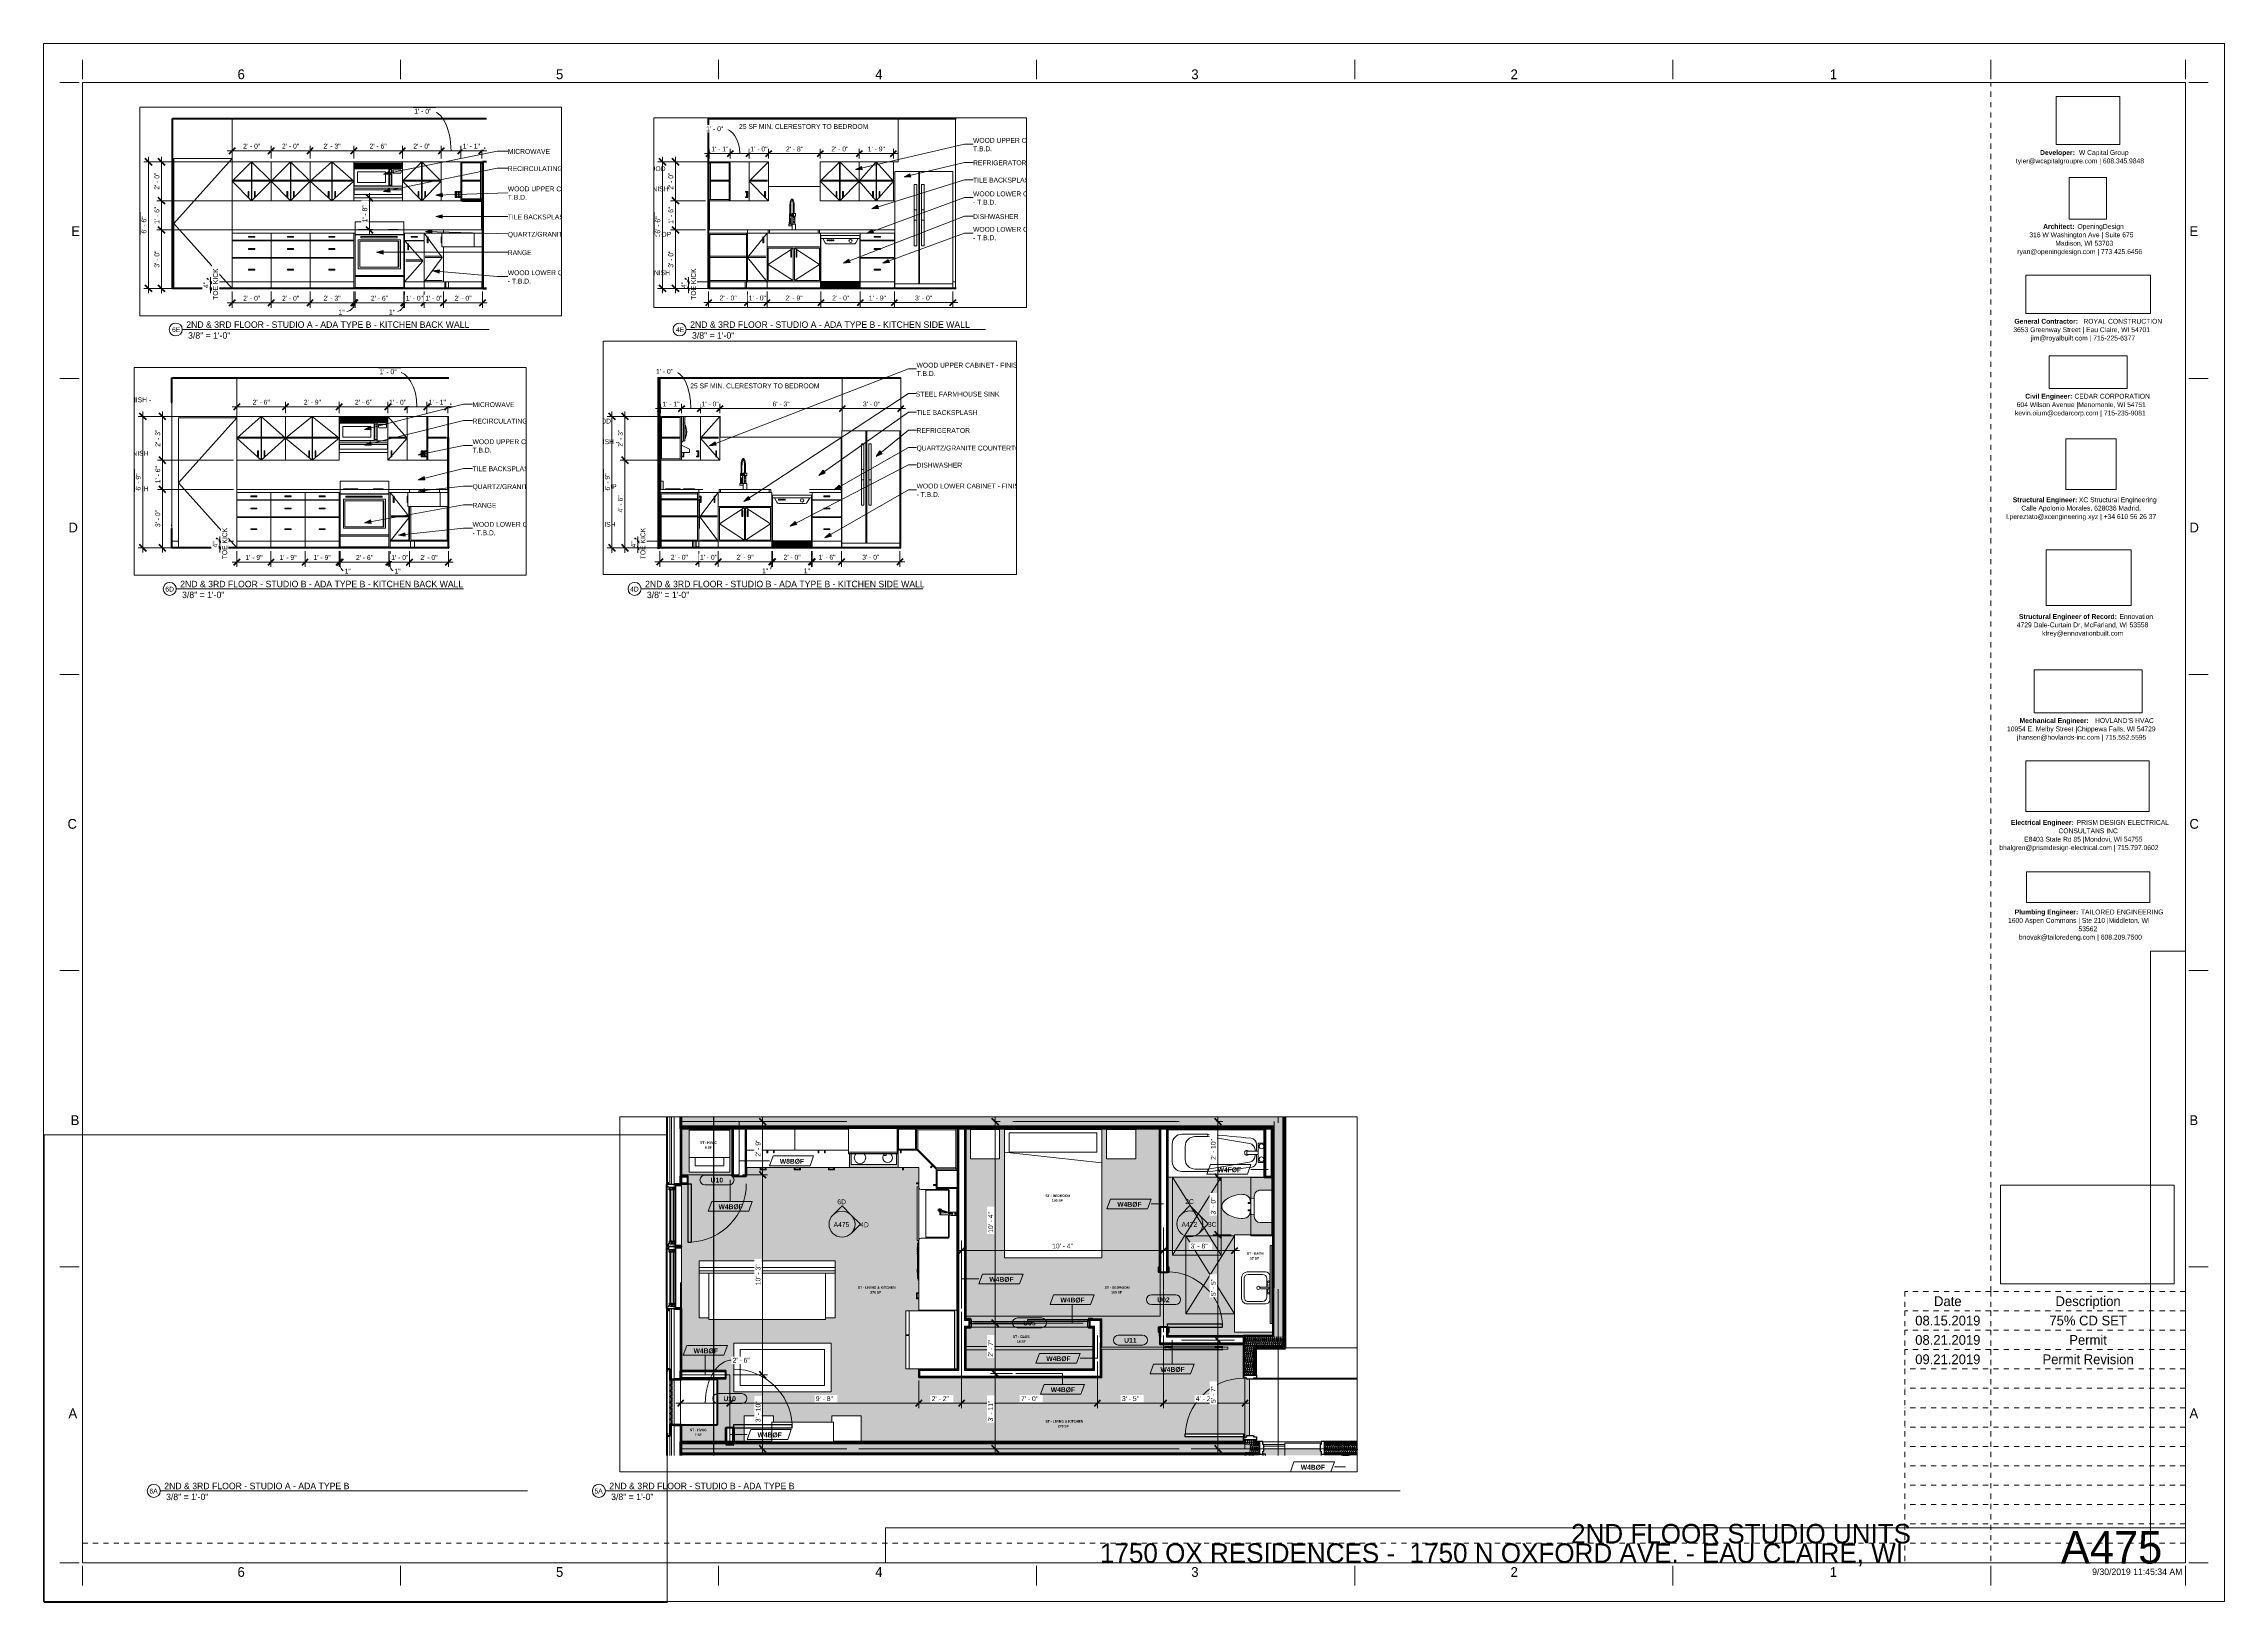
# Paper-space layout 'Layout1' of a CAD drawing. Header units: inches. Extents: x 0 to 42, y 0 to 30.
# The model-space entities are those that its viewports show. They can reach past a viewport. Long polylines and large blocks are cut down to what shows.
import ezdxf

# ---------------------------------------------------------------- set-up
doc = ezdxf.new("R2010")
doc.units = ezdxf.units.IN
doc.header["$MEASUREMENT"] = 0
for name, pattern in [('Center', [1.25, 0.25, -0.1875, 0.625, -0.1875]), ('Dash', [0.25, 0.125, -0.125]), ('Dash 1_16_', [0.125, 0.0625, -0.0625]), ('Dash 3_32_', [0.1875, 0.09375, -0.09375]), ('Dot 1_32_', [0.03125, 0, -0.03125]), ('Double Dash 3_8_', [1, 0.375, -0.125, 0.125, -0.125, 0.125, -0.125])]:
    doc.linetypes.add(name, pattern=pattern)
for name, color, linetype, lineweight in [('0-2', 250, 'Continuous', 18), ('0-3', 50, 'Double Dash 3_8_', 30), ('0-4', 130, 'Continuous', 5), ('A-ANNO-DIMS', 211, 'Continuous', 9), ('A-ANNO-DIMS-32', 211, 'Continuous', 9), ('A-ANNO-NOTE', 131, 'Continuous', 9), ('A-AREA-IDEN', 2, 'Continuous', 9), ('A-DETL', 90, 'Continuous', 9), ('A-DETL-1', 90, 'Dash 3_32_', 18), ('A-DOOR', 31, 'Continuous', 18), ('A-DOOR-1', 50, 'Continuous', 30), ('A-DOOR-2', 7, 'Continuous', 9), ('A-DOOR-3', 31, 'Continuous', 9), ('A-DOOR-4', 31, 'Continuous', 30), ('A-DOOR-5', 31, 'Continuous', 70), ('A-DOOR-6', 31, 'Dash 1_16_', 9), ('A-DOOR-FRAM', 31, 'Continuous', 30), ('A-DOOR-FRAM-1', 50, 'Continuous', 30), ('A-DOOR-IDEN', 31, 'Continuous', 9), ('A-FLOR-1', 250, 'Continuous', 18), ('A-FLOR-2', 10, 'Continuous', 70), ('A-FLOR-MCUT-1', 250, 'Continuous', 18), ('A-GENM', 5, 'Continuous', 9), ('A-GENM-1', 7, 'Continuous', 9), ('A-GENM-2', 10, 'Continuous', 70), ('A-GENM-HDLN', 13, 'Dash', 9), ('A-GLAZ-1', 250, 'Continuous', 18), ('A-GLAZ-2', 50, 'Continuous', 30), ('A-GLAZ-3', 7, 'Continuous', 9), ('A-WALL', 113, 'Continuous', 18), ('A-WALL-1', 10, 'Continuous', 70), ('A-WALL-2', 250, 'Continuous', 18), ('A-WALL-3', 113, 'Continuous', 70), ('A-WALL-4', 113, 'Continuous', 9), ('A-WALL-IDEN', 211, 'Continuous', 9), ('A-WALL-PATT-1', 7, 'Continuous', 9), ('A-WALL-PATT-2', 253, 'Continuous', 9), ('A-WALL-PATT-3', 8, 'Continuous', 9), ('C-PROP-LINE-1', 50, 'Double Dash 3_8_', 30), ('G-ANNO-SCHD', 231, 'Continuous', 9), ('G-ANNO-SYMB', 111, 'Continuous', 9), ('G-ANNO-TEXT', 231, 'Continuous', 9), ('G-ANNO-TEXT-1', 147, 'Continuous', 20), ('G-ANNO-TTLB', 6, 'Continuous', 9), ('G-ANNO-TTLB-MEDM', 33, 'Continuous', 20), ('I-FURN', 30, 'Continuous', 9), ('I-FURN-HDLN', 30, 'Dash', 9), ('I-WALL', 2, 'Continuous', 18), ('I-WALL-1', 10, 'Continuous', 70), ('I-WALL-2', 2, 'Continuous', 70), ('P-SANR-FIXT', 6, 'Continuous', 9), ('Q-CASE', 31, 'Continuous', 9), ('Q-CASE-1', 31, 'Dash', 9), ('Q-CASE-2', 31, 'Center', 9), ('Q-CASE-3', 31, 'Continuous', 70), ('Q-CASE-HDLN', 31, 'Dash', 9), ('Q-SPCQ', 91, 'Continuous', 9)]:
    doc.layers.add(name, color=color, linetype=linetype, lineweight=lineweight)
doc.layers.add('A-AREA-PATT-1', color=7, linetype='Continuous', lineweight=9, transparency=1)
doc.layers.add('G-ANNO-NPLT', color=191, linetype='Continuous', plot=False)
doc.styles.add('Arial_B', font='arialbd.ttf', dxfattribs={"height": 3})
doc.styles.add('Century Gothic', font='ufonts.com_century-gothic.ttf', dxfattribs={"height": 3})
doc.styles.add('Century Gothic_1', font='ufonts.com_century-gothic.ttf', dxfattribs={"height": 0.1875})
doc.styles.add('Century Gothic_2', font='ufonts.com_century-gothic.ttf', dxfattribs={"height": 0.09375})
doc.styles.add('Century Gothic_3', font='ufonts.com_century-gothic.ttf', dxfattribs={"height": 0.125})
doc.styles.add('Century Gothic_4', font='ufonts.com_century-gothic.ttf', dxfattribs={"height": 0.625})
doc.styles.add('Century Gothic_5', font='ufonts.com_century-gothic.ttf', dxfattribs={"height": 0.375})
doc.styles.add('Century Gothic_B', font='GOTHICB.TTF', dxfattribs={"height": 3})
doc.styles.add('Century Gothic_B_1', font='GOTHICB.TTF', dxfattribs={"height": 1.5})
doc.styles.add('Century Gothic_B_2', font='GOTHICB.TTF', dxfattribs={"height": 0.09375})
doc.dimstyles.new('OD_1__HACK_2', dxfattribs={"dimscale": 12, "dimtxt": 3.132505, "dimasz": 0.333333, "dimexe": 0.25, "dimexo": 0.166667, "dimgap": 0.041667, "dimtad": 1, "dimdec": 0, "dimzin": 3, "dimdsep": 46, "dimlunit": 4, "dimtxsty": 'Century Gothic', "dimblk1": 'OBLIQUE', "dimblk2": 'OBLIQUE', "dimsah": 1, "dimcen": 0.09, "dimdle": 0.25, "dimazin": 0, "dimtfac": 1, "dimtdec": 4, "dimtix": 1, "dimtmove": 0, "dimatfit": 3, "dimfxl": 1, "dimtvp": 1, "dimtfill": 1, "dimfrac": 2, "dimtolj": 1, "dimtzin": 0, "dimarcsym": 2})
doc.dimstyles.new('OD_1__HACK_2_1', dxfattribs={"dimscale": 12, "dimtxt": 3.132505, "dimasz": 0.333333, "dimexe": 0.25, "dimexo": 0.166667, "dimgap": 0.041667, "dimtad": 1, "dimdec": 0, "dimzin": 3, "dimdsep": 46, "dimlunit": 4, "dimtxsty": 'Century Gothic', "dimblk1": 'OBLIQUE', "dimblk2": 'OBLIQUE', "dimsah": 1, "dimcen": 0.09, "dimdle": 0.25, "dimazin": 0, "dimtfac": 1, "dimtdec": 4, "dimtix": 1, "dimtmove": 1, "dimatfit": 3, "dimfxl": 1, "dimtvp": 1, "dimtfill": 1, "dimfrac": 2, "dimtolj": 1, "dimtzin": 0, "dimarcsym": 2})
picture_1 = doc.add_image_def('image1.jpg', size_in_pixel=(1176, 668))
picture_2 = doc.add_image_def('image2.jpg', size_in_pixel=(2440, 1006))
picture_3 = doc.add_image_def('image3.jpg', size_in_pixel=(785, 514))
picture_4 = doc.add_image_def('image4.png', size_in_pixel=(300, 300))
picture_5 = doc.add_image_def('image5.jpg', size_in_pixel=(336, 83))
picture_6 = doc.add_image_def('image6.jpg', size_in_pixel=(278, 110))
picture_7 = doc.add_image_def('image7.jpg', size_in_pixel=(302, 126))
picture_8 = doc.add_image_def('image8.jpg', size_in_pixel=(261, 80))
picture_9 = doc.add_image_def('image9.jpg', size_in_pixel=(344, 261))
picture_10 = doc.add_image_def('image10.jpg', size_in_pixel=(547, 610))
picture_11 = doc.add_image_def('image11.jpg', size_in_pixel=(95, 1663))
picture_12 = doc.add_image_def('image12.jpg', size_in_pixel=(3536, 95))
pattern_1 = [(0, (0, 0), (10.24, 2.56), [0.422, -7.258, 0.422, -7.258, -40.96]), (0, (0, 0), (10.24, 2.56), [-15.36, 0.422, -14.938, 0.422, -7.258, -17.92]), (0, (0, 0), (10.24, 2.56), [-38.4, 0.422, -4.698, 0.422, -12.378]), (120, (3.84, 1.28), (-7.33702503, 7.58810013), [0.422, -7.258, 0.422, -7.258, -40.96]), (120, (3.84, 1.28), (-7.33702503, 7.58810013), [-15.36, 0.422, -14.938, 0.422, -7.258, -17.92]), (120, (3.84, 1.28), (-7.33702503, 7.58810013), [-38.4, 0.422, -4.698, 0.422, -12.378]), (240, (5.12, 6.4), (-2.90297497, -10.14810013), [0.422, -7.258, 0.422, -7.258, -40.96]), (240, (5.12, 6.4), (-2.90297497, -10.14810013), [-15.36, 0.422, -14.938, 0.422, -7.258, -17.92]), (240, (5.12, 6.4), (-2.90297497, -10.14810013), [-38.4, 0.422, -4.698, 0.422, -12.378])]
pattern_2 = [(161.57, (0.16, 0.16), (-1.279773737, -0.000426766), [0, -9.107, 1.011, 0]), (18.43, (-0.16, 0.16), (-1.279773737, 0.000426766), [0, -9.107, 1.011, 0]), (108.43, (0.16, 0.16), (0.639452382, -3.199964008), [3.035, -7.083]), (71.57, (-0.16, 0.16), (0.639452382, 3.199964008), [3.035, -7.083])]
pattern_3 = [(45, (0, 0), (-3.1678384, 3.1678384), []), (45, (0, 4.8), (-3.1678384, 3.1678384), [])]

psp = doc.layouts.get("Layout1")

# ---------------------------------------------------------------- texts
at = {"layer": 'G-ANNO-SCHD', "color": 147, "char_height": 0.1875, "attachment_point": 2, "line_spacing_factor": 0.984502, "style": 'Century Gothic_1'}
for s, insert, width in [('Date', (36.663, 5.893), 0.73997), ('Description', (39.365, 5.893), 1.66316), ('08.15.2019', (36.663, 5.52), 1.54101), ('75% CD SET', (39.365, 5.52), 1.67726), ('08.21.2019', (36.663, 5.147), 1.54101), ('Permit', (39.365, 5.147), 0.9279), ('09.21.2019', (36.663, 4.774), 1.54101), ('Permit Revision', (39.365, 4.774), 2.20581)]:
    psp.add_mtext(s, dxfattribs=dict(at, insert=insert, width=width))
at = {"layer": 'G-ANNO-TTLB', "attachment_point": 1}
for s, insert, char_height, width, style in [('6E', (2.464, 24.553), 0.0937, 0.17359, 'Century Gothic_2'), ('2ND & 3RD FLOOR - STUDIO A - ADA TYPE B - KITCHEN BACK WALL', (2.737, 24.666), 0.125, 6.61866, 'Century Gothic_3'), (' 3/8" = 1\'-0"', (2.726, 24.457), 0.125, 1.111, 'Century Gothic_3'), ('4E', (12.169, 24.553), 0.0937, 0.17359, 'Century Gothic_2'), ('2ND & 3RD FLOOR - STUDIO A - ADA TYPE B - KITCHEN SIDE WALL', (12.441, 24.666), 0.125, 6.48294, 'Century Gothic_3'), (' 3/8" = 1\'-0"', (12.431, 24.457), 0.125, 1.111, 'Century Gothic_3'), ('6D', (2.334, 19.557), 0.0937, 0.20831, 'Century Gothic_2'), ('2ND & 3RD FLOOR - STUDIO B - ADA TYPE B - KITCHEN BACK WALL', (2.62, 19.671), 0.125, 6.59025, 'Century Gothic_3'), (' 3/8" = 1\'-0"', (2.61, 19.462), 0.125, 1.111, 'Century Gothic_3'), ('4D', (11.286, 19.557), 0.0937, 0.20831, 'Century Gothic_2'), ('2ND & 3RD FLOOR - STUDIO B - ADA TYPE B - KITCHEN SIDE WALL', (11.573, 19.671), 0.125, 6.45453, 'Century Gothic_3'), (' 3/8" = 1\'-0"', (11.562, 19.462), 0.125, 1.111, 'Century Gothic_3'), ('6A', (2.028, 2.19), 0.0937, 0.20516, 'Century Gothic_2'), ('2ND & 3RD FLOOR - STUDIO A - ADA TYPE B', (2.313, 2.304), 0.125, 4.343, 'Century Gothic_3'), (' 3/8" = 1\'-0"', (2.302, 2.094), 0.125, 1.111, 'Century Gothic_3'), ('5A', (10.599, 2.19), 0.0937, 0.20516, 'Century Gothic_2'), ('2ND & 3RD FLOOR - STUDIO B - ADA TYPE B', (10.885, 2.304), 0.125, 4.31459, 'Century Gothic_3'), (' 3/8" = 1\'-0"', (10.874, 2.094), 0.125, 1.111, 'Century Gothic_3'), ('2ND FLOOR STUDIO UNITS', (29.407, 1.51), 0.375, 7.6255, 'Century Gothic_5'), ('1750 OX RESIDENCES -  1750 N OXFORD AVE. - EAU CLAIRE, WI', (20.334, 1.136), 0.375, 18.62187, 'Century Gothic_5')]:
    psp.add_mtext(s, dxfattribs=dict(at, insert=insert, char_height=char_height, width=width, style=style))

msp = doc.modelspace()

# ---------------------------------------------------------------- texts
at = {"layer": 'A-ANNO-NOTE', "insert": (-987.74, 232.209), "char_height": 3, "width": 57.368, "attachment_point": 1, "style": 'Century Gothic'}
msp.add_mtext('STEEL FARMHOUSE SINK', dxfattribs=at)
at = {"layer": 'A-AREA-IDEN', "char_height": 1.5, "attachment_point": 1, "style": 'Century Gothic_B_1'}
for s, insert, width in [('ST - HVAC', (-2415.231, 10537.976), 11.716), ('6 SF', (-2412.232, 10535.014), 4.444), ('ST - BEDROOM', (-2202.312, 10505.293), 16.665), ('100 SF', (-2198.356, 10502.332), 7.07), ('ST - BATH', (-2078.203, 10469.684), 10.504), ('57 SF', (-2076.243, 10466.722), 5.757), ('ST - LIVING & KITCHEN', (-2317.92, 10448.709), 25.553), ('ST - BEDROOM', (-2165.8, 10448.709), 16.665), ('270 SF', (-2310.298, 10445.747), 7.07), ('100 SF', (-2161.844, 10445.747), 7.07), ('ST - LIVING & KITCHEN', (-2202.312, 10366.271), 25.553), ('270 SF', (-2194.69, 10363.309), 7.07), ('ST - HVAC', (-2421.48, 10360.978), 11.716), ('7 SF', (-2418.481, 10358.017), 4.444)]:
    msp.add_mtext(s, dxfattribs=dict(at, insert=insert, width=width))
at = {"layer": 'A-DOOR-IDEN', "char_height": 3, "width": 9.393, "attachment_point": 1, "style": 'Arial_B'}
for s, insert in [('U10', (-2408.675, 10515.669)), ('U02', (-2133.482, 10441.9)), ('U10', (-2400.781, 10380.969))]:
    msp.add_mtext(s, dxfattribs=dict(at, insert=insert))
at = {"layer": 'A-WALL-IDEN', "char_height": 3, "attachment_point": 1, "style": 'Century Gothic_B'}
for s, insert, width in [('W8BØF', (-2366.02, 10527.277), 17.372), ('W4FØF', (-2096.248, 10522.048), 16.766), ('W4BØF', (-2158.056, 10500.755), 17.372), ('W4BØF', (-2193.126, 10441.768), 17.372), ('W4BØF', (-2419.171, 10410.485), 17.372), ('W4BØF', (-2379.775, 10358.671), 17.372), ('W4BØF', (-2044.978, 10338.754), 17.372)]:
    msp.add_mtext(s, dxfattribs=dict(at, insert=insert, width=width))
at = {"layer": 'G-ANNO-SYMB', "char_height": 3, "attachment_point": 1, "style": 'Century Gothic'}
for s, insert, width in [('6D', (-2330.564, 10502.268), 6.666), ('2C', (-2116.167, 10502.475), 6.969), ('A475', (-2332.872, 10488.309), 12.221), ('A472', (-2118.468, 10488.366), 12.221), ('3C', (-2102.228, 10488.381), 6.969), ('4D', (-2316.471, 10488.174), 6.666)]:
    msp.add_mtext(s, dxfattribs=dict(at, insert=insert, width=width))
at = {"layer": 'G-ANNO-TEXT', "char_height": 3, "attachment_point": 1, "style": 'Century Gothic'}
for s, insert, width in [('WOOD UPPER CABINET - FINISH -', (-987.232, 250.054), 79.891), ('T.B.D.', (-987.232, 244.887), 13.231), ('WOOD UPPER CABINET - FINISH -', (-1504.597, 228.668), 79.891), ('MICROWAVE', (-1238.85, 225.72), 33.229), ('T.B.D.', (-1504.597, 223.501), 13.231), ('MICROWAVE', (-1757.393, 221.868), 33.229), ('TILE BACKSPLASH', (-987.232, 220.814), 41.814), ('RECIRCULATING RANGE HOOD', (-1238.85, 215.582), 77.265), ('REFRIGERATOR', (-1504.597, 214.887), 36.764), ('RECIRCULATING RANGE HOOD', (-1757.393, 211.26), 77.265), ('REFRIGERATOR', (-987.232, 209.763), 36.764), ('TILE BACKSPLASH', (-1504.597, 204.207), 41.814), ('WOOD UPPER CABINET - FINISH -', (-1238.85, 202.867), 79.891), ('WOOD UPPER CABINET - FINISH -', (-1757.393, 198.796), 79.891), ('QUARTZ/GRANITE COUNTERTOP', (-987.232, 198.954), 78.376), ('T.B.D.', (-1238.85, 197.701), 13.231), ('WOOD LOWER CABINET - FINISH', (-1504.597, 195.736), 78.982), ('T.B.D.', (-1757.393, 193.629), 13.231), ('- T.B.D.', (-1504.597, 190.569), 16.362), ('DISHWASHER', (-987.232, 188.446), 31.916), ('TILE BACKSPLASH', (-1238.85, 186.208), 41.814), ('TILE BACKSPLASH', (-1757.393, 181.48), 41.814), ('DISHWASHER', (-1504.597, 181.73), 31.916), ('QUARTZ/GRANITE COUNTERTOP', (-1238.85, 175.184), 78.376), ('WOOD LOWER CABINET - FINISH', (-987.232, 175.56), 78.982), ('WOOD LOWER CABINET - FINISH', (-1504.597, 173.859), 78.982), ('QUARTZ/GRANITE COUNTERTOP', (-1757.393, 170.812), 78.376), ('- T.B.D.', (-987.232, 170.393), 16.362), ('- T.B.D.', (-1504.597, 168.692), 16.362), ('RANGE', (-1238.85, 163.644), 17.877), ('RANGE', (-1757.393, 159.486), 17.877), ('WOOD LOWER CABINET - FINISH', (-1238.85, 151.927), 78.982), ('WOOD LOWER CABINET - FINISH', (-1757.393, 147.132), 78.982), ('- T.B.D.', (-1238.85, 146.76), 16.362), ('- T.B.D.', (-1757.393, 141.966), 16.362)]:
    msp.add_mtext(s, dxfattribs=dict(at, insert=insert, width=width))
at = {"layer": 'G-ANNO-TEXT-1', "char_height": 3, "width": 93.223, "attachment_point": 1, "style": 'Century Gothic'}
for insert in [(-1648.801, 237.251), (-1126.711, 237.281)]:
    msp.add_mtext('25 SF MIN. CLERESTORY TO BEDROOM', dxfattribs=dict(at, insert=insert))

# ---------------------------------------------------------------- blocks, each defined once
blk = doc.blocks.new('OD Title Block - 30x42 - CDs - one-1998340-2ND FLOOR STUDIO UNITS')
at = {"layer": 'G-ANNO-TTLB'}
for p, q in [((-0.01, 30.014), (41.99, 30.014)), ((-0.01, 0.014), (-0.01, 30.014)), ((41.99, 0.014), (41.99, 30.014)), ((-0.01, 0.014), (41.99, 0.014))]:
    blk.add_line(p, q, dxfattribs=at)
at = {"layer": 'G-ANNO-TTLB', "linetype": 'Dot 1_32_', "lineweight": 13}
for p, q in [((37.49, 5.989), (37.49, 29.264)), ((0.74, 1.137), (35.905, 1.137))]:
    blk.add_line(p, q, dxfattribs=at)
at = {"layer": 'G-ANNO-TTLB-MEDM'}
for p, q in [((0.74, 29.326), (0.74, 29.701)), ((6.865, 29.326), (6.865, 29.701)), ((12.99, 29.326), (12.99, 29.701)), ((19.115, 29.326), (19.115, 29.701)), ((25.24, 29.326), (25.24, 29.701)), ((31.365, 29.326), (31.365, 29.701)), ((37.49, 29.326), (37.49, 29.701)), ((41.24, 29.326), (41.24, 29.701)), ((0.677, 29.264), (0.302, 29.264)), ((0.74, 29.264), (41.24, 29.264)), ((0.74, 29.264), (0.74, 0.764)), ((41.24, 29.264), (41.24, 0.764)), ((41.302, 29.264), (41.677, 29.264)), ((0.677, 23.564), (0.302, 23.564)), ((41.302, 23.564), (41.677, 23.564)), ((0.677, 17.864), (0.302, 17.864)), ((41.302, 17.864), (41.677, 17.864)), ((0.677, 12.164), (0.302, 12.164)), ((41.302, 12.164), (41.677, 12.164)), ((0.677, 6.464), (0.302, 6.464)), ((41.302, 6.464), (41.677, 6.464)), ((0.677, 0.764), (0.302, 0.764)), ((0.74, 0.764), (41.24, 0.764)), ((0.74, 0.701), (0.74, 0.326)), ((6.865, 0.701), (6.865, 0.326)), ((12.99, 0.701), (12.99, 0.326)), ((19.115, 0.701), (19.115, 0.326)), ((25.24, 0.701), (25.24, 0.326)), ((31.365, 0.701), (31.365, 0.326)), ((37.49, 0.701), (37.49, 0.326)), ((41.24, 0.701), (41.24, 0.326)), ((41.302, 0.764), (41.677, 0.764))]:
    blk.add_line(p, q, dxfattribs=at)
at = {"layer": 'G-ANNO-TTLB', "attachment_point": 1}
for s, insert, char_height, width, style in [('6', (3.725, 29.517), 0.188, 0.17675, 'Century Gothic_1'), ('5', (9.858, 29.517), 0.188, 0.17675, 'Century Gothic_1'), ('4', (16.007, 29.517), 0.188, 0.17675, 'Century Gothic_1'), ('3', (22.094, 29.517), 0.188, 0.17675, 'Century Gothic_1'), ('2', (28.242, 29.517), 0.188, 0.17675, 'Century Gothic_1'), ('1', (34.391, 29.517), 0.188, 0.17675, 'Century Gothic_1'), ('tyler@wcapitalgroupre.com | 608.345.9848', (37.974, 27.802), 0.09375, 3.36141, 'Century Gothic_2'), ('Developer: ', (38.44, 27.964), 0.09375, 0.90584, 'Century Gothic_B_2'), ('W Capital Group', (39.188, 27.964), 0.09375, 1.32878, 'Century Gothic_2'), ('E', (0.523, 26.497), 0.188, 0.17044, 'Century Gothic_1'), ('Architect: ', (38.499, 26.54), 0.09375, 0.80169, 'Century Gothic_B_2'), ('OpeningDesign', (39.16, 26.54), 0.09375, 1.212, 'Century Gothic_2'), ('E', (41.317, 26.497), 0.188, 0.17044, 'Century Gothic_1'), ('ryan@openingdesign.com | 773.425.6456', (38.002, 26.056), 0.09375, 3.21937, 'Century Gothic_2'), ('316 W Washington Ave | Suite 675', (38.233, 26.379), 0.09375, 2.65756, 'Century Gothic_2'), ('Madison, WI 53703', (38.733, 26.217), 0.09375, 1.44556, 'Century Gothic_2'), ('3653 Greenway Street | Eau Claire, WI 54701', (37.925, 24.552), 0.09375, 3.4845, 'Century Gothic_2'), ('General Contractor: ', (37.946, 24.714), 0.09375, 1.60969, 'Century Gothic_B_2'), ('jim@royalbuilt.com | 715-225-6377', (38.263, 24.391), 0.09375, 2.66387, 'Century Gothic_2'), ('ROYAL CONSTRUCTION', (39.274, 24.714), 0.09375, 1.82116, 'Century Gothic_2'), ('604 Wilson Avenue |Menomonie, WI 54751', (37.99, 23.109), 0.09375, 3.32669, 'Century Gothic_2'), ('Civil Engineer: ', (38.154, 23.271), 0.09375, 1.14888, 'Century Gothic_B_2'), ('CEDAR CORPORATION', (39.102, 23.271), 0.09375, 1.78012, 'Century Gothic_2'), ('kevin.oium@cedarcorp.com | 715-235-9081', (37.956, 22.948), 0.09375, 3.40559, 'Century Gothic_2'), ('Structural Engineer: ', (37.914, 21.277), 0.09375, 1.54341, 'Century Gothic_B_2'), ('Calle Apolonio Morales, 628036 Madrid, ', (38.078, 21.116), 0.09375, 3.15309, 'Century Gothic_2'), ('XC Structural Engineering', (39.188, 21.277), 0.09375, 1.96319, 'Century Gothic_2'), ('D', (0.468, 20.791), 0.188, 0.23672, 'Century Gothic_1'), ('l.pereztato@xcengineering.xyz | +34 610 56 26 37', (37.787, 20.954), 0.09375, 3.81591, 'Century Gothic_2'), ('D', (41.317, 20.791), 0.188, 0.23672, 'Century Gothic_1'), ('Structural Engineer of Record: ', (38.034, 19.03), 0.09375, 2.34509, 'Century Gothic_B_2'), ('Ennovation', (39.969, 19.03), 0.0937, 0.87428, 'Century Gothic_2'), ('4729 Dale-Curtain Dr, McFarland, WI 53558', (37.992, 18.869), 0.09375, 3.32037, 'Century Gothic_2'), ('kfrey@ennovationbuilt.com', (38.479, 18.707), 0.09375, 2.13994, 'Century Gothic_2'), ('10954 E. Melby Street |Chippewa Falls, WI 54729', (37.803, 16.865), 0.09375, 3.77487, 'Century Gothic_2'), ('Mechanical Engineer: ', (38.045, 17.026), 0.09375, 1.76119, 'Century Gothic_B_2'), ("HOVLAND'S HVAC", (39.498, 17.026), 0.09375, 1.42663, 'Century Gothic_2'), ('jhansen@hovlands-inc.com | 715.552.5595', (37.996, 16.704), 0.09375, 3.31091, 'Century Gothic_2'), ('C', (0.45, 15.084), 0.188, 0.25881, 'Century Gothic_1'), ('Electrical Engineer: ', (37.88, 15.064), 0.09375, 1.53394, 'Century Gothic_B_2'), ('E8403 State Rd 85 |Mondovi, WI 54755', (38.133, 14.741), 0.09375, 2.9795, 'Century Gothic_2'), ('CONSULTANS INC', (38.794, 14.903), 0.09375, 1.37613, 'Century Gothic_2'), ('PRISM DESIGN ELECTRICAL ', (39.146, 15.064), 0.09375, 2.09891, 'Century Gothic_2'), ('C', (41.317, 15.084), 0.188, 0.25881, 'Century Gothic_1'), ('bhalgren@prismdesign-electrical.com | 715.797.0602', (37.656, 14.58), 0.09375, 4.13469, 'Century Gothic_2'), ('1600 Aspen Commons | Ste 210 |Middleton, WI ', (37.823, 13.178), 0.09375, 3.77172, 'Century Gothic_2'), ('Plumbing Engineer: ', (37.951, 13.34), 0.09375, 1.54656, 'Century Gothic_B_2'), ('TAILORED ENGINEERING', (39.227, 13.34), 0.09375, 1.87166, 'Century Gothic_2'), ('bnovak@tailoredeng.com | 608.209.7500', (38.034, 12.856), 0.09375, 3.21622, 'Century Gothic_2'), ('53562', (39.18, 13.017), 0.0937, 0.44188, 'Century Gothic_2'), ('B', (0.512, 9.378), 0.188, 0.18306, 'Century Gothic_1'), ('B', (41.317, 9.378), 0.188, 0.18306, 'Century Gothic_1'), ('A', (0.468, 3.734), 0.188, 0.23672, 'Century Gothic_1'), ('A', (41.317, 3.734), 0.188, 0.23672, 'Century Gothic_1'), ('6', (3.724, 0.679), 0.188, 0.17675, 'Century Gothic_1'), ('5', (9.858, 0.679), 0.188, 0.17675, 'Century Gothic_1'), ('4', (16.007, 0.679), 0.188, 0.17675, 'Century Gothic_1'), ('3', (22.093, 0.679), 0.188, 0.17675, 'Century Gothic_1'), ('2', (28.242, 0.679), 0.188, 0.17675, 'Century Gothic_1'), ('1', (34.39, 0.679), 0.188, 0.17675, 'Century Gothic_1')]:
    blk.add_mtext(s, dxfattribs=dict(at, insert=insert, char_height=char_height, width=width, style=style))
at = {"layer": 'G-ANNO-TTLB'}
image = blk.add_image(picture_9, insert=(38.752, 28.068), size_in_units=(1.226, 0.93), dxfattribs=at)
image.dxf.flags = 7
image = blk.add_image(picture_10, insert=(38.999, 26.632), size_in_units=(0.719, 0.802), rotation=0, dxfattribs=at)
image.dxf.flags = 7
image = blk.add_image(picture_8, insert=(38.163, 24.818), size_in_units=(2.404, 0.737), dxfattribs=at)
image.dxf.flags = 7
image = blk.add_image(picture_7, insert=(38.612, 23.375), size_in_units=(1.506, 0.628), dxfattribs=at)
image.dxf.flags = 7
image = blk.add_image(picture_4, insert=(38.938, 21.431), size_in_units=(0.97, 0.97), dxfattribs=at)
image.dxf.flags = 7
image = blk.add_image(picture_3, insert=(38.558, 19.194), size_in_units=(1.638, 1.072), dxfattribs=at)
image.dxf.flags = 7
image = blk.add_image(picture_6, insert=(38.326, 17.131), size_in_units=(2.077, 0.822), dxfattribs=at)
image.dxf.flags = 7
image = blk.add_image(picture_2, insert=(38.167, 15.226), size_in_units=(2.376, 0.98), dxfattribs=at)
image.dxf.flags = 7
image = blk.add_image(picture_5, insert=(38.179, 13.479), size_in_units=(2.372, 0.586), dxfattribs=at)
image.dxf.flags = 7
image = blk.add_image(picture_11, insert=(40.567, 0.764), size_in_units=(0.673, 11.775), dxfattribs=at)
image.dxf.flags = 7
image = blk.add_image(picture_1, insert=(37.679, 6.133), size_in_units=(3.341, 1.898), dxfattribs=at)
image.dxf.flags = 7
image = blk.add_image(picture_12, insert=(16.203, 0.764), size_in_units=(25.037, 0.673), dxfattribs=at)
image.dxf.flags = 7
blk = doc.blocks.new('Viewport - All On-568496-2ND FLOOR STUDIO UNITS')
at = {"layer": 'G-ANNO-TTLB'}
for start, end in [(360, 180), (180, 360)]:
    blk.add_arc((-0.125, 0), 0.125, start, end, dxfattribs=at)
blk = doc.blocks.new('Perforated Panel at Magic-Pak - hvac panel - 3rd floor-2505075-2ND _ 3RD FLOOR - STUDIO B - ADA TYPE B')
at = {"layer": 'A-GLAZ-1'}
for p, q in [((-19.012, 4.437), (19.012, 4.437)), ((-19.012, 4.375), (-19.012, 4.437)), ((19.012, 4.375), (-19.012, 4.375)), ((19.012, 4.437), (19.012, 4.375))]:
    blk.add_line(p, q, dxfattribs=at)
blk = doc.blocks.new('V-Series_EWC4_SPVU_RFA_2015 - 2ND AND 3RD FLOOR-2226480-2ND _ 3RD FLOOR - STUDIO B - ADA TYPE B')
at = {"layer": 'A-GENM-1'}
for p, q in [((-3858.974, 10388.03), (-3858.974, 10390.827)), ((-3858.974, 10384.546), (-3858.974, 10387.53)), ((-3858.974, 10381.061), (-3858.974, 10384.046)), ((-3858.974, 10377.577), (-3858.974, 10380.561)), ((-3858.974, 10374.093), (-3858.974, 10377.077)), ((-3858.974, 10370.608), (-3858.974, 10373.593)), ((-3858.974, 10367.124), (-3858.974, 10370.108)), ((-3858.974, 10363.827), (-3858.974, 10366.624))]:
    blk.add_line(p, q, dxfattribs=at)
at = {"layer": 'A-GENM-2'}
for p, q in [((-3829.536, 10391.264), (-3858.974, 10391.264)), ((-3858.974, 10391.264), (-3858.974, 10390.827)), ((-3858.974, 10390.827), (-3857.974, 10390.827)), ((-3857.974, 10390.827), (-3857.974, 10388.03)), ((-3829.536, 10363.389), (-3829.536, 10391.264)), ((-3857.974, 10388.03), (-3858.974, 10388.03)), ((-3858.974, 10388.03), (-3858.974, 10387.53)), ((-3858.974, 10387.53), (-3857.974, 10387.53)), ((-3857.974, 10387.53), (-3857.974, 10384.546)), ((-3857.974, 10384.546), (-3858.974, 10384.546)), ((-3858.974, 10384.546), (-3858.974, 10384.046)), ((-3858.974, 10384.046), (-3857.974, 10384.046)), ((-3857.974, 10384.046), (-3857.974, 10381.061)), ((-3857.974, 10381.061), (-3858.974, 10381.061)), ((-3858.974, 10381.061), (-3858.974, 10380.561)), ((-3858.974, 10380.561), (-3857.974, 10380.561)), ((-3857.974, 10380.561), (-3857.974, 10377.577)), ((-3857.974, 10377.577), (-3858.974, 10377.577)), ((-3858.974, 10377.577), (-3858.974, 10377.077)), ((-3858.974, 10377.077), (-3857.974, 10377.077)), ((-3857.974, 10377.077), (-3857.974, 10374.093)), ((-3857.974, 10374.093), (-3858.974, 10374.093)), ((-3858.974, 10374.093), (-3858.974, 10373.593)), ((-3858.974, 10373.593), (-3857.974, 10373.593)), ((-3857.974, 10373.593), (-3857.974, 10370.608)), ((-3857.974, 10370.608), (-3858.974, 10370.608)), ((-3858.974, 10370.608), (-3858.974, 10370.108)), ((-3858.974, 10370.108), (-3857.974, 10370.108)), ((-3857.974, 10370.108), (-3857.974, 10367.124)), ((-3857.974, 10367.124), (-3858.974, 10367.124)), ((-3858.974, 10367.124), (-3858.974, 10366.624)), ((-3858.974, 10366.624), (-3857.974, 10366.624)), ((-3857.974, 10366.624), (-3857.974, 10363.827)), ((-3857.974, 10363.827), (-3858.974, 10363.827)), ((-3858.974, 10363.827), (-3858.974, 10363.389)), ((-3858.974, 10363.389), (-3829.536, 10363.389))]:
    blk.add_line(p, q, dxfattribs=at)
blk = doc.blocks.new('Window-Double_Hung-Andersen-400_Series-Tilt_Wash - DOUBLE HUNG - REVERSE COTTAGE - 2ND FLOOR-2888385-2ND _ 3RD FLOOR - STUDIO B - ADA TYPE B')
at = {"layer": 'A-GLAZ-1'}
for p, q in [((-19.012, -2.438), (-18.949, -2.438)), ((18.949, -2.438), (19.012, -2.438)), ((-18.949, -3.938), (-19.012, -3.938)), ((19.012, -3.938), (18.949, -3.938))]:
    blk.add_line(p, q, dxfattribs=at)
at = {"layer": 'A-GLAZ-2'}
for p, q in [((19.012, 4.812), (-19.012, 4.812)), ((-19.012, 4.812), (-19.012, -1.063)), ((-18.199, 4.812), (-18.199, 4)), ((18.199, 4.812), (18.199, 4)), ((19.012, -1.063), (19.012, 4.812)), ((-18.199, 4), (-17.925, 4)), ((-17.925, 4), (-17.605, 3.187)), ((17.925, 4), (17.605, 3.187)), ((18.199, 4), (17.925, 4)), ((-19.012, 3.437), (-20.512, 3.437)), ((19.012, 3.437), (20.512, 3.437)), ((-17.605, 3.187), (-17.137, 3.187)), ((-17.137, 3.187), (-17.137, 2.75)), ((-15.855, 2.969), (-16.574, 2.969)), ((-16.574, 2.625), (-16.574, 2.969)), ((-15.855, 2.969), (-15.702, 2.625)), ((15.855, 2.969), (15.702, 2.625)), ((15.855, 2.969), (16.574, 2.969)), ((16.574, 2.625), (16.574, 2.969)), ((17.137, 3.187), (17.137, 2.75)), ((17.605, 3.187), (17.137, 3.187)), ((-17.418, 2.75), (-16.574, 2.75)), ((-17.418, 2.75), (-17.418, -0.563)), ((-15.702, 2.625), (-16.574, 2.625)), ((-16.293, 2.625), (-16.293, 2)), ((15.702, 2.625), (16.574, 2.625)), ((16.293, 2.625), (16.293, 2)), ((17.418, 2.75), (16.574, 2.75)), ((17.418, 2.75), (17.418, -0.563)), ((-15.699, 2), (-16.293, 2)), ((-15.855, 1.375), (-15.699, 2)), ((15.699, 2), (16.293, 2)), ((15.855, 1.375), (15.699, 2)), ((-17.418, 1.375), (-15.855, 1.375)), ((17.418, 1.375), (15.855, 1.375)), ((-17.418, 0.812), (-16.574, 0.812)), ((-15.855, 1.031), (-16.574, 1.031)), ((-16.574, 0.687), (-16.574, 1.031)), ((-15.702, 0.687), (-16.574, 0.687)), ((-16.293, 0.687), (-16.293, 0.062)), ((-15.855, 1.031), (-15.702, 0.687)), ((15.855, 1.031), (15.702, 0.687)), ((15.702, 0.687), (16.574, 0.687)), ((15.855, 1.031), (16.574, 1.031)), ((16.293, 0.687), (16.293, 0.062)), ((16.574, 0.687), (16.574, 1.031)), ((17.418, 0.812), (16.574, 0.812)), ((-15.699, 0.062), (-16.293, 0.062)), ((-15.855, -0.563), (-15.699, 0.062)), ((15.699, 0.062), (16.293, 0.062)), ((15.855, -0.563), (15.699, 0.062)), ((-19.012, -1.063), (19.012, -1.063)), ((-17.668, -0.782), (-18.002, -1.063)), ((-17.668, -0.782), (-17.668, -0.563)), ((-17.668, -0.563), (-15.855, -0.563)), ((17.668, -0.563), (15.855, -0.563)), ((17.668, -0.782), (17.668, -0.563)), ((17.668, -0.782), (18.002, -1.063))]:
    blk.add_line(p, q, dxfattribs=at)
at = {"layer": 'A-GLAZ-3'}
for p, q in [((-16.293, 2.5), (-15.699, 2.5)), ((-15.824, 2.5), (-15.824, 2.125)), ((-15.699, 2.625), (15.699, 2.625)), ((-15.699, 2.5), (15.699, 2.5)), ((16.293, 2.5), (15.699, 2.5)), ((15.824, 2.5), (15.824, 2.125)), ((-16.293, 2.125), (-15.699, 2.125)), ((-15.699, 2.125), (15.699, 2.125)), ((-15.699, 2), (15.699, 2)), ((16.293, 2.125), (15.699, 2.125)), ((-16.293, 0.562), (-15.699, 0.562)), ((-15.824, 0.562), (-15.824, 0.187)), ((-15.699, 0.687), (15.699, 0.687)), ((-15.699, 0.562), (15.699, 0.562)), ((16.293, 0.562), (15.699, 0.562)), ((15.824, 0.562), (15.824, 0.187)), ((-16.293, 0.187), (-15.699, 0.187)), ((-15.699, 0.187), (15.699, 0.187)), ((-15.699, 0.062), (15.699, 0.062)), ((16.293, 0.187), (15.699, 0.187)), ((18.949, -1.063), (-18.949, -1.063)), ((-18.949, -1.063), (-18.949, -4.438)), ((-18.324, -1.063), (-18.324, -4.438)), ((18.324, -1.063), (18.324, -4.438)), ((18.949, -4.438), (18.949, -1.063)), ((-18.949, -4.438), (18.949, -4.438))]:
    blk.add_line(p, q, dxfattribs=at)
blk = doc.blocks.new('Family - ___-2835860-2ND _ 3RD FLOOR - STUDIO B - ADA TYPE B')
at = {"layer": 'C-PROP-LINE-1'}
blk.add_line((-3860.724, 10344.565), (-3860.724, 10553.213), dxfattribs=at)
blk = doc.blocks.new('Family - ___-2835903-2ND _ 3RD FLOOR - STUDIO B - ADA TYPE B')
at = {"layer": 'C-PROP-LINE-1'}
blk.add_line((-3831.824, 10344.565), (-3831.824, 10553.213), dxfattribs=at)
blk = doc.blocks.new('Family - ___-2835932-2ND _ 3RD FLOOR - STUDIO B - ADA TYPE B')
at = {"layer": 'C-PROP-LINE-1'}
blk.add_line((-3860.724, 10344.565), (-3860.724, 10553.213), dxfattribs=at)
blk = doc.blocks.new('CTR - 1st Phase - Shell_rvt-2-2ND _ 3RD FLOOR - STUDIO B - ADA TYPE B')
at = {"layer": 'A-FLOR-1'}
for p, q in [((-3499.174, 10391.464), (-3499.174, 10392.089)), ((-3499.174, 10392.089), (-3499.174, 10391.464)), ((-3493.524, 10351.339), (-3479.924, 10351.339)), ((-3479.924, 10350.339), (-3492.899, 10350.339))]:
    blk.add_line(p, q, dxfattribs=at)
at = {"layer": 'A-WALL-1'}
for p, q in [((-3860.724, 10553.213), (-3860.724, 10511.414)), ((-3851.849, 10511.414), (-3851.849, 10553.213)), ((-3855.224, 10511.414), (-3851.849, 10511.414)), ((-3860.724, 10473.39), (-3860.724, 10473.014)), ((-3851.849, 10473.39), (-3855.224, 10473.39)), ((-3851.849, 10473.014), (-3851.849, 10473.39)), ((-3855.224, 10473.014), (-3851.849, 10473.014)), ((-3860.724, 10434.99), (-3860.724, 10396.214)), ((-3851.849, 10434.99), (-3855.224, 10434.99)), ((-3851.849, 10391.264), (-3851.849, 10434.99)), ((-3860.474, 10396.214), (-3860.474, 10397.964)), ((-3860.474, 10397.964), (-3858.974, 10397.964)), ((-3858.974, 10397.964), (-3858.974, 10391.264)), ((-3860.661, 10396.214), (-3860.474, 10396.214)), ((-3858.974, 10391.264), (-3851.849, 10391.264)), ((-3851.849, 10363.389), (-3858.974, 10363.389)), ((-3858.974, 10363.389), (-3858.974, 10356.44)), ((-3851.849, 10344.565), (-3851.849, 10363.389)), ((-3860.724, 10358.19), (-3860.724, 10344.565)), ((-3860.474, 10358.19), (-3860.661, 10358.19)), ((-3860.474, 10356.44), (-3860.474, 10358.19)), ((-3858.974, 10356.44), (-3860.474, 10356.44))]:
    blk.add_line(p, q, dxfattribs=at)
at = {"layer": 'A-WALL-2'}
for p, q in [((-3860.474, 10553.213), (-3860.474, 10511.414)), ((-3858.974, 10553.213), (-3858.974, 10511.414)), ((-3857.974, 10553.213), (-3857.974, 10511.414)), ((-3852.474, 10512.039), (-3852.474, 10553.213)), ((-3856.286, 10512.039), (-3856.286, 10511.414)), ((-3856.286, 10512.039), (-3852.474, 10512.039)), ((-3851.849, 10511.414), (-3851.849, 10511.351)), ((-3860.474, 10473.39), (-3860.474, 10473.014)), ((-3858.974, 10473.39), (-3858.974, 10473.014)), ((-3857.974, 10473.39), (-3857.974, 10473.014)), ((-3856.286, 10473.39), (-3856.286, 10473.014)), ((-3851.849, 10473.453), (-3851.849, 10473.39)), ((-3851.849, 10473.014), (-3851.849, 10472.951)), ((-3851.849, 10435.053), (-3851.849, 10434.99)), ((-3860.474, 10434.99), (-3860.474, 10397.964)), ((-3858.974, 10434.99), (-3858.974, 10397.964)), ((-3857.974, 10434.99), (-3857.974, 10391.264)), ((-3856.286, 10434.99), (-3856.286, 10434.365)), ((-3852.474, 10434.365), (-3856.286, 10434.365)), ((-3852.474, 10391.889), (-3852.474, 10434.365)), ((-3856.286, 10391.889), (-3856.286, 10391.264)), ((-3856.286, 10391.889), (-3852.474, 10391.889)), ((-3857.974, 10363.389), (-3857.974, 10344.565)), ((-3856.286, 10363.389), (-3856.286, 10362.764)), ((-3852.474, 10362.764), (-3856.286, 10362.764)), ((-3852.474, 10344.565), (-3852.474, 10362.764)), ((-3860.474, 10356.44), (-3860.474, 10344.565)), ((-3858.974, 10356.44), (-3858.974, 10344.565))]:
    blk.add_line(p, q, dxfattribs=at)
at = {"layer": '0-2', "rotation": 89.99999999999991}
for name, p in [('Window-Double_Hung-Andersen-400_Series-Tilt_Wash - DOUBLE HUNG - REVERSE COTTAGE - 2ND FLOOR-2888385-2ND _ 3RD FLOOR - STUDIO B - ADA TYPE B', (-3856.286, 10492.402)), ('Window-Double_Hung-Andersen-400_Series-Tilt_Wash - DOUBLE HUNG - REVERSE COTTAGE - 2ND FLOOR-2888385-2ND _ 3RD FLOOR - STUDIO B - ADA TYPE B', (-3856.286, 10454.002)), ('Perforated Panel at Magic-Pak - hvac panel - 3rd floor-2505075-2ND _ 3RD FLOOR - STUDIO B - ADA TYPE B', (-3856.286, 10377.202))]:
    blk.add_blockref(name, p, dxfattribs=at)
at = {"layer": '0-2'}
blk.add_blockref('V-Series_EWC4_SPVU_RFA_2015 - 2ND AND 3RD FLOOR-2226480-2ND _ 3RD FLOOR - STUDIO B - ADA TYPE B', (0, 0), dxfattribs=at)
at = {"layer": '0-3'}
for name in ['Family - ___-2835860-2ND _ 3RD FLOOR - STUDIO B - ADA TYPE B', 'Family - ___-2835932-2ND _ 3RD FLOOR - STUDIO B - ADA TYPE B', 'Family - ___-2835903-2ND _ 3RD FLOOR - STUDIO B - ADA TYPE B']:
    blk.add_blockref(name, (0, 0), dxfattribs=at)
blk = doc.blocks.new('HOLLOW METAL - UNIT DOOR-2191980-2ND _ 3RD FLOOR - STUDIO B - ADA TYPE B')
at = {"layer": 'A-DOOR-1'}
for p, q in [((16.25, -4.125), (18, -4.125)), ((16.25, -40.125), (16.25, -4.125)), ((18, -4.125), (18, -40.125)), ((18, -40.125), (16.25, -40.125))]:
    blk.add_line(p, q, dxfattribs=at)
at = {"layer": 'A-DOOR-2'}
blk.add_arc((18, -4.125), 36, 180, 270, dxfattribs=at)
at = {"layer": 'A-DOOR-FRAM-1'}
for p, q in [((-20, 3.875), (-18, 3.875)), ((-20, -4.125), (-20, 3.875)), ((-18, 3.875), (-18, 1.9375)), ((18, 3.875), (20, 3.875)), ((18, 1.9375), (18, 3.875)), ((20, 3.875), (20, -4.125)), ((-18, 1.9375), (-17.375, 1.9375)), ((-17.375, 1.9375), (-17.375, -2.1875)), ((17.375, 1.9375), (18, 1.9375)), ((17.375, -2.1875), (17.375, 1.9375)), ((-18, -2.1875), (-18, -4.125)), ((-17.375, -2.1875), (-18, -2.1875)), ((18, -2.1875), (17.375, -2.1875)), ((18, -4.125), (18, -2.1875)), ((-18, -4.125), (-20, -4.125)), ((20, -4.125), (18, -4.125))]:
    blk.add_line(p, q, dxfattribs=at)
blk = doc.blocks.new('HOLLOW METAL - UNIT DOOR-2191978-2ND _ 3RD FLOOR - STUDIO B - ADA TYPE B')
at = {"layer": 'A-DOOR-1'}
for p, q in [((16.25, 4.775), (16.25, 4.125)), ((18, 4.125), (18, 4.775)), ((16.25, 4.125), (18, 4.125))]:
    blk.add_line(p, q, dxfattribs=at)
at = {"layer": 'A-DOOR-2'}
blk.add_arc((18, 4.125), 36, 178.963, 180, dxfattribs=at)
at = {"layer": 'A-DOOR-FRAM-1'}
for p, q in [((-18, 4.125), (-20, 4.125)), ((-20, 4.125), (-20, -3.875)), ((-18, 2.187), (-18, 4.125)), ((18, 4.125), (18, 2.187)), ((20, 4.125), (18, 4.125)), ((20, -3.875), (20, 4.125)), ((-17.375, 2.187), (-18, 2.187)), ((-17.375, -1.938), (-17.375, 2.187)), ((18, 2.187), (17.375, 2.187)), ((17.375, 2.187), (17.375, -1.938)), ((-18, -3.875), (-18, -1.938)), ((-18, -1.938), (-17.375, -1.938)), ((17.375, -1.938), (18, -1.938)), ((18, -1.938), (18, -3.875)), ((-20, -3.875), (-18, -3.875)), ((18, -3.875), (20, -3.875))]:
    blk.add_line(p, q, dxfattribs=at)
blk = doc.blocks.new('CTR - 1st Phase - Common Walls_rvt-2-2ND _ 3RD FLOOR - STUDIO B - ADA TYPE B')
at = {"layer": 'A-WALL-PATT-1'}
h = blk.add_hatch(dxfattribs=at)
h.set_pattern_fill('FP_1', color=256, style=0, pattern_type=2)
h.set_pattern_definition(pattern_1)
h.paths.add_polyline_path([(-3480.049, 10411.539), (-3480.049, 10553.213), (-3480.674, 10553.213), (-3480.674, 10411.539), (-3480.181, 10411.539)], flags=0)
h = blk.add_hatch(dxfattribs=at)
h.set_pattern_fill('FP_1', color=256, style=0, pattern_type=2)
h.set_pattern_definition(pattern_1)
h.paths.add_polyline_path([(-3479.549, 10410.914), (-3479.549, 10553.213), (-3480.049, 10553.213), (-3480.049, 10410.914)], flags=0)
h = blk.add_hatch(dxfattribs=at)
h.set_pattern_fill('FP_1', color=256, style=0, pattern_type=2)
h.set_pattern_definition(pattern_1)
h.paths.add_polyline_path([(-3486.674, 10546.564), (-3486.674, 10547.189), (-3852.474, 10547.189), (-3852.474, 10546.564), (-3486.71, 10546.564)], flags=0)
h = blk.add_hatch(dxfattribs=at)
h.set_pattern_fill('FP_1', color=256, style=0, pattern_type=2)
h.set_pattern_definition(pattern_1)
h.paths.add_polyline_path([(-3491.348, 10545.939), (-3487.299, 10545.939), (-3487.299, 10546.564), (-3552.924, 10546.564), (-3552.924, 10545.939), (-3492.119, 10545.939)], flags=0)
h.paths.add_polyline_path([(-3846.991, 10545.939), (-3680.866, 10545.939), (-3680.866, 10546.364), (-3677.366, 10546.364), (-3677.366, 10545.939), (-3556.424, 10545.939), (-3556.424, 10546.564), (-3852.474, 10546.564), (-3852.474, 10545.939)], flags=0)
h = blk.add_hatch(dxfattribs=at)
h.set_pattern_fill('FP_1', color=256, style=0, pattern_type=2)
h.set_pattern_definition(pattern_1)
h.paths.add_polyline_path([(-3487.299, 10418.164), (-3486.674, 10418.164), (-3486.674, 10546.564), (-3487.299, 10546.564), (-3487.299, 10420.439)], flags=0)
h = blk.add_hatch(dxfattribs=at)
h.set_pattern_fill('FP_1', color=256, style=0, pattern_type=2)
h.set_pattern_definition(pattern_1)
h.paths.add_polyline_path([(-3486.924, 10417.539), (-3486.674, 10417.539), (-3486.674, 10418.164), (-3505.299, 10418.164), (-3505.299, 10417.939), (-3504.476, 10417.939), (-3504.775, 10417.641), (-3504.674, 10417.539), (-3487.299, 10417.539)], flags=0)
h = blk.add_hatch(dxfattribs=at)
h.set_pattern_fill('FP_1', color=256, style=0, pattern_type=2)
h.set_pattern_definition(pattern_1)
h.paths.add_polyline_path([(-3504.674, 10352.839), (-3504.674, 10354.089), (-3505.299, 10354.089), (-3505.299, 10352.839)], flags=0)
h.paths.add_polyline_path([(-3504.674, 10394.089), (-3504.674, 10413.189), (-3505.299, 10413.189), (-3505.299, 10394.089)], flags=0)
h.paths.add_polyline_path([(-3504.674, 10413.387), (-3504.674, 10417.539), (-3504.884, 10417.532), (-3505.101, 10417.314), (-3505.101, 10413.814), (-3504.846, 10413.559)], flags=0)
h = blk.add_hatch(dxfattribs=at)
h.set_pattern_fill('FP_1', color=256, style=0, pattern_type=2)
h.set_pattern_definition(pattern_1)
h.paths.add_polyline_path([(-3485.017, 10410.914), (-3480.049, 10410.914), (-3480.049, 10411.539), (-3498.674, 10411.539), (-3498.674, 10410.914), (-3486.674, 10410.914)], flags=0)
h = blk.add_hatch(dxfattribs=at)
h.set_pattern_fill('FP_1', color=256, style=0, pattern_type=2)
h.set_pattern_definition(pattern_1)
h.paths.add_polyline_path([(-3481.174, 10410.414), (-3479.549, 10410.414), (-3479.549, 10410.914), (-3498.049, 10410.914), (-3498.049, 10410.414), (-3481.656, 10410.414)], flags=0)
h = blk.add_hatch(dxfattribs=at)
h.set_pattern_fill('FP_1', color=256, style=0, pattern_type=2)
h.set_pattern_definition(pattern_1)
h.paths.add_polyline_path([(-3761.99, 10352.214), (-3504.674, 10352.214), (-3504.674, 10352.839), (-3852.474, 10352.839), (-3852.474, 10352.214), (-3776.194, 10352.214)], flags=0)
h = blk.add_hatch(dxfattribs=at)
h.set_pattern_fill('FP_1', color=256, style=0, pattern_type=2)
h.set_pattern_definition(pattern_1)
h.paths.add_polyline_path([(-3435.304, 10352.464), (-3435.304, 10352.964), (-3455.524, 10352.964), (-3455.524, 10352.464), (-3435.324, 10352.464)], flags=0)
h.paths.add_polyline_path([(-3495.883, 10352.464), (-3495.524, 10352.464), (-3495.524, 10352.964), (-3498.049, 10352.964), (-3498.049, 10352.464), (-3496.361, 10352.464)], flags=0)
h = blk.add_hatch(dxfattribs=at)
h.set_pattern_fill('FP_1', color=256, style=0, pattern_type=2)
h.set_pattern_definition(pattern_1)
h.paths.add_polyline_path([(-3435.324, 10351.839), (-3435.304, 10351.839), (-3435.304, 10352.464), (-3455.524, 10352.464), (-3455.524, 10351.839), (-3442.406, 10351.839)], flags=0)
h.paths.add_polyline_path([(-3497.711, 10351.839), (-3495.524, 10351.839), (-3495.524, 10352.464), (-3498.674, 10352.464), (-3498.674, 10351.839)], flags=0)
h = blk.add_hatch(dxfattribs=at)
h.set_pattern_fill('FP_1', color=256, style=0, pattern_type=2)
h.set_pattern_definition(pattern_1)
h.paths.add_polyline_path([(-3662.564, 10344.964), (-3503.674, 10344.964), (-3503.674, 10345.213), (-3501.424, 10345.214), (-3501.424, 10345.589), (-3852.474, 10345.589), (-3852.474, 10344.964), (-3690.971, 10344.964)], flags=0)
h = blk.add_hatch(dxfattribs=at)
h.set_pattern_fill('FP_1', color=256, style=0, pattern_type=2)
h.set_pattern_definition(pattern_1)
h.paths.add_polyline_path([(-3449.508, 10345.214), (-3435.304, 10345.214), (-3435.304, 10345.839), (-3455.524, 10345.839), (-3455.524, 10345.214)], flags=0)
h.paths.add_polyline_path([(-3499.549, 10345.839), (-3500.174, 10345.839), (-3500.174, 10345.642), (-3501.424, 10345.589), (-3501.424, 10345.214), (-3500.173, 10345.215), (-3499.727, 10345.661)], flags=0)
h.paths.add_polyline_path([(-3499.255, 10345.214), (-3495.524, 10345.214), (-3495.524, 10345.839), (-3499.549, 10345.839), (-3499.549, 10345.214), (-3499.256, 10345.214)], flags=0)
h = blk.add_hatch(dxfattribs=at)
h.set_pattern_fill('FP_1', color=256, style=0, pattern_type=2)
h.set_pattern_definition(pattern_1)
h.paths.add_polyline_path([(-3690.971, 10344.565), (-3501.424, 10344.565), (-3501.424, 10344.964), (-3852.474, 10344.964), (-3852.474, 10344.565), (-3719.379, 10344.565)], flags=0)
at = {"layer": 'A-WALL-PATT-2'}
h = blk.add_hatch(dxfattribs=at)
h.set_pattern_fill('FP_2', color=256, style=0, pattern_type=2)
h.set_pattern_definition(pattern_2)
h.paths.add_polyline_path([(-3486.671, 10417.539), (-3481.174, 10417.539), (-3481.174, 10553.213), (-3486.674, 10553.213), (-3486.674, 10417.539)], flags=0)
h = blk.add_hatch(dxfattribs=at)
h.set_pattern_fill('FP_2', color=256, style=0, pattern_type=2)
h.set_pattern_definition(pattern_2)
h.paths.add_polyline_path([(-3852.474, 10547.689), (-3486.674, 10547.689), (-3486.674, 10553.189), (-3852.474, 10553.189)], flags=0)
h = blk.add_hatch(dxfattribs=at)
h.set_pattern_fill('FP_2', color=256, style=0, pattern_type=2)
h.set_pattern_definition(pattern_2)
h.paths.add_polyline_path([(-3504.674, 10412.039), (-3481.174, 10412.039), (-3481.175, 10417.539), (-3504.674, 10417.539), (-3504.674, 10413.387), (-3504.476, 10413.189), (-3504.674, 10413.189)], flags=0)
h = blk.add_hatch(dxfattribs=at)
h.set_pattern_fill('FP_2', color=256, style=0, pattern_type=2)
h.set_pattern_definition(pattern_2)
h.paths.add_polyline_path([(-3504.674, 10351.339), (-3499.174, 10351.339), (-3499.174, 10354.089), (-3504.674, 10354.089), (-3504.674, 10351.589)], flags=0)
h.paths.add_polyline_path([(-3501.674, 10394.089), (-3499.174, 10394.089), (-3499.174, 10412.039), (-3504.674, 10412.039), (-3504.674, 10394.089), (-3503.361, 10394.089)], flags=0)
h = blk.add_hatch(dxfattribs=at)
h.set_pattern_fill('FP_2', color=256, style=0, pattern_type=2)
h.set_pattern_definition(pattern_2)
h.paths.add_polyline_path([(-3742.989, 10346.089), (-3501.424, 10346.089), (-3501.424, 10351.339), (-3504.674, 10351.339), (-3504.674, 10351.589), (-3852.474, 10351.589), (-3852.474, 10346.089), (-3747.786, 10346.089)], flags=0)
h = blk.add_hatch(dxfattribs=at)
h.set_pattern_fill('FP_2', color=256, style=0, pattern_type=2)
h.set_pattern_definition(pattern_2)
h.paths.add_polyline_path([(-3442.406, 10345.839), (-3435.304, 10345.839), (-3435.304, 10351.339), (-3455.524, 10351.339), (-3455.524, 10345.839), (-3449.508, 10345.839)], flags=0)
h.paths.add_polyline_path([(-3495.524, 10345.839), (-3495.524, 10351.339), (-3501.424, 10351.339), (-3501.424, 10345.839), (-3496.136, 10345.839)], flags=0)
at = {"layer": 'A-WALL-PATT-3'}
h = blk.add_hatch(dxfattribs=at)
h.set_pattern_fill('FP_3', color=256, style=0, pattern_type=2)
h.set_pattern_definition(pattern_3)
h.paths.add_polyline_path([(-3481.174, 10412.039), (-3480.674, 10412.054), (-3480.674, 10553.213), (-3481.174, 10553.213), (-3481.174, 10417.539)], flags=0)
h = blk.add_hatch(dxfattribs=at)
h.set_pattern_fill('FP_3', color=256, style=0, pattern_type=2)
h.set_pattern_definition(pattern_3)
h.paths.add_polyline_path([(-3662.564, 10547.189), (-3486.674, 10547.189), (-3486.674, 10547.689), (-3852.474, 10547.689), (-3852.474, 10547.189), (-3673.741, 10547.189)], flags=0)
h = blk.add_hatch(dxfattribs=at)
h.set_pattern_fill('FP_3', color=256, style=0, pattern_type=2)
h.set_pattern_definition(pattern_3)
h.paths.add_polyline_path([(-3499.174, 10411.539), (-3480.674, 10411.539), (-3480.674, 10412.039), (-3499.174, 10412.039)], flags=0)
h = blk.add_hatch(dxfattribs=at)
h.set_pattern_fill('FP_3', color=256, style=0, pattern_type=2)
h.set_pattern_definition(pattern_3)
h.paths.add_polyline_path([(-3498.674, 10351.839), (-3498.674, 10354.089), (-3499.174, 10354.089), (-3499.174, 10351.839), (-3498.959, 10351.839)], flags=0)
h.paths.add_polyline_path([(-3498.674, 10394.089), (-3498.674, 10411.539), (-3499.174, 10411.525), (-3499.174, 10394.089)], flags=0)
h = blk.add_hatch(dxfattribs=at)
h.set_pattern_fill('FP_3', color=256, style=0, pattern_type=2)
h.set_pattern_definition(pattern_3)
h.paths.add_polyline_path([(-3495.524, 10351.339), (-3495.524, 10351.839), (-3499.174, 10351.839), (-3499.174, 10351.339), (-3498.674, 10351.339)], flags=0)
h.paths.add_polyline_path([(-3435.324, 10351.339), (-3435.304, 10351.339), (-3435.304, 10351.839), (-3455.524, 10351.839), (-3455.524, 10351.339), (-3442.406, 10351.339)], flags=0)
h = blk.add_hatch(dxfattribs=at)
h.set_pattern_fill('FP_3', color=256, style=0, pattern_type=2)
h.set_pattern_definition(pattern_3)
h.paths.add_polyline_path([(-3852.474, 10345.589), (-3501.424, 10345.589), (-3501.424, 10346.089), (-3852.474, 10346.089)], flags=0)
at = {"layer": 'A-FLOR-1'}
for p, q in [((-3435.324, 10410.789), (-3479.549, 10410.789)), ((-3435.324, 10392.089), (-3435.324, 10410.789)), ((-3497.299, 10392.089), (-3435.324, 10392.089)), ((-3501.674, 10391.464), (-3501.674, 10356.714)), ((-3435.324, 10391.464), (-3499.236, 10391.464)), ((-3435.324, 10352.964), (-3435.324, 10391.464)), ((-3493.524, 10352.814), (-3457.524, 10352.814)), ((-3457.524, 10352.189), (-3479.924, 10352.189)), ((-3479.924, 10352.189), (-3479.924, 10344.565)), ((-3435.324, 10344.565), (-3435.324, 10345.214))]:
    blk.add_line(p, q, dxfattribs=at)
at = {"layer": 'A-WALL-2'}
for p, q in [((-3486.674, 10553.213), (-3486.674, 10553.189)), ((-3486.674, 10553.189), (-3486.674, 10553.213)), ((-3481.174, 10418.164), (-3481.174, 10553.213)), ((-3480.674, 10418.164), (-3480.674, 10553.213)), ((-3480.049, 10418.164), (-3480.049, 10553.213)), ((-3783.412, 10553.189), (-3852.474, 10553.189)), ((-3487.299, 10553.189), (-3745.412, 10553.189)), ((-3486.674, 10553.189), (-3487.299, 10553.189)), ((-3487.299, 10547.689), (-3852.474, 10547.689)), ((-3486.674, 10547.689), (-3487.299, 10547.689)), ((-3486.674, 10547.689), (-3486.674, 10547.189)), ((-3486.674, 10547.189), (-3486.674, 10547.689)), ((-3487.299, 10547.189), (-3852.474, 10547.189)), ((-3486.674, 10547.189), (-3487.299, 10547.189)), ((-3486.674, 10547.189), (-3486.674, 10546.564)), ((-3486.674, 10546.564), (-3486.674, 10547.189)), ((-3487.299, 10546.564), (-3852.474, 10546.564)), ((-3486.674, 10546.564), (-3487.299, 10546.564)), ((-3486.674, 10418.164), (-3486.674, 10546.564)), ((-3486.674, 10418.164), (-3486.674, 10417.539)), ((-3481.174, 10418.164), (-3481.174, 10417.539)), ((-3480.674, 10418.164), (-3480.674, 10412.039)), ((-3480.049, 10418.164), (-3480.049, 10411.539)), ((-3504.674, 10412.039), (-3504.674, 10417.539)), ((-3486.674, 10417.539), (-3504.674, 10417.539)), ((-3481.174, 10417.539), (-3481.174, 10412.039)), ((-3504.674, 10410.414), (-3504.674, 10412.039)), ((-3499.174, 10411.539), (-3499.174, 10412.039)), ((-3481.174, 10412.039), (-3499.174, 10412.039)), ((-3499.174, 10410.414), (-3499.174, 10411.539)), ((-3498.674, 10410.914), (-3498.674, 10411.539)), ((-3480.674, 10411.539), (-3498.674, 10411.539)), ((-3480.674, 10412.039), (-3480.674, 10411.539)), ((-3480.049, 10411.539), (-3480.049, 10410.914)), ((-3504.674, 10394.089), (-3504.674, 10410.414)), ((-3499.174, 10394.089), (-3499.174, 10410.414)), ((-3498.674, 10410.414), (-3498.674, 10410.914)), ((-3498.674, 10394.089), (-3498.674, 10410.414)), ((-3498.049, 10410.414), (-3498.049, 10410.914)), ((-3480.049, 10410.914), (-3498.049, 10410.914)), ((-3497.549, 10410.414), (-3498.049, 10410.414)), ((-3498.049, 10394.089), (-3498.049, 10410.414)), ((-3504.674, 10352.839), (-3504.674, 10354.089)), ((-3499.174, 10352.964), (-3499.174, 10354.089)), ((-3498.674, 10352.964), (-3498.674, 10354.089)), ((-3498.049, 10352.964), (-3498.049, 10354.089)), ((-3504.674, 10352.839), (-3504.674, 10352.464)), ((-3499.174, 10352.964), (-3499.174, 10351.839)), ((-3498.674, 10352.964), (-3498.674, 10352.464)), ((-3498.049, 10352.964), (-3497.549, 10352.964)), ((-3498.049, 10352.964), (-3498.049, 10352.464)), ((-3504.674, 10352.214), (-3852.474, 10352.214)), ((-3504.674, 10352.464), (-3504.674, 10352.214)), ((-3504.674, 10352.214), (-3504.674, 10351.839)), ((-3498.674, 10352.464), (-3498.674, 10351.839)), ((-3495.524, 10352.464), (-3498.049, 10352.464)), ((-3435.304, 10352.464), (-3455.524, 10352.464)), ((-3504.674, 10351.839), (-3504.674, 10351.589)), ((-3499.174, 10351.839), (-3499.174, 10351.339)), ((-3495.524, 10351.839), (-3498.674, 10351.839)), ((-3435.304, 10351.839), (-3455.524, 10351.839)), ((-3504.674, 10351.589), (-3852.474, 10351.589)), ((-3495.524, 10351.339), (-3499.174, 10351.339)), ((-3435.304, 10351.339), (-3455.524, 10351.339)), ((-3501.424, 10346.089), (-3852.474, 10346.089)), ((-3501.424, 10345.839), (-3501.424, 10346.089)), ((-3501.424, 10346.089), (-3501.424, 10345.839)), ((-3501.424, 10345.589), (-3852.474, 10345.589)), ((-3501.424, 10345.589), (-3501.424, 10345.839)), ((-3495.524, 10345.839), (-3501.424, 10345.839)), ((-3501.424, 10345.839), (-3501.424, 10345.589)), ((-3435.304, 10345.839), (-3455.524, 10345.839)), ((-3501.424, 10344.964), (-3852.474, 10344.964))]:
    blk.add_line(p, q, dxfattribs=at)
at = {"layer": 'I-WALL-1'}
for p, q in [((-3852.474, 10553.213), (-3852.474, 10545.939)), ((-3479.549, 10418.164), (-3479.549, 10553.213)), ((-3852.474, 10545.939), (-3748.748, 10545.939)), ((-3718.866, 10545.939), (-3706.866, 10545.939)), ((-3681.866, 10545.939), (-3487.299, 10545.939)), ((-3487.299, 10545.939), (-3487.299, 10418.164)), ((-3487.299, 10418.164), (-3505.299, 10418.164)), ((-3505.299, 10418.164), (-3505.299, 10417.539)), ((-3479.549, 10410.914), (-3479.549, 10418.164)), ((-3505.299, 10417.539), (-3505.299, 10410.414)), ((-3505.299, 10410.414), (-3505.299, 10394.089)), ((-3497.549, 10394.089), (-3497.549, 10410.414)), ((-3497.549, 10410.414), (-3479.549, 10410.414)), ((-3479.549, 10410.414), (-3479.549, 10410.914)), ((-3505.299, 10354.089), (-3505.299, 10352.839)), ((-3497.549, 10352.964), (-3497.549, 10354.089)), ((-3796.108, 10352.839), (-3852.474, 10352.839)), ((-3852.474, 10352.839), (-3852.474, 10344.565)), ((-3505.299, 10352.839), (-3758.108, 10352.839)), ((-3495.524, 10352.964), (-3497.549, 10352.964)), ((-3435.304, 10352.964), (-3455.524, 10352.964)), ((-3501.424, 10344.565), (-3501.424, 10345.214)), ((-3501.424, 10345.214), (-3495.524, 10345.214)), ((-3455.524, 10345.214), (-3435.304, 10345.214))]:
    blk.add_line(p, q, dxfattribs=at)
at = {"layer": '0-2'}
for name, p, rotation in [('HOLLOW METAL - UNIT DOOR-2191980-2ND _ 3RD FLOOR - STUDIO B - ADA TYPE B', (-3501.174, 10374.089), 270.0000000000046), ('HOLLOW METAL - UNIT DOOR-2191978-2ND _ 3RD FLOOR - STUDIO B - ADA TYPE B', (-3475.524, 10349.339), 180)]:
    blk.add_blockref(name, p, dxfattribs=dict(at, rotation=rotation))
blk = doc.blocks.new('Basic Wall _ INT - W4BØF - _5_8 GYP - 2X4 WOOD_BATT_ - 5_8 GYP_ - ___-2689624-2ND _ 3RD FLOOR - STUDIO B - ADA TYPE B')
at = {"layer": 'A-WALL'}
for p, q in [((-3499.424, 10344.565), (-3499.424, 10345.214)), ((-3499.135, 10344.565), (-3499.135, 10345.214))]:
    blk.add_line(p, q, dxfattribs=at)
blk = doc.blocks.new('Basic Wall _ INT - W4BØF - _5_8 GYP - 2X4 WOOD_BATT_ - 5_8 GYP_ - ___-2687826-2ND _ 3RD FLOOR - STUDIO B - ADA TYPE B')
at = {"layer": 'A-WALL'}
for p, q in [((-3851.851, 10391.426), (-3824.347, 10391.426)), ((-3851.849, 10391.714), (-3824.347, 10391.714)), ((-3824.347, 10391.839), (-3824.347, 10391.797)), ((-3824.347, 10391.797), (-3824.347, 10391.714)), ((-3824.347, 10391.714), (-3824.347, 10391.426))]:
    blk.add_line(p, q, dxfattribs=at)
blk = doc.blocks.new('Basic Wall _ INT - W4BØF - _5_8 GYP - 2X4 WOOD_BATT_ - 5_8 GYP_ - ___-2687827-2ND _ 3RD FLOOR - STUDIO B - ADA TYPE B')
at = {"layer": 'A-WALL'}
for p, q in [((-3851.849, 10397.003), (-3824.347, 10397.003)), ((-3824.347, 10397.003), (-3824.347, 10396.714)), ((-3824.347, 10396.714), (-3851.849, 10396.714)), ((-3824.347, 10396.714), (-3824.347, 10396.632)), ((-3824.347, 10396.632), (-3824.347, 10396.589))]:
    blk.add_line(p, q, dxfattribs=at)
blk = doc.blocks.new('Basic Wall _ INT - W4BØF - _5_8 GYP - 2X4 WOOD_BATT_ - 5_8 GYP_ - ___-2687828-2ND _ 3RD FLOOR - STUDIO B - ADA TYPE B')
at = {"layer": 'A-WALL'}
for p, q in [((-3824.761, 10361.589), (-3824.472, 10361.589)), ((-3824.761, 10361.589), (-3824.761, 10352.839)), ((-3824.472, 10361.589), (-3824.472, 10352.839)), ((-3824.472, 10361.589), (-3824.39, 10361.589)), ((-3824.39, 10361.589), (-3824.347, 10361.589))]:
    blk.add_line(p, q, dxfattribs=at)
blk = doc.blocks.new('Basic Wall _ INT - W4BØF - _5_8 GYP - 2X4 WOOD_BATT_ - 5_8 GYP_ - ___-2687829-2ND _ 3RD FLOOR - STUDIO B - ADA TYPE B')
at = {"layer": 'A-WALL'}
for p, q in [((-3819.597, 10361.589), (-3819.554, 10361.589)), ((-3819.554, 10361.589), (-3819.472, 10361.589)), ((-3819.472, 10352.839), (-3819.472, 10361.589)), ((-3819.472, 10361.589), (-3819.184, 10361.589)), ((-3819.184, 10361.589), (-3819.184, 10352.839))]:
    blk.add_line(p, q, dxfattribs=at)
blk = doc.blocks.new('SWING - SINGLE - FLUSH - 36_ x 80_ - OFFSET PIVOT DOOR AT MAGIC PAK AND WASHER_DRYER-3199414-2ND _ 3RD FLOOR - STUDIO B - ADA TYPE B')
at = {"layer": 'A-DOOR-3'}
blk.add_arc((18, 2.375), 36.067, 93.1789, 180, dxfattribs=at)
at = {"layer": 'A-DOOR-4'}
for p, q in [((16, 2.375), (16, 38.386)), ((18, 38.386), (16, 38.386)), ((18, 2.375), (18, 38.386)), ((18, 2.375), (16, 2.375))]:
    blk.add_line(p, q, dxfattribs=at)
blk = doc.blocks.new('Entertainment_Center_14771 - Entertainment_Center_14771-1372851-2ND _ 3RD FLOOR - STUDIO B - ADA TYPE B')
at = {"layer": 'I-FURN'}
for p, q in [((-19, -6.125), (-19, -6.102)), ((19, -6.125), (-19, -6.125)), ((19, -6.102), (19, -6.125))]:
    blk.add_line(p, q, dxfattribs=at)
blk = doc.blocks.new('Entertainment_Center_14771 - Entertainment_Center_14771-V3-2ND _ 3RD FLOOR - STUDIO B - ADA TYPE B')
at = {"layer": 'I-FURN'}
for p, q in [((-18, 10), (-36, 10)), ((-36, 10), (-36, -6)), ((-34.85, 10.031), (-35.339, 10.031)), ((-35.339, 10.031), (-35.339, 10)), ((-34.85, 10), (-34.85, 10.031)), ((-18.663, 10.032), (-19.657, 10.032)), ((-19.657, 10.032), (-19.657, 10)), ((-18.663, 10), (-18.663, 10.032)), ((-18, 6), (-18, 10)), ((36, 10), (18, 10)), ((18, 10), (18, 6)), ((18.663, 10.032), (18.663, 10)), ((19.657, 10.032), (18.663, 10.032)), ((19.657, 10), (19.657, 10.032)), ((35.339, 10.031), (34.85, 10.031)), ((34.85, 10.031), (34.85, 10)), ((35.339, 10), (35.339, 10.031)), ((36, -6), (36, 10)), ((19, 6), (-19, 6)), ((-19, 6), (-19, -6)), ((19, -6), (19, 6)), ((-36, -6), (-19, -6)), ((-36, -6.125), (-36, -6)), ((-36, -6), (-19, -6)), ((-19, -6), (19, -6)), ((-19, -6.125), (-19, -6)), ((-19, -6), (19, -6)), ((19, -6.125), (-19, -6.125)), ((19, -6), (36, -6)), ((19, -6), (19, -6.125)), ((19, -6), (36, -6)), ((36, -6.125), (36, -6))]:
    blk.add_line(p, q, dxfattribs=at)
blk = doc.blocks.new('Couch-Both_Arms-Generic - 1-1372852-2ND _ 3RD FLOOR - STUDIO B - ADA TYPE B')
at = {"layer": 'I-FURN'}
for p, q in [((-36, 18.5), (36, 18.5)), ((-36, 17.5), (-36, 18.5)), ((36, 18.5), (36, 17.5)), ((-42, 17.5), (-36, 17.5)), ((-42, -10), (-42, 17.5)), ((-36, 17.5), (-36, -10)), ((36, 17.5), (42, 17.5)), ((36, -10), (36, 17.5)), ((42, 17.5), (42, -10)), ((-42, -10), (42, -10)), ((-42, -13.5), (-42, -10)), ((42, -10), (42, -13.5)), ((-42, -11.5), (42, -11.5)), ((-42, -13.5), (42, -13.5)), ((-42, -17.5), (-42, -13.5)), ((42, -13.5), (-42, -13.5)), ((42, -13.5), (42, -17.5)), ((42, -17.5), (-42, -17.5))]:
    blk.add_line(p, q, dxfattribs=at)
blk = doc.blocks.new('Table-Coffee - one-1372853-2ND _ 3RD FLOOR - STUDIO B - ADA TYPE B')
at = {"layer": 'I-FURN'}
for p, q in [((-29.281, 11.252), (30.719, 11.252)), ((-29.281, -18.748), (-29.281, 11.252)), ((30.719, 11.252), (30.719, -18.748)), ((26.719, 7.252), (-25.281, 7.252)), ((-25.281, 7.252), (-25.281, -14.748)), ((26.719, -14.748), (26.719, 7.252)), ((-25.281, -14.748), (26.719, -14.748)), ((30.719, -18.748), (-29.281, -18.748))]:
    blk.add_line(p, q, dxfattribs=at)
blk = doc.blocks.new('Basic Wall _ INT - W4BØF - _5_8 GYP - 2X4 WOOD_BATT_ - 5_8 GYP_ - ___-2689644-2ND _ 3RD FLOOR - STUDIO B - ADA TYPE B')
at = {"layer": 'A-WALL'}
blk.add_line((-3444.974, 10345.214), (-3444.974, 10344.565), dxfattribs=at)
blk = doc.blocks.new('Basic Wall _ INT - W4BØF - _5_8 GYP - 2X4 WOOD_BATT_ - 5_8 GYP_ - ___-2689643-2ND _ 3RD FLOOR - STUDIO B - ADA TYPE B')
at = {"layer": 'A-WALL'}
blk.add_line((-3439.974, 10344.565), (-3439.974, 10345.214), dxfattribs=at)
blk = doc.blocks.new('Basic Wall _ INT - W4BØF - _5_8 GYP - 2X4 WOOD_BATT_ - 5_8 GYP_ - ___-2693803-2ND _ 3RD FLOOR - STUDIO B - ADA TYPE B')
at = {"layer": 'A-WALL'}
for p, q in [((-3551.885, 10418.353), (-3504.476, 10418.353)), ((-3504.476, 10418.353), (-3504.476, 10418.161)), ((-3505.299, 10418.064), (-3552.299, 10418.064))]:
    blk.add_line(p, q, dxfattribs=at)
blk = doc.blocks.new('Basic Wall _ INT - W4BØF - _5_8 GYP - 2X4 WOOD_BATT_ - 5_8 GYP_ - ___-2693804-2ND _ 3RD FLOOR - STUDIO B - ADA TYPE B')
at = {"layer": 'A-WALL'}
for p, q in [((-3557.049, 10413.147), (-3557.049, 10413.189)), ((-3557.049, 10413.064), (-3557.049, 10413.147)), ((-3557.049, 10413.064), (-3505.299, 10413.064)), ((-3557.049, 10412.776), (-3557.049, 10413.064)), ((-3557.049, 10412.776), (-3505.299, 10412.776))]:
    blk.add_line(p, q, dxfattribs=at)
blk = doc.blocks.new('Basic Wall _ INT - W4BØF - _5_8 GYP - 2X4 WOOD_BATT_ - 5_8 GYP_ - ___-2693805-2ND _ 3RD FLOOR - STUDIO B - ADA TYPE B')
at = {"layer": 'A-WALL'}
for p, q in [((-3557.462, 10545.939), (-3557.462, 10460.52)), ((-3557.174, 10545.939), (-3557.174, 10460.52)), ((-3557.462, 10420.52), (-3557.462, 10417.939)), ((-3557.174, 10420.52), (-3557.174, 10417.939)), ((-3557.174, 10417.939), (-3557.462, 10417.939)), ((-3557.092, 10417.939), (-3557.174, 10417.939)), ((-3557.049, 10417.939), (-3557.092, 10417.939))]:
    blk.add_line(p, q, dxfattribs=at)
blk = doc.blocks.new('Basic Wall _ INT - W4BØF - _5_8 GYP - 2X4 WOOD_BATT_ - 5_8 GYP_ - ___-2693806-2ND _ 3RD FLOOR - STUDIO B - ADA TYPE B')
at = {"layer": 'A-WALL'}
for p, q in [((-3552.174, 10460.52), (-3552.174, 10515.974)), ((-3551.885, 10515.974), (-3551.885, 10460.52)), ((-3552.174, 10417.939), (-3552.174, 10420.52)), ((-3551.885, 10420.52), (-3551.885, 10418.353))]:
    blk.add_line(p, q, dxfattribs=at)
blk = doc.blocks.new('SWING - SINGLE - FLUSH - 2-10 x 6-8 - PRIVACY-3199407-2ND _ 3RD FLOOR - STUDIO B - ADA TYPE B')
at = {"layer": 'A-DOOR-3'}
blk.add_arc((17, 2.375), 34.067, 93.3657, 180, dxfattribs=at)
at = {"layer": 'A-DOOR-4'}
for p, q in [((15, 2.375), (15, 36.383)), ((17, 36.383), (15, 36.383)), ((17, 2.375), (17, 36.383)), ((17, 2.375), (15, 2.375))]:
    blk.add_line(p, q, dxfattribs=at)
at = {"layer": 'A-DOOR-FRAM'}
for p, q in [((-17, 3.375), (-20, 3.375)), ((-20, 3.375), (-20, 2.375)), ((-17, 2.375), (-17, 3.375)), ((20, 3.375), (17, 3.375)), ((17, 3.375), (17, 2.375)), ((20, 2.375), (20, 3.375)), ((-20, 2.375), (-17, 2.375)), ((17, 2.375), (20, 2.375)), ((-17, -2.375), (-20, -2.375)), ((-20, -2.375), (-20, -3.375)), ((-17, -3.375), (-17, -2.375)), ((20, -2.375), (17, -2.375)), ((17, -2.375), (17, -3.375)), ((20, -3.375), (20, -2.375)), ((-20, -3.375), (-17, -3.375)), ((17, -3.375), (20, -3.375))]:
    blk.add_line(p, q, dxfattribs=at)
blk = doc.blocks.new('Basic Wall _ INT - W4BØF - _5_8 GYP - 2X4 WOOD_BATT_ - 5_8 GYP_ - ___-2693807-2ND _ 3RD FLOOR - STUDIO B - ADA TYPE B')
at = {"layer": 'A-WALL'}
for p, q in [((-3676.741, 10423.489), (-3676.02, 10423.489)), ((-3598.52, 10423.489), (-3597.924, 10423.489)), ((-3676.327, 10423.201), (-3676.02, 10423.201)), ((-3598.52, 10423.201), (-3598.212, 10423.201))]:
    blk.add_line(p, q, dxfattribs=at)
at = {"layer": 'A-WALL', "flags": 128}
for points in [[(-3597.924, 10423.489), (-3597.943, 10423.47), (-3598.001, 10423.412), (-3598.093, 10423.32), (-3598.212, 10423.201)], [(-3597.842, 10423.572), (-3597.863, 10423.55), (-3597.883, 10423.53), (-3597.9, 10423.513), (-3597.913, 10423.5), (-3597.921, 10423.492), (-3597.924, 10423.489)]]:
    blk.add_lwpolyline(points, dxfattribs=at)
blk = doc.blocks.new('Basic Wall _ INT - W4BØF - _5_8 GYP - 2X4 WOOD_BATT_ - 5_8 GYP_ - ___-2693808-2ND _ 3RD FLOOR - STUDIO B - ADA TYPE B')
at = {"layer": 'A-WALL'}
for p, q in [((-3676.02, 10428.489), (-3676.741, 10428.489)), ((-3676.327, 10428.778), (-3676.02, 10428.778)), ((-3598.52, 10428.778), (-3592.635, 10428.778)), ((-3592.924, 10428.489), (-3598.52, 10428.489))]:
    blk.add_line(p, q, dxfattribs=at)
at = {"layer": 'A-WALL', "flags": 128}
for points in [[(-3592.924, 10428.489), (-3592.927, 10428.487), (-3592.935, 10428.478), (-3592.948, 10428.465), (-3592.965, 10428.448), (-3592.985, 10428.429), (-3593.006, 10428.407)], [(-3592.635, 10428.778), (-3592.755, 10428.658), (-3592.846, 10428.567), (-3592.904, 10428.509), (-3592.924, 10428.489)]]:
    blk.add_lwpolyline(points, dxfattribs=at)
blk = doc.blocks.new('SLIDING - FLUSH - 6-0 x 6-8-3203588-2ND _ 3RD FLOOR - STUDIO B - ADA TYPE B')
at = {"layer": 'A-DOOR-3'}
for p, q in [((-38.75, 3.25), (-36.25, 3.25)), ((-38.75, 2.5), (-38.75, 3.25)), ((-36.25, 3.25), (-36.25, 2.5)), ((36.25, 3.25), (38.75, 3.25)), ((36.25, 2.5), (36.25, 3.25)), ((38.75, 3.25), (38.75, 2.5)), ((-36.25, 2.5), (-38.75, 2.5)), ((38.75, 2.5), (36.25, 2.5)), ((-38.75, -2.25), (-36.25, -2.25)), ((-38.75, -3), (-38.75, -2.25)), ((-36.25, -2.25), (-36.25, -3)), ((36.25, -2.25), (38.75, -2.25)), ((36.25, -3), (36.25, -2.25)), ((38.75, -2.25), (38.75, -3)), ((-36.25, -3), (-38.75, -3)), ((38.75, -3), (36.25, -3))]:
    blk.add_line(p, q, dxfattribs=at)
at = {"layer": 'A-DOOR-4'}
for p, q in [((-1, -0.875), (-1, 0.5)), ((-1, 0.5), (36, 0.5)), ((36, 0.5), (36, -0.875)), ((-36, -2.25), (-36, -0.875)), ((-36, -0.875), (1, -0.875)), ((36, -0.875), (-1, -0.875)), ((1, -0.875), (1, -2.25)), ((1, -2.25), (-36, -2.25))]:
    blk.add_line(p, q, dxfattribs=at)
at = {"layer": 'A-DOOR-FRAM'}
for p, q in [((-37, -2.25), (-37, 2.5)), ((-37, 2.5), (-36, 2.5)), ((-36, 2.5), (-36, -2.25)), ((36, 2.5), (37, 2.5)), ((36, -2.25), (36, 2.5)), ((37, 2.5), (37, -2.25)), ((-36, -2.25), (-37, -2.25)), ((37, -2.25), (36, -2.25))]:
    blk.add_line(p, q, dxfattribs=at)
blk = doc.blocks.new('Basic Wall _ INT - W4BØF - _5_8 GYP - 2X4 WOOD_BATT_ - 5_8 GYP_ - ___-2693809-2ND _ 3RD FLOOR - STUDIO B - ADA TYPE B')
at = {"layer": 'A-WALL'}
for p, q in [((-3681.905, 10397.903), (-3681.905, 10434.089)), ((-3681.616, 10434.089), (-3681.616, 10397.489))]:
    blk.add_line(p, q, dxfattribs=at)
blk = doc.blocks.new('Basic Wall _ INT - W4BØF - _5_8 GYP - 2X4 WOOD_BATT_ - 5_8 GYP_ - ___-2693810-2ND _ 3RD FLOOR - STUDIO B - ADA TYPE B')
at = {"layer": 'A-WALL'}
for p, q in [((-3676.616, 10428.364), (-3676.616, 10545.939)), ((-3676.327, 10428.778), (-3676.327, 10545.939)), ((-3676.616, 10397.489), (-3676.616, 10423.614)), ((-3676.327, 10397.903), (-3676.327, 10423.201))]:
    blk.add_line(p, q, dxfattribs=at)
blk = doc.blocks.new('Basic Wall _ INT - W4BØF - _5_8 GYP - 2X4 WOOD_BATT_ - 5_8 GYP_ - ___-2693811-2ND _ 3RD FLOOR - STUDIO B - ADA TYPE B')
at = {"layer": 'A-WALL'}
for p, q in [((-3705.491, 10397.614), (-3705.491, 10397.903)), ((-3681.905, 10397.903), (-3705.491, 10397.903)), ((-3681.491, 10397.614), (-3705.491, 10397.614)), ((-3705.491, 10397.532), (-3705.491, 10397.614)), ((-3705.491, 10397.489), (-3705.491, 10397.532)), ((-3597.924, 10397.614), (-3676.741, 10397.614)), ((-3598.212, 10397.903), (-3676.327, 10397.903))]:
    blk.add_line(p, q, dxfattribs=at)
at = {"layer": 'A-WALL', "flags": 128}
for points in [[(-3598.212, 10397.903), (-3598.093, 10397.783), (-3598.001, 10397.692), (-3597.943, 10397.634), (-3597.924, 10397.614)], [(-3597.924, 10397.614), (-3597.921, 10397.612), (-3597.913, 10397.603), (-3597.9, 10397.59), (-3597.883, 10397.573), (-3597.863, 10397.554), (-3597.842, 10397.532)]]:
    blk.add_lwpolyline(points, dxfattribs=at)
blk = doc.blocks.new('Basic Wall _ INT - W4BØF - _5_8 GYP - 2X4 WOOD_BATT_ - 5_8 GYP_ - ___-2693812-2ND _ 3RD FLOOR - STUDIO B - ADA TYPE B')
at = {"layer": 'A-WALL'}
for p, q in [((-3705.491, 10392.697), (-3705.491, 10392.739)), ((-3705.491, 10392.614), (-3705.491, 10392.697)), ((-3705.491, 10392.614), (-3592.924, 10392.614)), ((-3705.491, 10392.326), (-3705.491, 10392.614)), ((-3592.635, 10392.326), (-3705.491, 10392.326))]:
    blk.add_line(p, q, dxfattribs=at)
at = {"layer": 'A-WALL', "flags": 128}
for points in [[(-3593.006, 10392.697), (-3592.985, 10392.675), (-3592.965, 10392.655), (-3592.948, 10392.638), (-3592.935, 10392.625), (-3592.927, 10392.617), (-3592.924, 10392.614)], [(-3592.924, 10392.614), (-3592.904, 10392.595), (-3592.846, 10392.537), (-3592.755, 10392.445), (-3592.635, 10392.326)]]:
    blk.add_lwpolyline(points, dxfattribs=at)
blk = doc.blocks.new('Basic Wall _ INT - W4BØF - _5_8 GYP - 2X4 WOOD_BATT_ - 5_8 GYP_ - ___-2693813-2ND _ 3RD FLOOR - STUDIO B - ADA TYPE B')
at = {"layer": 'A-WALL'}
for p, q in [((-3592.924, 10411.241), (-3592.924, 10428.489)), ((-3592.635, 10411.241), (-3592.635, 10428.778)), ((-3592.924, 10392.614), (-3592.924, 10409.992)), ((-3592.635, 10392.326), (-3592.635, 10409.992))]:
    blk.add_line(p, q, dxfattribs=at)
at = {"layer": 'A-WALL', "flags": 128}
for points in [[(-3593.006, 10428.407), (-3592.985, 10428.429), (-3592.965, 10428.448), (-3592.948, 10428.465), (-3592.935, 10428.478), (-3592.927, 10428.487), (-3592.924, 10428.489)], [(-3592.924, 10428.489), (-3592.904, 10428.509), (-3592.846, 10428.567), (-3592.755, 10428.658), (-3592.635, 10428.778)], [(-3592.924, 10392.614), (-3592.927, 10392.617), (-3592.935, 10392.625), (-3592.948, 10392.638), (-3592.965, 10392.655), (-3592.985, 10392.675), (-3593.006, 10392.697)], [(-3592.635, 10392.326), (-3592.755, 10392.445), (-3592.846, 10392.537), (-3592.904, 10392.595), (-3592.924, 10392.614)]]:
    blk.add_lwpolyline(points, dxfattribs=at)
blk = doc.blocks.new('Basic Wall _ INT - W4BØF - _5_8 GYP - 2X4 WOOD_BATT_ - 5_8 GYP_ - ___-2693814-2ND _ 3RD FLOOR - STUDIO B - ADA TYPE B')
at = {"layer": 'A-WALL'}
for p, q in [((-3597.924, 10423.489), (-3597.924, 10397.614)), ((-3598.212, 10397.903), (-3598.212, 10423.201))]:
    blk.add_line(p, q, dxfattribs=at)
at = {"layer": 'A-WALL', "flags": 128}
for points in [[(-3598.212, 10423.201), (-3598.093, 10423.32), (-3598.001, 10423.412), (-3597.943, 10423.47), (-3597.924, 10423.489)], [(-3597.924, 10423.489), (-3597.921, 10423.492), (-3597.913, 10423.5), (-3597.9, 10423.513), (-3597.883, 10423.53), (-3597.863, 10423.55), (-3597.842, 10423.572)], [(-3597.924, 10397.614), (-3597.943, 10397.634), (-3598.001, 10397.692), (-3598.093, 10397.783), (-3598.212, 10397.903)], [(-3597.842, 10397.532), (-3597.863, 10397.554), (-3597.883, 10397.573), (-3597.9, 10397.59), (-3597.913, 10397.603), (-3597.921, 10397.612), (-3597.924, 10397.614)]]:
    blk.add_lwpolyline(points, dxfattribs=at)
blk = doc.blocks.new('BARN - FLUSH - 3-0 x 7-0 BARN DOOR-3238941-2ND _ 3RD FLOOR - STUDIO B - ADA TYPE B')
at = {"layer": 'A-DOOR'}
for p, q in [((-56, 6), (-54.5, 6)), ((-56, 6), (-56, 5.674)), ((-56, 5.674), (-54.5, 5.674)), ((-54.5, 5.674), (-54.5, 6)), ((-23.5, 6), (-22, 6)), ((-23.5, 5.674), (-23.5, 6)), ((-23.5, 5.674), (-22, 5.674)), ((-22, 6), (-22, 5.674)), ((18, 5.573), (-60, 5.573)), ((-60, 4.948), (-60, 5.573)), ((18, 5.573), (18, 4.948)), ((-60, 4.323), (-60, 4.948)), ((18, 4.948), (18, 4.323)), ((-60, 4.323), (18, 4.323)), ((-52, 4.073), (-26, 4.073))]:
    blk.add_line(p, q, dxfattribs=at)
at = {"layer": 'A-DOOR-5'}
for p, q in [((-57, 5.823), (-56, 5.823)), ((-57, 5.573), (-57, 5.823)), ((-54.5, 5.823), (-23.5, 5.823)), ((-22, 5.823), (-21, 5.823)), ((-21, 5.823), (-21, 5.573)), ((-57, 4.073), (-57, 4.324)), ((-52, 4.073), (-57, 4.073)), ((-52, 4.325), (-52, 4.073)), ((-26, 4.073), (-26, 4.323)), ((-21, 4.073), (-26, 4.073)), ((-21, 4.323), (-21, 4.073))]:
    blk.add_line(p, q, dxfattribs=at)
blk = doc.blocks.new('OD_CW_Closet - OD_CW_Closet-3241400-2ND _ 3RD FLOOR - STUDIO B - ADA TYPE B')
at = {"layer": 'Q-CASE-HDLN'}
for p, q in [((0.738, -24), (0.738, 2.125)), ((0.738, 2.125), (79.68, 2.125)), ((79.68, 2.125), (79.68, -24)), ((0.738, -9.938), (79.68, -9.938)), ((0.738, -11.938), (79.68, -11.938)), ((79.68, -24), (0.738, -24))]:
    blk.add_line(p, q, dxfattribs=at)
blk = doc.blocks.new('Refrigerator_-_Side-by-Side_6047 - 36_ X 30_-345559-2ND _ 3RD FLOOR - STUDIO B - ADA TYPE B')
at = {"layer": 'Q-SPCQ'}
for p, q in [((17.875, 14.422), (-17.875, 14.422)), ((-17.875, 14.422), (-17.875, -15.578)), ((17.875, -15.578), (17.875, 14.422)), ((-17.875, -13.578), (-3.125, -13.578)), ((-17.875, -13.578), (-17.875, -15.578)), ((-3.125, -15.578), (-3.125, -13.578)), ((-2.625, -13.578), (17.875, -13.578)), ((-2.625, -13.578), (-2.625, -15.578)), ((17.875, -15.578), (17.875, -13.578)), ((-17.875, -15.578), (17.875, -15.578)), ((-3.125, -15.578), (-17.875, -15.578)), ((17.875, -15.578), (-2.625, -15.578))]:
    blk.add_line(p, q, dxfattribs=at)
blk = doc.blocks.new('Range - 24_ x 30_-2320547-2ND _ 3RD FLOOR - STUDIO B - ADA TYPE B')
at = {"layer": 'Q-SPCQ'}
blk.add_line((29.375, 22), (30, 22), dxfattribs=at)
for centre, radius, start, end in [((6.5, 6), 3.5, 81.0228, 98.9772), ((6.5, 6), 3.5, 136.4295, 180), ((6.5, 6), 3.5, 360, 43.5294), ((23.5, 6), 3, 360, 53.8773), ((23.5, 6), 3, 136.1907, 180), ((6.5, 6), 3.5, 180, 0), ((23.5, 6), 3, 180, 360)]:
    blk.add_arc(centre, radius, start, end, dxfattribs=at)
blk = doc.blocks.new('Dishwasher_15404 - 34_ counter-2817256-2ND _ 3RD FLOOR - STUDIO B - ADA TYPE B')
at = {"layer": 'Q-SPCQ'}
for p, q in [((26.678, 0), (26.374, 0)), ((26.875, -22.928), (26.875, -0.197)), ((27.125, -1.093), (26.875, -1.093)), ((27.125, -1.093), (27.125, -22.907)), ((27.375, -4.824), (27.125, -4.824)), ((27.375, -4.824), (27.375, -5.808)), ((27.375, -5.808), (27.375, -6.793)), ((27.125, -6.793), (27.375, -6.793)), ((27.375, -16.15), (27.125, -16.15)), ((27.375, -16.15), (27.375, -16.741)), ((27.125, -16.741), (27.375, -16.741)), ((27.375, -17.331), (27.125, -17.331)), ((27.375, -17.331), (27.375, -17.922)), ((27.125, -17.922), (27.375, -17.922)), ((27.375, -18.512), (27.125, -18.512)), ((27.375, -18.512), (27.375, -19.103)), ((27.125, -19.103), (27.375, -19.103)), ((27.375, -19.693), (27.125, -19.693)), ((27.375, -19.693), (27.375, -20.284)), ((27.125, -20.284), (27.375, -20.284)), ((27.125, -22.907), (26.875, -22.907)), ((26.875, -23.803), (26.875, -22.928)), ((26.372, -24), (26.678, -24))]:
    blk.add_line(p, q, dxfattribs=at)
for centre, radius, start, end in [((26.678, -0.197), 0.197, 360, 90), ((26.678, -0.197), 0.197, 15, 75), ((25.803, -22.928), 1.072, 302.2142, 0), ((26.678, -23.803), 0.197, 270, 0)]:
    blk.add_arc(centre, radius, start, end, dxfattribs=at)
blk = doc.blocks.new('Basic Wall _ INT - W4BØF - _5_8 GYP - 2X4 WOOD_BATT_ - 5_8 GYP_ - ___-2685603-2ND _ 3RD FLOOR - STUDIO B - ADA TYPE B')
at = {"layer": 'A-WALL'}
for p, q in [((-3851.849, 10517.078), (-3847.866, 10517.078)), ((-3847.866, 10517.078), (-3847.866, 10516.789)), ((-3847.866, 10516.789), (-3851.849, 10516.789)), ((-3847.866, 10516.789), (-3847.866, 10516.707)), ((-3847.866, 10516.707), (-3847.866, 10516.664))]:
    blk.add_line(p, q, dxfattribs=at)
blk = doc.blocks.new('Basic Wall _ INT - W4BØF - _5_8 GYP - 2X4 WOOD_BATT_ - 5_8 GYP_ - ___-2685604-2ND _ 3RD FLOOR - STUDIO B - ADA TYPE B')
at = {"layer": 'A-WALL'}
for p, q in [((-3851.849, 10511.789), (-3847.866, 10511.789)), ((-3847.866, 10511.914), (-3847.866, 10511.872)), ((-3847.866, 10511.872), (-3847.866, 10511.789)), ((-3847.866, 10511.789), (-3847.866, 10511.501)), ((-3851.849, 10511.501), (-3847.866, 10511.501))]:
    blk.add_line(p, q, dxfattribs=at)
blk = doc.blocks.new('Basic Wall _ INT - W8BØF - _5_8 GYP - 2X8 WOOD_BATT_ - 5_8 GYP_ - ___-2698626-2ND _ 3RD FLOOR - STUDIO B - ADA TYPE B')
at = {"layer": 'I-WALL'}
for p, q in [((-3820.78, 10516.664), (-3820.78, 10545.939)), ((-3820.491, 10545.939), (-3820.491, 10516.664)), ((-3820.491, 10516.664), (-3820.78, 10516.664)), ((-3820.409, 10516.664), (-3820.491, 10516.664)), ((-3820.366, 10516.664), (-3820.409, 10516.664))]:
    blk.add_line(p, q, dxfattribs=at)
blk = doc.blocks.new('Basic Wall _ INT - W8BØF - _5_8 GYP - 2X8 WOOD_BATT_ - 5_8 GYP_ - ___-2703820-2ND _ 3RD FLOOR - STUDIO B - ADA TYPE B')
at = {"layer": 'I-WALL'}
for p, q in [((-3811.741, 10516.664), (-3811.741, 10521.939)), ((-3811.452, 10516.664), (-3811.452, 10521.939)), ((-3811.823, 10516.664), (-3811.866, 10516.664)), ((-3811.741, 10516.664), (-3811.823, 10516.664)), ((-3811.452, 10516.664), (-3811.741, 10516.664))]:
    blk.add_line(p, q, dxfattribs=at)
blk = doc.blocks.new('Stacked Washer and Dryer - 26_x25_ - Private-1352637-2ND _ 3RD FLOOR - STUDIO B - ADA TYPE B')
at = {"layer": 'P-SANR-FIXT'}
for p, q in [((0, 12.5), (26, 12.5)), ((0, 12.5), (0, -12.5)), ((16.90625, 12.5), (16.90625, -12.5)), ((26, 12.5), (26, -12.5)), ((16.90625, 8.75), (22.09375, 8.75)), ((22.09375, 8.75), (22.09375, -8.75)), ((22.09375, -8.75), (16.90625, -8.75)), ((26, -12.5), (0, -12.5))]:
    blk.add_line(p, q, dxfattribs=at)
blk = doc.blocks.new('Bed-Standard - Queen 60_ x 79_-1433484-2ND _ 3RD FLOOR - STUDIO B - ADA TYPE B')
at = {"layer": 'I-FURN'}
for p, q in [((-19.311, 41.295), (40.689, 41.295)), ((-19.311, -37.705), (-19.311, 41.295)), ((40.689, 41.295), (40.689, -37.705)), ((40.689, -23.705), (-19.311, -17.125)), ((-16.311, -23.705), (37.689, -23.705)), ((-16.311, -35.705), (-16.311, -23.705)), ((37.689, -35.705), (37.689, -23.705)), ((-16.311, -35.705), (37.689, -35.705)), ((40.689, -37.705), (-19.311, -37.705))]:
    blk.add_line(p, q, dxfattribs=at)
at = {"layer": 'I-FURN-HDLN'}
for p, q in [((-55.311, 77.295), (64.689, 77.295)), ((-55.311, 50.089), (-55.311, 77.295))]:
    blk.add_line(p, q, dxfattribs=at)
blk = doc.blocks.new('Table-Night Stand - 18_ x 18_ x 24_-1372838-2ND _ 3RD FLOOR - STUDIO B - ADA TYPE B')
at = {"layer": 'I-FURN'}
for p, q in [((0.147, 0), (18.147, 0)), ((0.147, -18), (0.147, 0)), ((18.147, 0), (18.147, -18)), ((18.147, -18), (0.147, -18))]:
    blk.add_line(p, q, dxfattribs=at)
blk = doc.blocks.new('Base Cabinet Corner 197 - Base Cabinet Corner 197-2565125-2ND _ 3RD FLOOR - STUDIO B - ADA TYPE B')
at = {"layer": 'Q-CASE'}
for p, q in [((12.738, -24), (0.738, -24)), ((10.238, -24), (10.726, -24)), ((10.238, -24), (10.238, -25.499)), ((10.726, -25.499), (10.726, -24)), ((10.238, -25.499), (10.726, -25.499)), ((2.233, -33.512), (0.738, -33.512)), ((2.233, -34), (2.233, -33.512)), ((0.738, -34), (2.233, -34))]:
    blk.add_line(p, q, dxfattribs=at)
blk = doc.blocks.new('Base Cabinet 3 Drawer 230 - Base Cabinet 3 Drawer 230 21_-2578998-2ND _ 3RD FLOOR - STUDIO B - ADA TYPE B')
at = {"layer": 'Q-CASE'}
for p, q in [((2.613, 25.5), (-1.137, 25.5)), ((-1.137, 25.5), (-1.137, 24)), ((2.613, 24), (2.613, 25.5)), ((-0.638, 24), (-0.638, 25.001)), ((-0.638, 25.001), (2.113, 25.001)), ((2.113, 25.001), (2.113, 24))]:
    blk.add_line(p, q, dxfattribs=at)
blk = doc.blocks.new('Base Cabinet 3 Drawer 230 - Base Cabinet 3 Drawer 230 18_-2554959-2ND _ 3RD FLOOR - STUDIO B - ADA TYPE B')
at = {"layer": 'Q-CASE'}
for p, q in [((9.738, 0), (9.738, -23.25)), ((9.738, -23.25), (9.588, -23.25)), ((9.738, -24), (9.738, -23.25)), ((-8.262, -24), (9.738, -24)), ((-1.137, -24), (-0.638, -24)), ((-1.137, -24), (-1.137, -25.5)), ((-0.638, -25.001), (-0.638, -24)), ((2.613, -24), (2.113, -24)), ((2.113, -24), (2.113, -25.001)), ((2.613, -25.5), (2.613, -24)), ((2.113, -25.001), (-0.638, -25.001)), ((-1.137, -25.5), (2.613, -25.5))]:
    blk.add_line(p, q, dxfattribs=at)
blk = doc.blocks.new('30quot_MicrowaveVent_11166 - 70cm miele oven-2322118-2ND _ 3RD FLOOR - STUDIO B - ADA TYPE B')
at = {"layer": 'Q-CASE'}
for p, q in [((-14.203, -14.488), (-14.203, 0)), ((15.679, 0), (-14.203, 0)), ((15.679, 0), (15.679, -14.488)), ((15.679, -14.488), (-14.203, -14.488)), ((-14.203, -14.606), (15.679, -14.606)), ((-14.203, -15.394), (-14.203, -14.606)), ((15.679, -14.606), (15.679, -15.394)), ((-14.203, -15.599), (-14.203, -15.394)), ((-14.203, -15.394), (15.679, -15.394)), ((-14.203, -15.599), (15.679, -15.599)), ((7.687, -16.55), (7.687, -15.635)), ((8.879, -15.635), (8.879, -16.55)), ((15.679, -15.394), (15.679, -15.599)), ((7.687, -16.599), (8.879, -16.599))]:
    blk.add_line(p, q, dxfattribs=at)
blk = doc.blocks.new('308 - 308 x 27_-2727440-2ND _ 3RD FLOOR - STUDIO B - ADA TYPE B')
at = {"layer": 'Q-CASE'}
for p, q in [((0, 25.188), (-12, 13.188)), ((0, 24.438), (0, 25.188)), ((0, 25.188), (0, 24.438)), ((12.25, 25.188), (0, 25.188)), ((12.25, 24.438), (12.25, 25.188)), ((13, 25.188), (12.25, 25.188)), ((12.25, 25.188), (12.25, 0.937)), ((13, 0.937), (13, 25.188)), ((0, 24.438), (-11.25, 13.188)), ((-11.25, 13.188), (0, 24.438)), ((12.25, 24.438), (0, 24.438)), ((0, 24.438), (12.25, 24.438)), ((12.25, 0.937), (12.25, 24.438)), ((-10.762, 16.546), (-11.107, 16.2)), ((-9.702, 15.486), (-10.762, 16.546)), ((-11.107, 16.2), (-10.047, 15.14)), ((-12, 13.188), (-11.25, 13.188)), ((-12, 13.188), (-12, 0.937)), ((-11.25, 13.188), (-12, 13.188)), ((-11.25, 13.188), (-11.25, 0.937)), ((-11.25, 0.937), (-11.25, 13.188)), ((-12, 0.937), (-11.25, 0.937)), ((13, 0.937), (-12, 0.937)), ((-12, 0.937), (-12, 0.187)), ((-11.25, 0.937), (12.25, 0.937)), ((12.25, 0.937), (13, 0.937)), ((13, 0.187), (13, 0.937)), ((-12, 0.187), (13, 0.187))]:
    blk.add_line(p, q, dxfattribs=at)
blk = doc.blocks.new('300 Series Wall Hung Cabinet_301 - 12_ x 27_-2528054-2ND _ 3RD FLOOR - STUDIO B - ADA TYPE B')
at = {"layer": 'Q-CASE'}
for p, q in [((-3.512, 14.687), (-4, 14.687)), ((-4, 14.687), (-4, 13.188)), ((-3.512, 13.188), (-3.512, 14.687)), ((-3.512, 13.188), (-4, 13.188)), ((5.25, 12.438), (-5.25, 12.438)), ((-5.25, 12.438), (-5.25, 0.187)), ((5.25, 0.187), (5.25, 12.438)), ((-5.25, 0.187), (5.25, 0.187))]:
    blk.add_line(p, q, dxfattribs=at)
at = {"layer": 'Q-CASE-1'}
for p, q in [((-6, 0.187), (-6, 13.188)), ((-6, 13.188), (6, 13.188)), ((6, 13.188), (6, 0.187)), ((6, 0.187), (-6, 0.187))]:
    blk.add_line(p, q, dxfattribs=at)
blk = doc.blocks.new('300 Series Wall Hung Cabinet_301 - 12_ x 27_-2529027-2ND _ 3RD FLOOR - STUDIO B - ADA TYPE B')
at = {"layer": 'Q-CASE'}
for p, q in [((5.25, -0.188), (-5.25, -0.188)), ((-5.25, -0.188), (-5.25, -12.438)), ((5.25, -12.438), (5.25, -0.188)), ((-5.25, -12.438), (5.25, -12.438)), ((-4, -13.188), (-3.512, -13.188)), ((-4, -13.188), (-4, -14.687)), ((-3.512, -14.687), (-3.512, -13.188)), ((-4, -14.687), (-3.512, -14.687))]:
    blk.add_line(p, q, dxfattribs=at)
at = {"layer": 'Q-CASE-1'}
for p, q in [((6, -0.188), (-6, -0.188)), ((-6, -0.188), (-6, -13.188)), ((6, -13.188), (6, -0.188)), ((-6, -13.188), (6, -13.188))]:
    blk.add_line(p, q, dxfattribs=at)
blk = doc.blocks.new('300 Series Wall Hung Cabinet_302 - 33_ X 27_-2598982-2ND _ 3RD FLOOR - STUDIO B - ADA TYPE B')
at = {"layer": 'Q-CASE'}
for p, q in [((-2.25, -13.188), (-1.762, -13.188)), ((-2.25, -13.188), (-2.25, -14.687)), ((-1.762, -14.687), (-1.762, -13.188)), ((1.75, -13.188), (2.238, -13.188)), ((1.75, -13.188), (1.75, -14.687)), ((2.238, -14.687), (2.238, -13.188)), ((-2.25, -14.687), (-1.762, -14.687)), ((1.75, -14.687), (2.238, -14.687))]:
    blk.add_line(p, q, dxfattribs=at)
at = {"layer": 'Q-CASE-1'}
for p, q in [((16.5, -0.188), (-16.5, -0.188)), ((-16.5, -0.188), (-16.5, -13.188)), ((16.5, -13.188), (16.5, -0.188)), ((-16.5, -13.188), (16.5, -13.188))]:
    blk.add_line(p, q, dxfattribs=at)
blk = doc.blocks.new('kitchen_faucet_14143 - kitchen_faucet_14143-2965259-2ND _ 3RD FLOOR - STUDIO B - ADA TYPE B')
at = {"layer": 'P-SANR-FIXT'}
for p, q in [((-7.579, 2.398), (-8.244, 2.398)), ((-7.234, 2.592), (-6.814, 2.46)), ((-8.244, 2.201), (-7.579, 2.201)), ((-6.988, 1.91), (-7.411, 2.043)), ((-6.299, 0.571), (-7.087, 0.571)), ((-7.087, -0.571), (-7.087, 0.571)), ((-2.843, 0.591), (-6.299, 0.591)), ((-6.299, 0.295), (-6.299, 0.591)), ((-3.975, 0.591), (-4.892, 0.591)), ((-0.9, 0.591), (-0.927, 0.591)), ((2.264, 1.083), (0, 1.083)), ((2.342, 1.024), (2.101, 1.024)), ((2.264, 1.083), (2.264, -1.083)), ((3.445, 1.083), (2.342, 1.083)), ((2.342, -1.083), (2.342, 1.083)), ((3.445, 1.083), (3.445, -1.083)), ((-6.299, 0.153), (-6.299, 0.286)), ((-6.299, 0.285), (-6.299, 0.153)), ((-6.299, 0.148), (-6.299, -0.148)), ((-6.299, -0.148), (-6.299, 0.148)), ((-6.299, -0.153), (-6.299, -0.285)), ((-6.299, -0.286), (-6.299, -0.153)), ((-6.299, -0.591), (-6.299, -0.295)), ((-7.087, -0.571), (-6.299, -0.571)), ((-6.299, -0.591), (-0.9, -0.591)), ((-4.892, -0.591), (-3.975, -0.591)), ((0, -1.083), (2.264, -1.083)), ((2.101, -1.024), (2.342, -1.024)), ((2.342, -1.083), (3.445, -1.083))]:
    blk.add_line(p, q, dxfattribs=at)
at = {"layer": 'P-SANR-FIXT', "flags": 128}
for points in [[(-6.524, 2.152), (-6.534, 2.229), (-6.564, 2.3), (-6.611, 2.361), (-6.672, 2.408), (-6.743, 2.437), (-6.82, 2.448), (-6.896, 2.437), (-6.967, 2.408), (-7.028, 2.361), (-7.075, 2.3), (-7.105, 2.229), (-7.115, 2.152)], [(-6.731, 2.434), (-6.73, 2.434), (-6.729, 2.433), (-6.727, 2.433), (-6.724, 2.432), (-6.721, 2.431), (-6.716, 2.429), (-6.711, 2.428), (-6.705, 2.426), (-6.698, 2.424), (-6.691, 2.421), (-6.682, 2.419), (-6.535, 2.372), (-6.517, 2.366), (-6.498, 2.36), (-6.479, 2.354), (-6.458, 2.348), (-6.437, 2.341), (-6.415, 2.334), (-6.393, 2.327), (-6.369, 2.32), (-6.345, 2.312), (-6.32, 2.304), (-6.294, 2.296), (-6.267, 2.288), (-6.24, 2.279), (-6.212, 2.27), (-6.183, 2.261), (-6.153, 2.252), (-6.123, 2.242), (-6.092, 2.232), (-6.06, 2.222), (-6.027, 2.212), (-5.993, 2.201), (-5.959, 2.19), (-5.924, 2.179), (-5.888, 2.168), (-5.852, 2.157), (-5.815, 2.145), (-5.777, 2.133), (-5.738, 2.121), (-5.699, 2.108), (-5.658, 2.095), (-5.617, 2.083), (-5.576, 2.069), (-5.534, 2.056), (-5.491, 2.042), (-5.447, 2.029), (-5.402, 2.015), (-5.357, 2), (-5.312, 1.986), (-5.265, 1.971), (-5.218, 1.957), (-5.171, 1.941), (-5.122, 1.926), (-5.073, 1.911), (-5.024, 1.895), (-4.974, 1.879), (-4.923, 1.863), (-4.872, 1.847), (-4.82, 1.831), (-4.768, 1.814), (-4.715, 1.798), (-4.661, 1.781), (-4.607, 1.764), (-4.553, 1.747), (-4.498, 1.729), (-4.443, 1.712), (-4.387, 1.694), (-4.331, 1.676), (-4.274, 1.659), (-4.217, 1.641), (-4.16, 1.623), (-4.103, 1.604), (-4.045, 1.586), (-3.986, 1.568), (-3.928, 1.549), (-3.869, 1.531), (-3.81, 1.512), (-3.751, 1.494), (-3.692, 1.475), (-3.632, 1.456), (-3.573, 1.437), (-3.513, 1.418), (-3.453, 1.4), (-3.393, 1.381), (-3.334, 1.362), (-3.274, 1.343), (-3.214, 1.324), (-3.154, 1.305), (-3.094, 1.286), (-3.034, 1.267), (-2.975, 1.249), (-2.915, 1.23), (-2.856, 1.211), (-2.797, 1.192), (-2.738, 1.174), (-2.679, 1.155), (-2.621, 1.137), (-2.563, 1.118), (-2.505, 1.1), (-1.882, 0.904), (-1.83, 0.887), (-1.777, 0.871), (-1.726, 0.854), (-1.675, 0.838), (-1.624, 0.822), (-1.396, 0.75), (-1.349, 0.735), (-1.303, 0.721), (-1.257, 0.706), (-1.212, 0.692), (-1.168, 0.678), (-1.124, 0.664), (-1.081, 0.651), (-1.039, 0.637), (-0.997, 0.624), (-0.956, 0.611), (-0.916, 0.599), (-0.877, 0.586), (-0.838, 0.574), (-0.8, 0.562), (-0.763, 0.55), (-0.727, 0.539), (-0.691, 0.528), (-0.656, 0.517), (-0.622, 0.506), (-0.589, 0.495), (-0.556, 0.485), (-0.524, 0.475), (-0.493, 0.465), (-0.462, 0.456), (-0.433, 0.446), (-0.404, 0.437), (-0.376, 0.428), (-0.349, 0.42), (-0.322, 0.411), (-0.296, 0.403), (-0.271, 0.395), (-0.247, 0.388), (-0.224, 0.38), (-0.201, 0.373), (-0.179, 0.366), (-0.158, 0.36), (-0.138, 0.353), (-0.118, 0.347), (-0.1, 0.341), (-0.082, 0.335), (-0.065, 0.33), (-0.048, 0.325), (-0.033, 0.32), (-0.018, 0.315), (-0.004, 0.311), (0.009, 0.307), (0.021, 0.303), (0.033, 0.299), (0.044, 0.296), (0.054, 0.293), (0.063, 0.29), (0.071, 0.287), (0.079, 0.285), (0.086, 0.282), (0.092, 0.281), (0.097, 0.279), (0.102, 0.277), (0.106, 0.276), (0.109, 0.275), (0.111, 0.275), (0.112, 0.274), (0.113, 0.274)], [(-7.115, 2.152), (-7.105, 2.076), (-7.075, 2.005), (-7.028, 1.943), (-6.967, 1.897), (-6.896, 1.867), (-6.82, 1.857), (-6.743, 1.867), (-6.672, 1.897), (-6.611, 1.943), (-6.589, 1.972)], [(-6.909, 1.871), (-6.908, 1.871), (-6.907, 1.87), (-6.905, 1.87), (-6.902, 1.869), (-6.899, 1.868), (-6.894, 1.866), (-6.889, 1.865), (-6.883, 1.863), (-6.876, 1.861), (-6.869, 1.858), (-6.86, 1.856), (-6.713, 1.809), (-6.695, 1.803), (-6.676, 1.797), (-6.512, 1.746), (-6.487, 1.738), (-6.461, 1.729), (-6.434, 1.721), (-6.406, 1.712), (-6.377, 1.703), (-6.348, 1.694), (-6.318, 1.684), (-6.287, 1.675), (-6.256, 1.665), (-6.224, 1.655), (-6.191, 1.644), (-6.157, 1.633), (-6.122, 1.623), (-6.087, 1.611), (-6.051, 1.6), (-6.014, 1.588), (-5.976, 1.577), (-5.938, 1.564), (-5.899, 1.552), (-5.859, 1.54), (-5.819, 1.527), (-5.778, 1.514), (-5.736, 1.501), (-5.693, 1.487), (-5.65, 1.473), (-5.606, 1.46), (-5.561, 1.446), (-5.516, 1.431), (-5.47, 1.417), (-5.423, 1.402), (-5.376, 1.387), (-5.328, 1.372), (-5.279, 1.357), (-5.23, 1.341), (-5.18, 1.325), (-4.479, 1.104), (-4.422, 1.086), (-4.365, 1.068), (-4.307, 1.05), (-4.25, 1.032), (-4.191, 1.013), (-4.133, 0.995), (-4.075, 0.976), (-4.016, 0.958), (-3.957, 0.939), (-3.897, 0.92), (-3.838, 0.902), (-3.778, 0.883), (-3.719, 0.864), (-3.659, 0.845), (-3.599, 0.826), (-3.539, 0.807), (-3.479, 0.789), (-3.42, 0.77), (-3.36, 0.751), (-3.3, 0.732), (-3.24, 0.713), (-3.181, 0.694), (-3.121, 0.675), (-3.062, 0.657), (-3.002, 0.638), (-2.943, 0.619), (-2.885, 0.601), (-2.826, 0.582), (-2.768, 0.564), (-2.71, 0.546), (-2.652, 0.527), (-2.034, 0.332), (-1.982, 0.316), (-1.93, 0.3), (-1.879, 0.283), (-1.828, 0.267), (-1.778, 0.251), (-1.538, 0.176), (-1.491, 0.161), (-1.446, 0.147), (-1.4, 0.132), (-1.356, 0.118), (-1.312, 0.104), (-1.269, 0.091), (-1.226, 0.077), (-1.185, 0.064), (-1.144, 0.051), (-1.103, 0.039), (-1.064, 0.026), (-1.025, 0.014), (-0.987, 0.002), (-0.95, -0.01), (-0.913, -0.021), (-0.877, -0.033), (-0.842, -0.044), (-0.808, -0.055), (-0.774, -0.065), (-0.741, -0.076), (-0.709, -0.086), (-0.678, -0.096), (-0.647, -0.105), (-0.617, -0.115), (-0.588, -0.124), (-0.56, -0.133), (-0.533, -0.142), (-0.506, -0.15), (-0.48, -0.158), (-0.455, -0.166), (-0.43, -0.174), (-0.407, -0.181), (-0.384, -0.188), (-0.362, -0.195), (-0.341, -0.202), (-0.32, -0.209), (-0.3, -0.215), (-0.282, -0.221), (-0.263, -0.226), (-0.246, -0.232), (-0.23, -0.237), (-0.214, -0.242), (-0.199, -0.247), (-0.185, -0.251), (-0.172, -0.255), (-0.159, -0.259), (-0.147, -0.263), (-0.136, -0.267), (-0.126, -0.27), (-0.117, -0.273), (-0.108, -0.276), (-0.1, -0.278), (-0.093, -0.28), (-0.087, -0.282), (-0.081, -0.284), (-0.077, -0.285), (-0.073, -0.287), (-0.069, -0.288), (-0.067, -0.288), (-0.066, -0.289), (-0.065, -0.289), (-0.065, -0.289)], [(0.266, -0.177), (0.301, -0.109), (0.318, -0.033), (0.315, 0.044), (0.292, 0.117), (0.25, 0.182), (0.193, 0.234), (0.125, 0.27), (0.05, 0.287), (-0.027, 0.283), (-0.101, 0.26), (-0.166, 0.219), (-0.218, 0.162)], [(-0.268, -0.023), (-0.267, -0.059), (-0.244, -0.132), (-0.202, -0.197), (-0.146, -0.249), (-0.077, -0.285), (-0.002, -0.302), (0.075, -0.298), (0.149, -0.275), (0.214, -0.234), (0.266, -0.177)]]:
    blk.add_lwpolyline(points, dxfattribs=at)
at = {"layer": 'P-SANR-FIXT'}
for centre, radius, start, end in [((-6.832, 2.159), 0.984, 0, 166.1547), ((-6.832, 2.159), 0.63, 10.1899, 180), ((-6.832, 2.159), 0.591, 132.8835, 180), ((-6.832, 2.159), 0.591, 12.1323, 132.8835), ((-6.832, 2.159), 0.984, 177.3509, 180), ((-6.832, 2.159), 0.984, 180, 324.7572), ((-6.832, 2.159), 0.63, 180, 314.2219), ((-6.832, 2.159), 0.591, 180, 191.3603), ((-6.832, 2.159), 0.591, 191.3603, 311.9843), ((0, 0), 1.083, 0, 147.1418), ((-6.689, 0), 0.118, 0, 180), ((0, 0), 1.083, 178.2378, 180), ((2.878, 0), 0.197, 360, 180), ((-6.689, 0), 0.118, 180, 360), ((0, 0), 1.083, 180, 360), ((2.878, 0), 0.197, 180, 360)]:
    blk.add_arc(centre, radius, start, end, dxfattribs=at)
for centre, major_axis, ratio, start_param, end_param in [((-8.244, 2.3), (0, 0.0984), 0.984808, 4.712389, 7.853982), ((-8.244, 2.3), (0, 0.0984), 0.984808, 1.570796, 4.712389), ((-3.975, 0), (0, 0.591), 0.906308, 6.104473, 6.736574), ((-3.975, 0), (0, 0.591), 0.906308, 2.688204, 3.320305)]:
    blk.add_ellipse(centre, major_axis=major_axis, ratio=ratio, start_param=start_param, end_param=end_param, dxfattribs=at)
blk = doc.blocks.new('Stainless Steel Farmhous Kitchen Sink - Stainless Steel Farmhous Kitchen Sink-2552578-2ND _ 3RD FLOOR - STUDIO B - ADA TYPE B')
at = {"layer": 'P-SANR-FIXT'}
for p, q in [((-33, 22.203), (-33, 21.203)), ((0, 22.203), (-33, 22.203)), ((0, 21.203), (0, 22.203)), ((-31, 3), (-31, 16.956)), ((-31, 16.956), (-2, 16.956)), ((-2, 16.956), (-2, 3)), ((-17.091, 3), (-31, 3)), ((-2, 3), (-15.647, 3))]:
    blk.add_line(p, q, dxfattribs=at)
blk = doc.blocks.new('300 Series Wall Hung Cabinet_302 - 30_ X 27_-2746447-2ND _ 3RD FLOOR - STUDIO B - ADA TYPE B')
at = {"layer": 'Q-CASE'}
for p, q in [((-1.762, 14.687), (-2.25, 14.687)), ((-2.25, 14.687), (-2.25, 13.188)), ((-1.762, 13.188), (-1.762, 14.687)), ((2.238, 14.687), (1.75, 14.687)), ((1.75, 14.687), (1.75, 13.188)), ((2.238, 13.188), (2.238, 14.687)), ((-1.762, 13.188), (-2.25, 13.188)), ((2.238, 13.188), (1.75, 13.188))]:
    blk.add_line(p, q, dxfattribs=at)
at = {"layer": 'Q-CASE-1'}
for p, q in [((-15, 0.187), (-15, 13.188)), ((-15, 13.188), (15, 13.188)), ((15, 13.188), (15, 0.187)), ((15, 0.187), (-15, 0.187))]:
    blk.add_line(p, q, dxfattribs=at)
blk = doc.blocks.new('Base Cabinet 3 Drawer 230 - Base Cabinet 3 Drawer 230 21_-2554957-2ND _ 3RD FLOOR - STUDIO B - ADA TYPE B')
at = {"layer": 'Q-CASE'}
for p, q in [((-1.137, -24), (-1.137, -25.5)), ((-0.638, -25.001), (-0.638, -24)), ((2.113, -24), (2.113, -25.001)), ((2.613, -25.5), (2.613, -24)), ((2.113, -25.001), (-0.638, -25.001)), ((-1.137, -25.5), (2.613, -25.5))]:
    blk.add_line(p, q, dxfattribs=at)
blk = doc.blocks.new('M_Sink Vanity-Square - 500 x 440mm-1352614-2ND _ 3RD FLOOR - STUDIO B - ADA TYPE B')
at = {"layer": 'P-SANR-FIXT'}
for p, q in [((7.96, 7.092), (-6.725, 7.092)), ((3.618, 7.092), (-2.882, 7.092)), ((0.118, 6.329), (0.118, 1.59)), ((1.118, 6.329), (1.118, 1.59)), ((0.118, 5.217), (-5.225, 5.217)), ((-2.882, 5.592), (0.118, 5.592)), ((1.118, 5.592), (3.618, 5.592)), ((6.46, 5.217), (1.118, 5.217)), ((-9.225, 4.592), (-9.225, -6.73)), ((10.46, -6.91), (10.46, 4.592)), ((-7.725, 2.717), (-7.725, -6.23)), ((8.96, -6.23), (8.96, 2.717)), ((-5.225, -8.73), (6.46, -8.73)), ((-5.725, -10.23), (7.139, -10.23))]:
    blk.add_line(p, q, dxfattribs=at)
for centre, radius, start, end in [((-6.725, 4.592), 2.5, 90, 180), ((-2.882, 6.342), 0.75, 90, 270), ((-1.882, 6.342), 0.75, 360, 180), ((0.618, 6.329), 0.5, 360, 180), ((2.618, 6.342), 0.75, 360, 180), ((3.618, 6.342), 0.75, 270, 90), ((7.96, 4.592), 2.5, 360, 90), ((-1.882, 6.342), 0.75, 180, 0), ((2.618, 6.342), 0.75, 180, 360), ((-5.225, 2.717), 2.5, 90, 180), ((6.46, 2.717), 2.5, 0, 90), ((0.618, 0.125), 1, 360, 180), ((0.618, 1.59), 0.5, 180, 0), ((0.618, 0.125), 1, 180, 0), ((-5.225, -6.23), 2.5, 180, 270), ((6.46, -6.23), 2.5, 270, 0), ((-5.725, -6.73), 3.5, 180, 270), ((7.139, -6.91), 3.321, 270, 0)]:
    blk.add_arc(centre, radius, start, end, dxfattribs=at)
blk = doc.blocks.new('Toilet-Domestic-3D - Toilet-Domestic-3D-3234795-2ND _ 3RD FLOOR - STUDIO B - ADA TYPE B')
at = {"layer": 'P-SANR-FIXT'}
for p, q in [((-1.874, 11.5), (-0.5, 12)), ((-0.5, 12), (0.5, 12)), ((0.5, 12), (1.874, 11.5)), ((-2.74, 11), (-1.874, 11.5)), ((1.874, 11.5), (2.74, 11)), ((-3.74, 10), (-2.74, 11)), ((2.74, 11), (3.74, 10)), ((-5.127, 8), (-3.74, 10)), ((3.74, 10), (5.127, 8)), ((-6.06, 6), (-5.127, 8)), ((5.127, 8), (6.06, 6)), ((-6.788, 4), (-6.06, 6)), ((6.06, 6), (6.788, 4)), ((-7.326, 1.992), (-6.788, 4)), ((6.788, 4), (7.326, 1.992)), ((-7.5, 0), (-7.326, 1.992)), ((7.326, 1.992), (7.5, 0)), ((-7.413, -0.996), (-7.5, 0)), ((7.5, 0), (7.413, -0.996)), ((-7.236, -2), (-7.413, -0.996)), ((7.413, -0.996), (7.236, -2)), ((-6.968, -3), (-7.236, -2)), ((7.236, -2), (6.968, -3)), ((-6.401, -4), (-6.968, -3)), ((6.968, -3), (6.401, -4)), ((-5.209, -5), (-6.401, -4)), ((6.401, -4), (5.209, -5)), ((-3.836, -5.5), (-5.209, -5)), ((-4.862, -8.024), (-5.209, -5)), ((5.209, -5), (3.836, -5.5)), ((4.862, -8.024), (5.209, -5)), ((-2.648, -5.709), (-3.836, -5.5)), ((3.836, -5.5), (2.341, -5.764)), ((-1, -6), (-2.159, -5.796)), ((1, -6), (-1, -6)), ((1.852, -5.85), (1, -6)), ((6.25, -8.024), (-6.25, -8.024)), ((-9.976, -11.75), (-9.976, -19.476)), ((9.976, -19.476), (9.976, -11.75))]:
    blk.add_line(p, q, dxfattribs=at)
for centre, start, end in [((-6.25, -11.75), 90, 180), ((6.25, -11.75), 0, 90)]:
    blk.add_arc(centre, 3.726, start, end, dxfattribs=at)
blk = doc.blocks.new('Bath Vanity - Bath Vanity 60_-2708009-2ND _ 3RD FLOOR - STUDIO B - ADA TYPE B')
at = {"layer": 'Q-CASE'}
for p, q in [((-29.262, -0.375), (-29.262, -24)), ((30.738, -24), (30.738, -0.375)), ((-29.262, -24), (30.738, -24))]:
    blk.add_line(p, q, dxfattribs=at)
blk = doc.blocks.new('Bath Tub - Maestro - 60_x30_-1372872-2ND _ 3RD FLOOR - STUDIO B - ADA TYPE B')
at = {"layer": 'P-SANR-FIXT'}
for p, q in [((59.625, 0), (0.375, 0)), ((35, -3.5), (51, -3.5)), ((35, -5), (35, -3.5)), ((35, -5), (9.345, -9.257)), ((43, -5), (35, -5)), ((4, -9), (0.375, -9)), ((4, -14), (4, -9)), ((57, -9.5), (57, -20.5)), ((5, -14), (5, -9.955)), ((49, -19), (49, -11)), ((6, -13.203), (6, -14)), ((4, -16), (4, -14)), ((4, -14), (10.938, -14)), ((10.938, -16), (10.938, -14)), ((4, -21), (4, -16)), ((10.938, -16), (4, -16)), ((5, -20.045), (5, -16)), ((6, -16), (6, -16.797)), ((0.375, -21), (4, -21)), ((9.345, -20.743), (35, -25)), ((35, -25), (35, -26.5)), ((35, -25), (43, -25)), ((51, -26.5), (35, -26.5))]:
    blk.add_line(p, q, dxfattribs=at)
at = {"layer": 'P-SANR-FIXT', "flags": 128}
for points in [[(8.627, -5.973), (11.557, -5.698), (14.487, -5.423), (17.418, -5.148), (20.348, -4.874), (23.279, -4.599), (26.209, -4.324), (29.139, -4.049), (32.07, -3.775), (35, -3.5)], [(35, -26.5), (32.07, -26.225), (29.139, -25.951), (26.209, -25.676), (23.279, -25.401), (20.348, -25.126), (17.418, -24.852), (14.487, -24.577), (11.557, -24.302), (8.627, -24.027)]]:
    blk.add_lwpolyline(points, dxfattribs=at)
at = {"layer": 'P-SANR-FIXT'}
for centre, radius, start, end in [((51, -9.5), 6, 0, 90), ((43, -11), 6, 360, 90), ((9, -9.955), 4, 95.3558, 180), ((2, -11), 1.5, 0, 180), ((10, -13.203), 4, 99.4223, 180), ((2, -11), 1.5, 180, 360), ((10.938, -15), 1.5, 0, 137.9289), ((10.938, -15), 1.5, 222.0711, 360), ((10, -16.797), 4, 180, 260.5777), ((2, -19), 1.5, 0, 180), ((2, -19), 1.5, 180, 360), ((43, -19), 6, 270, 0), ((9, -20.045), 4, 180, 264.6442), ((51, -20.5), 6, 270, 0)]:
    blk.add_arc(centre, radius, start, end, dxfattribs=at)
blk = doc.blocks.new('ADA Clearances - 30_x48_-1721104-2ND _ 3RD FLOOR - STUDIO B - ADA TYPE B')
at = {"layer": 'A-GENM-HDLN'}
for p, q in [((15, 24), (-15, -24)), ((-15, 24), (15, -24)), ((-15, -24), (-15, 24)), ((-15, 24), (15, 24)), ((15, 24), (15, -24)), ((15, -24), (-15, -24))]:
    blk.add_line(p, q, dxfattribs=at)
blk = doc.blocks.new('ADA Clearances - 30_x48_-V4-2ND _ 3RD FLOOR - STUDIO B - ADA TYPE B')
at = {"layer": 'A-GENM-HDLN'}
for p, q in [((15, 24), (-15, -24)), ((-15, 24), (15, -24)), ((-15, 24), (15, 24)), ((15, 24), (15, -24)), ((15, -24), (-15, -24))]:
    blk.add_line(p, q, dxfattribs=at)
blk = doc.blocks.new('BATHROOM MIRROR - BATHROOM MIRROR 48_-3124766-2ND _ 3RD FLOOR - STUDIO B - ADA TYPE B')
at = {"layer": 'Q-CASE'}
for p, q in [((24.738, 24), (-23.262, 24)), ((-23.262, 23), (-23.262, 24)), ((24.738, 24), (24.738, 23)), ((-23.262, 23), (24.738, 23))]:
    blk.add_line(p, q, dxfattribs=at)
blk = doc.blocks.new('300 Series Wall Hung Cabinet_326 - 36_-2909952-2ND _ 3RD FLOOR - STUDIO B - ADA TYPE B')
at = {"layer": 'Q-CASE'}
for p, q in [((-2.5, -13.188), (-2.012, -13.188)), ((-2.5, -13.188), (-2.5, -14.687)), ((-2.012, -14.687), (-2.012, -13.188)), ((2, -13.188), (2.488, -13.188)), ((2, -13.188), (2, -14.687)), ((2.488, -14.687), (2.488, -13.188)), ((-2.5, -14.687), (-2.012, -14.687)), ((2, -14.687), (2.488, -14.687))]:
    blk.add_line(p, q, dxfattribs=at)
at = {"layer": 'Q-CASE-1'}
for p, q in [((18, -0.188), (-18, -0.188)), ((-18, -0.188), (-18, -13.188)), ((18, -13.188), (18, -0.188)), ((-18, -13.188), (18, -13.188))]:
    blk.add_line(p, q, dxfattribs=at)
blk = doc.blocks.new('Basic Wall _ INT - W4FØF - INT - _5_8 GYP - 2X4 WOOD_BATT__ - ___-3084732-2ND _ 3RD FLOOR - STUDIO B - ADA TYPE B')
at = {"layer": 'A-WALL'}
for p, q in [((-3492.712, 10515.974), (-3492.712, 10515.939)), ((-3492.424, 10515.939), (-3492.712, 10515.939)), ((-3492.424, 10515.974), (-3492.424, 10515.939)), ((-3492.342, 10515.939), (-3492.424, 10515.939)), ((-3492.299, 10515.939), (-3492.342, 10515.939))]:
    blk.add_line(p, q, dxfattribs=at)
blk = doc.blocks.new('CTR - 1st Phase - Shell_rvt-3-2ND _ 3RD FLOOR - STUDIO A - ADA TYPE B - KITCHEN BACK WALL')
at = {"layer": 'A-FLOR-2'}
for p, q in [((-10842.514, 240.75), (-10649.129, 240.75)), ((-10649.129, 136), (-10842.514, 136))]:
    blk.add_line(p, q, dxfattribs=at)
at = {"layer": 'A-FLOR-MCUT-1'}
for p, q in [((-10842.514, 240.761), (-10842.514, 240.75)), ((-10842.514, 136), (-10842.935, 136))]:
    blk.add_line(p, q, dxfattribs=at)
at = {"layer": 'A-WALL-1'}
blk.add_line((-10842.514, 136), (-10842.514, 240.75), dxfattribs=at)
at = {"layer": 'A-WALL-2'}
for p, q in [((-10842.514, 240.75), (-10842.514, 240.761)), ((-10842.935, 136), (-10842.514, 136))]:
    blk.add_line(p, q, dxfattribs=at)
blk = doc.blocks.new('Basic Wall _ INT - W4BØF - _5_8 GYP - 2X4 WOOD_BATT_ - 5_8 GYP_ - ___-2692935-2ND _ 3RD FLOOR - STUDIO A - ADA TYPE B - KITCHEN BACK WALL')
at = {"layer": 'A-WALL'}
blk.add_line((-10651.546, 136.608), (-10651.546, 140), dxfattribs=at)
at = {"layer": 'A-WALL-3'}
for p, q in [((-10651.671, 139.918), (-10651.671, 136.608)), ((-10651.546, 140), (-10651.589, 140)), ((-10651.959, 136.108), (-10651.897, 136))]:
    blk.add_line(p, q, dxfattribs=at)
for centre, radius, start, end in [((-10651.589, 139.918), 0.0822, 90, 180), ((-10652.248, 136.608), 0.577, 300, 0), ((-10652.248, 136.608), 0.702, 300, 0)]:
    blk.add_arc(centre, radius, start, end, dxfattribs=at)
blk = doc.blocks.new('Basic Wall _ INT - W4BØF - _5_8 GYP - 2X4 WOOD_BATT_ - 5_8 GYP_ - ___-2689024-2ND _ 3RD FLOOR - STUDIO A - ADA TYPE B - KITCHEN BACK WALL')
at = {"layer": 'A-WALL'}
for p, q in [((-10841.803, 140), (-10842.514, 140)), ((-10841.803, 140), (-10841.803, 139.918)), ((-10841.803, 139.918), (-10841.803, 136.608)), ((-10841.803, 136.108), (-10842.515, 136.108)), ((-10841.803, 136.608), (-10841.803, 136.108)), ((-10841.803, 136.108), (-10841.803, 136))]:
    blk.add_line(p, q, dxfattribs=at)
blk = doc.blocks.new('SWING - SINGLE - FLUSH - 36_ x 80_ - OFFSET PIVOT DOOR AT MAGIC PAK AND WASHER_DRYER-3199414-2ND _ 3RD FLOOR - STUDIO A - ADA TYPE B - KITCHEN BACK WALL')
at = {"layer": 'A-DOOR-3'}
for p, q in [((-10841.803, 216), (-10841.803, 139.997)), ((-10805.803, 216), (-10841.803, 216)), ((-10805.803, 136), (-10805.803, 216))]:
    blk.add_line(p, q, dxfattribs=at)
at = {"layer": 'A-DOOR-6'}
for p in [(-10805.803, 216), (-10805.803, 136)]:
    blk.add_line(p, (-10841.803, 176), dxfattribs=at)
blk = doc.blocks.new('30quot_MicrowaveVent_11166 - 70cm miele oven-2322118-2ND _ 3RD FLOOR - STUDIO A - ADA TYPE B - KITCHEN BACK WALL')
at = {"layer": 'Q-CASE'}
for p, q in [((-10730.803, 213.213), (-10730.803, 214)), ((-10730.803, 214), (-10700.921, 214)), ((-10700.921, 214), (-10700.921, 213.213)), ((-10730.684, 213.213), (-10730.803, 213.213)), ((-10730.803, 213.213), (-10730.803, 210.063)), ((-10730.684, 212.819), (-10730.684, 213.213)), ((-10701.039, 213.213), (-10730.684, 213.213)), ((-10701.039, 212.819), (-10730.684, 212.819)), ((-10700.921, 213.213), (-10701.039, 213.213)), ((-10701.039, 213.213), (-10701.039, 212.819)), ((-10700.921, 210.063), (-10700.921, 213.213)), ((-10730.684, 212.031), (-10730.684, 212.425)), ((-10730.684, 212.425), (-10701.039, 212.425)), ((-10701.039, 212.425), (-10701.039, 212.031)), ((-10701.039, 212.031), (-10730.684, 212.031)), ((-10730.684, 211.244), (-10730.684, 211.638)), ((-10730.684, 211.638), (-10701.039, 211.638)), ((-10701.039, 211.244), (-10730.684, 211.244)), ((-10701.039, 211.638), (-10701.039, 211.244)), ((-10730.684, 210.457), (-10730.684, 210.85)), ((-10730.684, 210.85), (-10701.039, 210.85)), ((-10701.039, 210.85), (-10701.039, 210.457)), ((-10730.803, 210.063), (-10700.921, 210.063)), ((-10730.803, 209.945), (-10730.803, 210.063)), ((-10701.039, 210.457), (-10730.684, 210.457)), ((-10700.921, 210.063), (-10700.921, 209.945)), ((-10707.417, 209.945), (-10730.803, 209.945)), ((-10730.803, 209.945), (-10730.803, 199)), ((-10730.605, 199.197), (-10730.605, 209.748)), ((-10730.605, 209.748), (-10709.307, 209.748)), ((-10709.307, 209.748), (-10709.307, 199.197)), ((-10707.417, 199), (-10707.417, 209.945)), ((-10700.921, 209.945), (-10707.417, 209.945)), ((-10707.417, 209.945), (-10707.417, 199)), ((-10700.921, 199), (-10700.921, 209.945)), ((-10708.913, 199.65), (-10708.913, 209.246)), ((-10707.721, 209.246), (-10708.913, 209.246)), ((-10707.721, 209.246), (-10707.721, 199.65)), ((-10706.236, 209.06), (-10702.102, 209.06)), ((-10706.629, 207.289), (-10706.629, 208.667)), ((-10701.708, 208.667), (-10701.708, 207.289)), ((-10711.275, 207.78), (-10728.637, 207.78)), ((-10728.637, 207.78), (-10728.637, 201.165)), ((-10711.275, 207.78), (-10728.637, 207.78)), ((-10728.637, 207.78), (-10728.637, 201.165)), ((-10711.275, 201.165), (-10711.275, 207.78)), ((-10711.275, 201.165), (-10711.275, 207.78)), ((-10702.102, 206.895), (-10706.236, 206.895)), ((-10728.637, 201.165), (-10711.275, 201.165)), ((-10728.637, 201.165), (-10711.275, 201.165)), ((-10708.913, 199.65), (-10707.721, 199.65)), ((-10730.803, 199), (-10707.417, 199)), ((-10730.803, 197.887), (-10730.803, 199)), ((-10709.307, 199.197), (-10730.605, 199.197)), ((-10707.417, 199), (-10700.921, 199)), ((-10700.921, 199), (-10700.921, 197.887)), ((-10700.921, 197.74), (-10730.803, 197.74))]:
    blk.add_line(p, q, dxfattribs=at)
for centre, start, end in [((-10706.236, 208.667), 90, 180), ((-10702.102, 208.667), 0, 90), ((-10706.236, 207.289), 180, 270), ((-10702.102, 207.289), 270, 0)]:
    blk.add_arc(centre, 0.394, start, end, dxfattribs=at)
blk = doc.blocks.new('Base Cabinet 3 Drawer 230 - Base Cabinet 3 Drawer 230 27_-2571739-2ND _ 3RD FLOOR - STUDIO A - ADA TYPE B - KITCHEN BACK WALL')
at = {"layer": 'Q-CASE'}
for p, q in [((-10730.803, 170), (-10757.803, 170)), ((-10757.803, 170), (-10757.803, 165.625)), ((-10730.803, 165.625), (-10730.803, 170)), ((-10746.178, 168.002), (-10742.428, 168.002)), ((-10746.178, 167.5), (-10746.178, 168.002)), ((-10742.428, 167.5), (-10742.428, 168.002)), ((-10742.428, 167.5), (-10746.178, 167.5)), ((-10757.803, 165.625), (-10730.803, 165.625)), ((-10757.803, 165.375), (-10757.803, 165.625)), ((-10730.803, 165.375), (-10757.803, 165.375)), ((-10757.803, 165.375), (-10757.803, 155)), ((-10757.053, 165.625), (-10757.053, 165.375)), ((-10731.553, 165.375), (-10731.553, 165.625)), ((-10730.803, 165.625), (-10730.803, 165.375)), ((-10730.803, 155), (-10730.803, 165.375)), ((-10746.178, 160.502), (-10742.428, 160.502)), ((-10746.178, 160), (-10746.178, 160.502)), ((-10742.428, 160), (-10742.428, 160.502)), ((-10742.428, 160), (-10746.178, 160)), ((-10757.803, 155), (-10730.803, 155)), ((-10757.803, 154.625), (-10757.803, 155)), ((-10730.803, 154.625), (-10757.803, 154.625)), ((-10757.803, 154.625), (-10757.803, 140)), ((-10757.053, 155), (-10757.053, 154.625)), ((-10731.553, 154.625), (-10731.553, 155)), ((-10730.803, 155), (-10730.803, 154.625)), ((-10730.803, 140), (-10730.803, 154.625)), ((-10746.178, 147.752), (-10742.428, 147.752)), ((-10746.178, 147.25), (-10746.178, 147.752)), ((-10742.428, 147.25), (-10742.428, 147.752)), ((-10742.428, 147.25), (-10746.178, 147.25)), ((-10757.803, 140), (-10730.803, 140)), ((-10757.803, 140), (-10757.803, 136)), ((-10730.803, 136), (-10730.803, 140))]:
    blk.add_line(p, q, dxfattribs=at)
blk = doc.blocks.new('Base Cabinet 3 Drawer 230 - Base Cabinet 3 Drawer 230 24_-2554933-2ND _ 3RD FLOOR - STUDIO A - ADA TYPE B - KITCHEN BACK WALL')
at = {"layer": 'Q-CASE'}
for p, q in [((-10757.803, 170), (-10781.803, 170)), ((-10781.803, 170), (-10781.803, 165.625)), ((-10757.803, 165.625), (-10757.803, 170)), ((-10771.678, 168.002), (-10767.928, 168.002)), ((-10771.678, 167.5), (-10771.678, 168.002)), ((-10767.928, 167.5), (-10767.928, 168.002)), ((-10767.928, 167.5), (-10771.678, 167.5)), ((-10781.803, 165.625), (-10757.803, 165.625)), ((-10781.803, 165.375), (-10781.803, 165.625)), ((-10757.803, 165.375), (-10781.803, 165.375)), ((-10781.803, 165.375), (-10781.803, 155)), ((-10781.053, 165.625), (-10781.053, 165.375)), ((-10758.553, 165.375), (-10758.553, 165.625)), ((-10757.803, 165.625), (-10757.803, 165.375)), ((-10757.803, 155), (-10757.803, 165.375)), ((-10771.678, 160.502), (-10767.928, 160.502)), ((-10771.678, 160), (-10771.678, 160.502)), ((-10767.928, 160), (-10767.928, 160.502)), ((-10767.928, 160), (-10771.678, 160)), ((-10781.803, 155), (-10757.803, 155)), ((-10781.803, 154.625), (-10781.803, 155)), ((-10757.803, 154.625), (-10781.803, 154.625)), ((-10781.803, 154.625), (-10781.803, 140)), ((-10781.053, 155), (-10781.053, 154.625)), ((-10758.553, 154.625), (-10758.553, 155)), ((-10757.803, 155), (-10757.803, 154.625)), ((-10757.803, 140), (-10757.803, 154.625)), ((-10771.678, 147.752), (-10767.928, 147.752)), ((-10771.678, 147.25), (-10771.678, 147.752)), ((-10767.928, 147.25), (-10767.928, 147.752)), ((-10767.928, 147.25), (-10771.678, 147.25)), ((-10781.803, 140), (-10757.803, 140)), ((-10781.803, 140), (-10781.803, 136)), ((-10757.803, 136), (-10757.803, 140))]:
    blk.add_line(p, q, dxfattribs=at)
blk = doc.blocks.new('Single Door 1 Drawer 211 - 211 Base Cabinet Single Door1 Drawer 12_-2709705-2ND _ 3RD FLOOR - STUDIO A - ADA TYPE B - KITCHEN BACK WALL')
at = {"layer": 'Q-CASE'}
for p, q in [((-10699.546, 170), (-10699.546, 165.5)), ((-10687.546, 170), (-10699.546, 170)), ((-10687.546, 165.5), (-10687.546, 170)), ((-10695.421, 168.002), (-10691.671, 168.002)), ((-10695.421, 168.002), (-10695.421, 167.5)), ((-10691.671, 168.002), (-10691.671, 167.5)), ((-10691.671, 167.5), (-10695.421, 167.5)), ((-10699.546, 165.5), (-10687.546, 165.5)), ((-10699.546, 165.25), (-10699.546, 165.5)), ((-10699.546, 165.25), (-10699.546, 140)), ((-10687.546, 165.25), (-10699.546, 165.25)), ((-10698.796, 165.5), (-10698.796, 165.25)), ((-10688.296, 165.25), (-10688.296, 165.5)), ((-10687.546, 140), (-10687.546, 165.25)), ((-10697.534, 163.499), (-10697.046, 163.499)), ((-10697.534, 159.751), (-10697.534, 163.499)), ((-10697.046, 163.499), (-10697.046, 159.751)), ((-10697.534, 159.751), (-10697.046, 159.751)), ((-10699.546, 140), (-10687.546, 140)), ((-10699.546, 140), (-10699.546, 136))]:
    blk.add_line(p, q, dxfattribs=at)
at = {"layer": 'Q-CASE-2'}
for p, q in [((-10699.546, 165.5), (-10688.296, 152.75)), ((-10698.796, 153.5), (-10688.296, 153.5)), ((-10688.296, 152.75), (-10699.546, 140)), ((-10698.796, 152.75), (-10688.296, 152.75))]:
    blk.add_line(p, q, dxfattribs=at)
blk = doc.blocks.new('Base Cabinet Corner 197 - Base Cabinet Corner 197-2569781-2ND _ 3RD FLOOR - STUDIO A - ADA TYPE B - KITCHEN BACK WALL')
at = {"layer": 'Q-CASE'}
for p, q in [((-10687.546, 170), (-10676.559, 170)), ((-10687.546, 170), (-10687.546, 140)), ((-10685.534, 167.75), (-10685.046, 167.75)), ((-10685.534, 164.001), (-10685.534, 167.75)), ((-10685.046, 167.75), (-10685.046, 164.001)), ((-10677.041, 167.75), (-10676.559, 167.75)), ((-10677.041, 167.75), (-10677.041, 164.001)), ((-10685.534, 164.001), (-10685.046, 164.001)), ((-10677.041, 164.001), (-10676.559, 164.001)), ((-10675.563, 161.5), (-10675.563, 140)), ((-10687.546, 136), (-10687.546, 140)), ((-10675.563, 140), (-10687.546, 140)), ((-10675.546, 140), (-10675.563, 140)), ((-10674.796, 140), (-10674.796, 136)), ((-10674.796, 140), (-10674.796, 136)), ((-10674.028, 140), (-10674.028, 136))]:
    blk.add_line(p, q, dxfattribs=at)
at = {"layer": 'Q-CASE-2'}
for p, q in [((-10687.546, 170), (-10676.313, 155)), ((-10676.313, 155.75), (-10686.796, 155.75)), ((-10676.313, 155), (-10687.546, 140)), ((-10676.313, 155), (-10686.796, 155)), ((-10676.313, 140.75), (-10686.796, 140.75)), ((-10676.313, 140), (-10686.796, 140))]:
    blk.add_line(p, q, dxfattribs=at)
blk = doc.blocks.new('Vanity Cabinet-Double Door - 33_-2318066-2ND _ 3RD FLOOR - STUDIO A - ADA TYPE B - KITCHEN BACK WALL')
at = {"layer": 'Q-CASE'}
for p, q in [((-10675.546, 161.5), (-10675.546, 140)), ((-10651.773, 161.5), (-10656.604, 161.5)), ((-10651.546, 161.5), (-10651.773, 161.5)), ((-10651.546, 140), (-10651.546, 161.5)), ((-10675.546, 140), (-10675.318, 140)), ((-10675.318, 140), (-10651.773, 140)), ((-10651.546, 140), (-10672.546, 140)), ((-10672.546, 140), (-10672.546, 136)), ((-10651.773, 140), (-10651.546, 140)), ((-10651.546, 136), (-10651.546, 140)), ((-10672.546, 136), (-10651.546, 136))]:
    blk.add_line(p, q, dxfattribs=at)
blk = doc.blocks.new('308 - 308 x 24_-2727442-2ND _ 3RD FLOOR - STUDIO A - ADA TYPE B - KITCHEN BACK WALL')
at = {"layer": 'Q-CASE'}
for p, q in [((-10676.921, 214), (-10664.921, 214)), ((-10668.279, 195.749), (-10667.934, 195.749)), ((-10668.279, 192), (-10668.279, 195.749)), ((-10667.934, 195.749), (-10666.873, 195.749)), ((-10667.934, 195.749), (-10667.934, 192)), ((-10666.873, 195.749), (-10666.873, 195.25)), ((-10667.581, 195.25), (-10666.873, 195.25)), ((-10667.581, 192.499), (-10667.581, 195.25)), ((-10666.873, 192.499), (-10667.581, 192.499)), ((-10666.873, 192), (-10666.873, 192.499)), ((-10668.279, 192), (-10667.934, 192)), ((-10667.934, 192), (-10666.873, 192)), ((-10664.921, 190), (-10676.921, 190))]:
    blk.add_line(p, q, dxfattribs=at)
blk = doc.blocks.new('300 Series Wall Hung Cabinet_301 - 12_ x 24_-2730234-2ND _ 3RD FLOOR - STUDIO A - ADA TYPE B - KITCHEN BACK WALL')
at = {"layer": 'Q-CASE'}
for p, q in [((-10664.171, 214), (-10664.921, 214)), ((-10664.921, 214), (-10664.921, 190)), ((-10664.171, 190), (-10664.171, 214)), ((-10651.921, 214), (-10664.171, 214)), ((-10664.171, 214), (-10664.171, 213.25)), ((-10651.921, 213.25), (-10651.921, 214)), ((-10664.171, 213.25), (-10651.921, 213.25)), ((-10651.921, 213.25), (-10652.671, 213.25)), ((-10652.671, 213.25), (-10652.671, 190.75)), ((-10651.921, 190.75), (-10651.921, 213.25)), ((-10666.42, 195.749), (-10664.921, 195.749)), ((-10666.42, 195.749), (-10666.42, 192)), ((-10665.921, 192.499), (-10665.921, 195.25)), ((-10664.921, 195.25), (-10665.921, 195.25)), ((-10664.921, 192.499), (-10665.921, 192.499)), ((-10666.42, 192), (-10664.921, 192)), ((-10652.671, 190.75), (-10651.921, 190.75)), ((-10664.921, 190), (-10664.171, 190))]:
    blk.add_line(p, q, dxfattribs=at)
at = {"layer": 'Q-CASE-2'}
for p, q in [((-10664.171, 202.75), (-10652.671, 202.75)), ((-10664.171, 202), (-10652.671, 202))]:
    blk.add_line(p, q, dxfattribs=at)
at = {"layer": 'Q-CASE-3'}
for p, q in [((-10651.921, 190.75), (-10664.171, 190.75)), ((-10664.171, 190.75), (-10664.171, 190)), ((-10651.921, 190), (-10651.921, 190.75)), ((-10664.171, 190), (-10651.921, 190))]:
    blk.add_line(p, q, dxfattribs=at)
blk = doc.blocks.new('Base Cabinet 3 Drawer 230 - Base Cabinet 3 Drawer 230 24_-2578604-2ND _ 3RD FLOOR - STUDIO A - ADA TYPE B - KITCHEN BACK WALL')
at = {"layer": 'Q-CASE'}
for p, q in [((-10781.803, 170), (-10805.803, 170)), ((-10781.803, 165.625), (-10781.803, 170)), ((-10795.678, 168.002), (-10791.928, 168.002)), ((-10795.678, 168.002), (-10795.678, 167.5)), ((-10791.928, 168.002), (-10791.928, 167.5)), ((-10791.928, 167.5), (-10795.678, 167.5)), ((-10805.803, 165.625), (-10781.803, 165.625)), ((-10781.803, 165.375), (-10805.803, 165.375)), ((-10805.053, 165.625), (-10805.053, 165.375)), ((-10782.553, 165.375), (-10782.553, 165.625)), ((-10781.803, 165.625), (-10781.803, 165.375)), ((-10781.803, 155), (-10781.803, 165.375)), ((-10795.678, 160.502), (-10791.928, 160.502)), ((-10795.678, 160.502), (-10795.678, 160)), ((-10791.928, 160.502), (-10791.928, 160)), ((-10791.928, 160), (-10795.678, 160)), ((-10805.803, 155), (-10781.803, 155)), ((-10781.803, 154.625), (-10805.803, 154.625)), ((-10805.053, 155), (-10805.053, 154.625)), ((-10782.553, 154.625), (-10782.553, 155)), ((-10781.803, 155), (-10781.803, 154.625)), ((-10781.803, 140), (-10781.803, 154.625)), ((-10795.678, 147.752), (-10791.928, 147.752)), ((-10795.678, 147.752), (-10795.678, 147.25)), ((-10791.928, 147.752), (-10791.928, 147.25)), ((-10791.928, 147.25), (-10795.678, 147.25)), ((-10805.803, 140), (-10781.803, 140)), ((-10781.803, 136), (-10781.803, 140))]:
    blk.add_line(p, q, dxfattribs=at)
blk = doc.blocks.new('Stainless Steel Farmhous Kitchen Sink - Stainless Steel Farmhous Kitchen Sink-2552578-2ND _ 3RD FLOOR - STUDIO A - ADA TYPE B - KITCHEN BACK WALL')
at = {"layer": 'P-SANR-FIXT'}
for p, q in [((-10676.559, 170), (-10656.604, 170)), ((-10676.559, 161.5), (-10676.559, 170)), ((-10656.604, 170), (-10656.604, 161.5)), ((-10656.604, 161.5), (-10676.559, 161.5))]:
    blk.add_line(p, q, dxfattribs=at)
blk = doc.blocks.new('300 Series Wall Hung Cabinet_302 - 27_ X 24_-2766376-2ND _ 3RD FLOOR - STUDIO A - ADA TYPE B - KITCHEN BACK WALL')
at = {"layer": 'Q-CASE'}
for p, q in [((-10744.428, 214), (-10757.803, 214)), ((-10757.803, 214), (-10757.803, 190)), ((-10744.428, 190), (-10744.428, 214)), ((-10744.428, 214), (-10744.178, 214)), ((-10730.803, 214), (-10744.178, 214)), ((-10744.178, 214), (-10744.178, 190)), ((-10744.178, 213.25), (-10744.428, 213.25)), ((-10730.803, 196.24), (-10730.803, 197.887)), ((-10746.541, 195.749), (-10746.053, 195.749)), ((-10746.541, 192), (-10746.541, 195.749)), ((-10746.053, 195.749), (-10746.053, 192)), ((-10742.541, 195.749), (-10742.053, 195.749)), ((-10742.541, 192), (-10742.541, 195.749)), ((-10742.053, 195.749), (-10742.053, 192)), ((-10746.541, 192), (-10746.053, 192)), ((-10742.541, 192), (-10742.053, 192)), ((-10730.803, 190), (-10730.803, 191.74)), ((-10744.428, 190.75), (-10744.178, 190.75)), ((-10757.803, 190), (-10744.428, 190)), ((-10744.178, 190), (-10744.428, 190)), ((-10744.178, 190), (-10730.803, 190))]:
    blk.add_line(p, q, dxfattribs=at)
at = {"layer": 'Q-CASE-2'}
for p, q in [((-10744.303, 214), (-10757.803, 202)), ((-10730.803, 202), (-10744.303, 214)), ((-10731.553, 202.75), (-10757.053, 202.75)), ((-10757.803, 202), (-10744.303, 190)), ((-10731.553, 202), (-10757.053, 202)), ((-10744.303, 190), (-10730.803, 202))]:
    blk.add_line(p, q, dxfattribs=at)
blk = doc.blocks.new('300 Series Wall Hung Cabinet_302 - 24_ X 24_-2588623-2ND _ 3RD FLOOR - STUDIO A - ADA TYPE B - KITCHEN BACK WALL')
at = {"layer": 'Q-CASE'}
for p, q in [((-10781.803, 214), (-10781.803, 190)), ((-10769.928, 214), (-10781.803, 214)), ((-10769.928, 190), (-10769.928, 214)), ((-10769.928, 214), (-10769.678, 214)), ((-10769.678, 214), (-10769.678, 190)), ((-10757.803, 214), (-10769.678, 214)), ((-10757.803, 190), (-10757.803, 214)), ((-10769.678, 213.25), (-10769.928, 213.25)), ((-10772.053, 195.749), (-10771.564, 195.749)), ((-10772.053, 192), (-10772.053, 195.749)), ((-10771.564, 195.749), (-10771.564, 192)), ((-10768.053, 195.749), (-10767.564, 195.749)), ((-10768.053, 192), (-10768.053, 195.749)), ((-10767.564, 195.749), (-10767.564, 192)), ((-10772.053, 192), (-10771.564, 192)), ((-10768.053, 192), (-10767.564, 192)), ((-10769.928, 190.75), (-10769.678, 190.75)), ((-10781.803, 190), (-10769.928, 190)), ((-10769.678, 190), (-10769.928, 190)), ((-10769.678, 190), (-10757.803, 190))]:
    blk.add_line(p, q, dxfattribs=at)
at = {"layer": 'Q-CASE-2'}
for p, q in [((-10781.803, 202), (-10769.803, 214)), ((-10769.803, 214), (-10757.803, 202)), ((-10781.053, 202.75), (-10758.553, 202.75)), ((-10769.803, 190), (-10781.803, 202)), ((-10781.053, 202), (-10758.553, 202)), ((-10757.803, 202), (-10769.803, 190))]:
    blk.add_line(p, q, dxfattribs=at)
blk = doc.blocks.new('300 Series Wall Hung Cabinet_302 - 24_ X 24_-2590484-2ND _ 3RD FLOOR - STUDIO A - ADA TYPE B - KITCHEN BACK WALL')
at = {"layer": 'Q-CASE'}
for p, q in [((-10689.046, 214), (-10700.921, 214)), ((-10689.046, 190), (-10689.046, 214)), ((-10689.046, 214), (-10688.796, 214)), ((-10676.921, 214), (-10688.796, 214)), ((-10688.796, 214), (-10688.796, 190)), ((-10676.921, 190), (-10676.921, 214)), ((-10688.796, 213.25), (-10689.046, 213.25)), ((-10700.921, 197.887), (-10700.921, 196.24)), ((-10691.159, 195.749), (-10690.671, 195.749)), ((-10691.159, 192), (-10691.159, 195.749)), ((-10690.671, 195.749), (-10690.671, 192)), ((-10687.159, 195.749), (-10686.671, 195.749)), ((-10687.159, 192), (-10687.159, 195.749)), ((-10686.671, 195.749), (-10686.671, 192)), ((-10700.921, 191.74), (-10700.921, 190)), ((-10691.159, 192), (-10690.671, 192)), ((-10687.159, 192), (-10686.671, 192)), ((-10689.046, 190.75), (-10688.796, 190.75)), ((-10700.921, 190), (-10689.046, 190)), ((-10688.796, 190), (-10689.046, 190)), ((-10688.796, 190), (-10676.921, 190))]:
    blk.add_line(p, q, dxfattribs=at)
at = {"layer": 'Q-CASE-2'}
for p, q in [((-10688.921, 214), (-10700.921, 202)), ((-10676.921, 202), (-10688.921, 214)), ((-10677.671, 202.75), (-10700.171, 202.75)), ((-10700.921, 202), (-10688.921, 190)), ((-10677.671, 202), (-10700.171, 202)), ((-10688.921, 190), (-10676.921, 202))]:
    blk.add_line(p, q, dxfattribs=at)
blk = doc.blocks.new('300 Series Wall Hung Cabinet_302 - 24_ X 24_-V5-2ND _ 3RD FLOOR - STUDIO A - ADA TYPE B - KITCHEN BACK WALL')
at = {"layer": 'Q-CASE'}
for p, q in [((-10793.928, 214), (-10805.803, 214)), ((-10793.928, 190), (-10793.928, 214)), ((-10793.928, 214), (-10793.678, 214)), ((-10781.803, 214), (-10793.678, 214)), ((-10793.678, 214), (-10793.678, 190)), ((-10781.803, 190), (-10781.803, 214)), ((-10793.678, 213.25), (-10793.928, 213.25)), ((-10796.041, 195.749), (-10795.553, 195.749)), ((-10796.041, 192), (-10796.041, 195.749)), ((-10795.553, 195.749), (-10795.553, 192)), ((-10792.041, 195.749), (-10791.553, 195.749)), ((-10792.041, 192), (-10792.041, 195.749)), ((-10791.553, 195.749), (-10791.553, 192)), ((-10796.041, 192), (-10795.553, 192)), ((-10792.041, 192), (-10791.553, 192)), ((-10793.928, 190.75), (-10793.678, 190.75)), ((-10805.803, 190), (-10793.928, 190)), ((-10793.678, 190), (-10793.928, 190)), ((-10793.678, 190), (-10781.803, 190))]:
    blk.add_line(p, q, dxfattribs=at)
at = {"layer": 'Q-CASE-2'}
for p, q in [((-10793.803, 214), (-10805.803, 202)), ((-10781.803, 202), (-10793.803, 214)), ((-10782.553, 202.75), (-10805.053, 202.75)), ((-10805.803, 202), (-10793.803, 190)), ((-10782.553, 202), (-10805.053, 202)), ((-10793.803, 190), (-10781.803, 202))]:
    blk.add_line(p, q, dxfattribs=at)
blk = doc.blocks.new('Range_Hood_386 - 30_ Wide-2911716-2ND _ 3RD FLOOR - STUDIO A - ADA TYPE B - KITCHEN BACK WALL')
at = {"layer": 'Q-SPCQ'}
for p, q in [((-10730.803, 196.74), (-10730.553, 196.74)), ((-10730.553, 196.74), (-10701.053, 196.74)), ((-10730.553, 193.865), (-10730.553, 196.74)), ((-10701.053, 196.74), (-10700.921, 196.74)), ((-10701.053, 196.74), (-10701.053, 193.865)), ((-10730.803, 193.74), (-10730.803, 196.24)), ((-10700.803, 196.24), (-10700.803, 193.74)), ((-10701.053, 193.865), (-10730.553, 193.865)), ((-10730.803, 191.74), (-10730.803, 193.74)), ((-10730.803, 193.74), (-10700.803, 193.74)), ((-10700.803, 193.74), (-10700.803, 191.74)), ((-10730.803, 191.74), (-10700.803, 191.74))]:
    blk.add_line(p, q, dxfattribs=at)
blk = doc.blocks.new('CTR - 1st Phase - Shell_rvt-4-2ND _ 3RD FLOOR - STUDIO A - ADA TYPE B - KITCHEN SIDE WALL')
at = {"layer": 'A-FLOR-2'}
for p, q in [((2517.371, 240.75), (2669.993, 240.75)), ((2669.993, 136), (2517.371, 136))]:
    blk.add_line(p, q, dxfattribs=at)
blk = doc.blocks.new('CTR - 1st Phase - Common Walls_rvt-4-2ND _ 3RD FLOOR - STUDIO A - ADA TYPE B - KITCHEN SIDE WALL')
at = {"layer": 'I-WALL-1'}
for p, q in [((2517.374, 136), (2517.374, 240.761)), ((2517.371, 136), (2517.374, 136))]:
    blk.add_line(p, q, dxfattribs=at)
blk = doc.blocks.new('Basic Wall _ INT - W4BØF - _5_8 GYP - 2X4 WOOD_BATT_ - 5_8 GYP_ - ___-2692935-2ND _ 3RD FLOOR - STUDIO A - ADA TYPE B - KITCHEN SIDE WALL')
at = {"layer": 'A-WALL'}
for p, q in [((2586.624, 140), (2586.374, 140)), ((2610.874, 140), (2610.624, 140)), ((2632.124, 140), (2631.874, 140)), ((2669.556, 140), (2667.874, 140)), ((2586.625, 136.108), (2586.374, 136.108)), ((2610.874, 136.108), (2610.624, 136.108)), ((2632.124, 136.108), (2631.874, 136.108)), ((2669.185, 136.108), (2667.874, 136.108)), ((2669.599, 136.108), (2669.389, 136.108))]:
    blk.add_line(p, q, dxfattribs=at)
blk = doc.blocks.new('Basic Wall _ INT - W4BØF - _5_8 GYP - 2X4 WOOD_BATT_ - 5_8 GYP_ - ___-2692937-2ND _ 3RD FLOOR - STUDIO A - ADA TYPE B - KITCHEN SIDE WALL')
at = {"layer": 'A-WALL'}
for p, q in [((2669.474, 139.918), (2669.474, 136.608)), ((2669.599, 140), (2669.556, 140)), ((2669.599, 136.608), (2669.599, 140)), ((2669.185, 136.108), (2669.248, 136))]:
    blk.add_line(p, q, dxfattribs=at)
for centre, radius, start, end in [((2669.556, 139.918), 0.0822, 90, 180), ((2668.896, 136.608), 0.577, 300, 0), ((2668.896, 136.608), 0.702, 300, 0)]:
    blk.add_arc(centre, radius, start, end, dxfattribs=at)
blk = doc.blocks.new('Refrigerator_-_Side-by-Side_6047 - 36_ X 30_-345559-2ND _ 3RD FLOOR - STUDIO A - ADA TYPE B - KITCHEN SIDE WALL')
at = {"layer": 'Q-SPCQ'}
for p, q in [((2646.874, 208), (2632.124, 208)), ((2632.124, 208), (2632.124, 138.869)), ((2647.374, 208), (2646.874, 208)), ((2646.874, 138.869), (2646.874, 208)), ((2667.874, 208), (2647.374, 208)), ((2647.374, 208), (2647.374, 138.869)), ((2667.874, 138.869), (2667.874, 208)), ((2644.097, 184.288), (2644.097, 200)), ((2645.611, 200), (2644.097, 200)), ((2645.611, 200), (2645.611, 184.288)), ((2648.637, 184.288), (2648.637, 200)), ((2648.637, 200), (2650.15, 200)), ((2650.15, 200), (2650.15, 184.288)), ((2644.097, 177.937), (2644.097, 184.288)), ((2645.611, 184.288), (2644.097, 184.288)), ((2645.611, 184.288), (2645.611, 177.937)), ((2648.637, 177.937), (2648.637, 184.288)), ((2648.637, 184.288), (2650.15, 184.288)), ((2650.15, 184.288), (2650.15, 177.937)), ((2644.097, 162.226), (2644.097, 177.937)), ((2645.611, 177.937), (2644.097, 177.937)), ((2645.611, 177.937), (2645.611, 162.226)), ((2648.637, 162.226), (2648.637, 177.937)), ((2648.637, 177.937), (2650.15, 177.937)), ((2650.15, 177.937), (2650.15, 162.226)), ((2645.611, 162.226), (2644.097, 162.226)), ((2648.637, 162.226), (2650.15, 162.226)), ((2632.124, 136.369), (2632.124, 138.869)), ((2632.124, 138.869), (2646.874, 138.869)), ((2647.374, 138.869), (2646.874, 138.869)), ((2647.374, 138.869), (2667.874, 138.869)), ((2667.874, 138.869), (2667.874, 136.369)), ((2632.124, 136.369), (2667.874, 136.369)), ((2632.124, 136), (2632.124, 136.369)), ((2667.874, 136.369), (2667.874, 136))]:
    blk.add_line(p, q, dxfattribs=at)
blk = doc.blocks.new('Dishwasher_15404 - 34_ counter-2817256-2ND _ 3RD FLOOR - STUDIO A - ADA TYPE B - KITCHEN SIDE WALL')
at = {"layer": 'Q-SPCQ'}
for p, q in [((2586.624, 168.5), (2586.624, 166.791)), ((2586.624, 168.5), (2587.696, 168.5)), ((2587.696, 168.5), (2610.427, 168.5)), ((2610.427, 168.5), (2610.624, 168.5)), ((2610.624, 166.791), (2610.624, 168.5)), ((2586.624, 166.791), (2586.624, 140.331)), ((2586.624, 166.791), (2586.821, 166.791)), ((2586.821, 166.791), (2587.717, 166.791)), ((2587.717, 166.791), (2587.696, 166.791)), ((2609.531, 166.791), (2587.717, 166.791)), ((2587.717, 166.791), (2589.233, 164.056)), ((2608.015, 164.056), (2609.531, 166.791)), ((2610.427, 166.791), (2609.531, 166.791)), ((2609.531, 166.791), (2610.427, 166.791)), ((2610.624, 166.791), (2610.427, 166.791)), ((2610.427, 166.791), (2610.624, 166.791)), ((2610.624, 140.331), (2610.624, 166.791)), ((2590.34, 165.937), (2590.34, 165.347)), ((2590.93, 165.937), (2590.34, 165.937)), ((2590.93, 165.347), (2590.93, 165.937)), ((2591.521, 165.937), (2591.521, 165.347)), ((2592.111, 165.937), (2591.521, 165.937)), ((2592.111, 165.347), (2592.111, 165.937)), ((2592.702, 165.937), (2592.702, 165.347)), ((2593.293, 165.937), (2592.702, 165.937)), ((2593.293, 165.347), (2593.293, 165.937)), ((2593.883, 165.937), (2593.883, 165.347)), ((2594.474, 165.937), (2593.883, 165.937)), ((2594.474, 165.347), (2594.474, 165.937)), ((2590.34, 165.347), (2590.93, 165.347)), ((2591.521, 165.347), (2592.111, 165.347)), ((2592.702, 165.347), (2593.293, 165.347)), ((2593.883, 165.347), (2594.474, 165.347)), ((2590.438, 163.346), (2606.81, 163.346)), ((2586.821, 140.331), (2586.624, 140.331)), ((2586.624, 140.331), (2586.624, 139.937)), ((2610.427, 140.331), (2586.821, 140.331)), ((2610.624, 140.331), (2610.427, 140.331)), ((2610.624, 140.331), (2610.624, 139.937)), ((2610.624, 139.937), (2586.624, 139.937)), ((2586.624, 139.937), (2586.624, 136)), ((2587.048, 139.395), (2587.048, 139.591)), ((2587.048, 139.591), (2588.199, 139.591)), ((2588.199, 139.937), (2609.049, 139.937)), ((2588.199, 139.591), (2609.049, 139.591)), ((2609.049, 139.591), (2610.2, 139.591)), ((2610.2, 139.591), (2610.2, 139.395)), ((2610.624, 136), (2610.624, 139.937)), ((2588.199, 139.395), (2587.048, 139.395)), ((2587.048, 139.001), (2587.048, 139.198)), ((2587.048, 139.198), (2588.199, 139.198)), ((2588.199, 139.001), (2587.048, 139.001)), ((2609.049, 139.395), (2588.199, 139.395)), ((2588.199, 139.198), (2609.049, 139.198)), ((2609.049, 139.001), (2588.199, 139.001)), ((2610.2, 139.395), (2609.049, 139.395)), ((2609.049, 139.198), (2610.2, 139.198)), ((2610.2, 139.001), (2609.049, 139.001)), ((2610.2, 139.198), (2610.2, 139.001)), ((2587.048, 138.607), (2587.048, 138.804)), ((2587.048, 138.804), (2588.199, 138.804)), ((2588.199, 138.607), (2587.048, 138.607)), ((2587.048, 138.214), (2587.048, 138.41)), ((2587.048, 138.41), (2588.199, 138.41)), ((2588.199, 138.804), (2609.049, 138.804)), ((2609.049, 138.607), (2588.199, 138.607)), ((2588.199, 138.41), (2609.049, 138.41)), ((2609.049, 138.804), (2610.2, 138.804)), ((2610.2, 138.607), (2609.049, 138.607)), ((2609.049, 138.41), (2610.2, 138.41)), ((2610.2, 138.804), (2610.2, 138.607)), ((2610.2, 138.41), (2610.2, 138.214)), ((2588.199, 138.214), (2587.048, 138.214)), ((2587.048, 137.82), (2587.048, 138.017)), ((2587.048, 138.017), (2588.199, 138.017)), ((2588.199, 137.82), (2587.048, 137.82)), ((2609.049, 138.214), (2588.199, 138.214)), ((2588.199, 138.017), (2609.049, 138.017)), ((2609.049, 137.82), (2588.199, 137.82)), ((2610.2, 138.214), (2609.049, 138.214)), ((2609.049, 138.017), (2610.2, 138.017)), ((2610.2, 137.82), (2609.049, 137.82)), ((2610.2, 138.017), (2610.2, 137.82)), ((2587.048, 137.426), (2587.048, 137.623)), ((2587.048, 137.623), (2588.199, 137.623)), ((2588.199, 137.426), (2587.048, 137.426)), ((2587.048, 137.032), (2587.048, 137.229)), ((2587.048, 137.229), (2588.199, 137.229)), ((2588.199, 137.623), (2609.049, 137.623)), ((2609.049, 137.426), (2588.199, 137.426)), ((2588.199, 137.229), (2609.049, 137.229)), ((2609.049, 137.623), (2610.2, 137.623)), ((2610.2, 137.426), (2609.049, 137.426)), ((2609.049, 137.229), (2610.2, 137.229)), ((2610.2, 137.623), (2610.2, 137.426)), ((2610.2, 137.229), (2610.2, 137.032)), ((2588.199, 137.032), (2587.048, 137.032)), ((2587.048, 136.645), (2587.048, 136.842)), ((2587.048, 136.842), (2588.199, 136.842)), ((2588.199, 136.645), (2587.048, 136.645)), ((2609.049, 137.032), (2588.199, 137.032)), ((2588.199, 136.842), (2609.049, 136.842)), ((2609.049, 136.645), (2588.199, 136.645)), ((2610.2, 137.032), (2609.049, 137.032)), ((2609.049, 136.842), (2610.2, 136.842)), ((2610.2, 136.645), (2609.049, 136.645)), ((2610.2, 136.842), (2610.2, 136.645))]:
    blk.add_line(p, q, dxfattribs=at)
for centre, radius, start, end in [((2604.815, 165.196), 0.984, 90, 270), ((2604.815, 165.196), 0.984, 270, 90), ((2590.438, 164.724), 1.378, 209, 270), ((2606.81, 164.724), 1.378, 270, 331)]:
    blk.add_arc(centre, radius, start, end, dxfattribs=at)
blk = doc.blocks.new('Base Cabinet Corner 197 - Base Cabinet Corner 197-2569781-2ND _ 3RD FLOOR - STUDIO A - ADA TYPE B - KITCHEN SIDE WALL')
at = {"layer": 'Q-CASE'}
for p, q in [((2540.624, 170), (2517.374, 170)), ((2517.374, 170), (2517.374, 169.25)), ((2541.374, 170), (2540.624, 170)), ((2540.624, 170), (2540.624, 140)), ((2540.624, 169.25), (2540.624, 170)), ((2541.374, 170), (2541.393, 170)), ((2541.374, 140), (2541.374, 170)), ((2541.393, 170), (2553.374, 170)), ((2541.393, 140), (2541.393, 170)), ((2517.374, 169.25), (2540.624, 169.25)), ((2518.124, 169.25), (2517.374, 169.25)), ((2517.374, 169.25), (2517.374, 136)), ((2518.124, 136), (2518.124, 169.25)), ((2550.885, 167.75), (2551.374, 167.75)), ((2550.885, 164.001), (2550.885, 167.75)), ((2551.374, 167.75), (2551.374, 164.001)), ((2550.885, 164.001), (2551.374, 164.001)), ((2553.374, 161.5), (2553.374, 140)), ((2539.895, 140), (2539.895, 136)), ((2540.656, 140), (2539.906, 140)), ((2539.906, 140), (2539.906, 136)), ((2540.624, 140), (2541.374, 140)), ((2540.656, 136), (2540.656, 140)), ((2541.393, 140), (2541.374, 140)), ((2553.374, 140), (2541.393, 140)), ((2553.374, 140), (2553.374, 136)), ((2553.374, 140), (2553.374, 136)), ((2517.374, 136), (2518.124, 136)), ((2539.906, 136), (2540.656, 136))]:
    blk.add_line(p, q, dxfattribs=at)
at = {"layer": 'Q-CASE-2'}
for p, q in [((2553.374, 170), (2541.424, 155)), ((2540.656, 155.75), (2518.124, 155.75)), ((2552.624, 155.75), (2541.374, 155.75)), ((2540.656, 155), (2518.124, 155)), ((2552.624, 155), (2541.424, 155)), ((2541.424, 155), (2553.374, 140)), ((2540.656, 140.75), (2518.124, 140.75)), ((2552.624, 140.75), (2541.374, 140.75)), ((2540.656, 140), (2518.124, 140)), ((2552.624, 140), (2541.424, 140))]:
    blk.add_line(p, q, dxfattribs=at)
blk = doc.blocks.new('Vanity Cabinet-Double Door - 33_-2318066-2ND _ 3RD FLOOR - STUDIO A - ADA TYPE B - KITCHEN SIDE WALL')
at = {"layer": 'Q-CASE'}
for p, q in [((2586.374, 140), (2586.374, 161.5)), ((2554.124, 160.75), (2554.124, 140.75)), ((2569.499, 160.75), (2554.124, 160.75)), ((2569.499, 140.75), (2569.499, 160.75)), ((2570.249, 160.75), (2570.249, 140.75)), ((2585.624, 160.75), (2570.249, 160.75)), ((2585.624, 140.75), (2585.624, 160.75)), ((2568.499, 159.25), (2567.999, 159.25)), ((2567.999, 159.25), (2567.999, 155.25)), ((2568.499, 155.25), (2568.499, 159.25)), ((2571.749, 159.25), (2571.249, 159.25)), ((2571.249, 159.25), (2571.249, 155.25)), ((2571.749, 155.25), (2571.749, 159.25)), ((2567.999, 155.25), (2568.499, 155.25)), ((2571.249, 155.25), (2571.749, 155.25)), ((2554.124, 140.75), (2569.499, 140.75)), ((2570.249, 140.75), (2585.624, 140.75)), ((2553.374, 140), (2586.374, 140)), ((2586.374, 140), (2586.374, 136))]:
    blk.add_line(p, q, dxfattribs=at)
at = {"layer": 'Q-CASE-HDLN'}
for p, q in [((2569.499, 160.75), (2554.124, 150.75)), ((2570.249, 160.75), (2585.624, 150.75)), ((2554.124, 150.75), (2569.499, 140.75)), ((2585.624, 150.75), (2570.249, 140.75))]:
    blk.add_line(p, q, dxfattribs=at)
blk = doc.blocks.new('Base Cabinet 3 Drawer 230 - Base Cabinet 3 Drawer 230 21_-2578998-2ND _ 3RD FLOOR - STUDIO A - ADA TYPE B - KITCHEN SIDE WALL')
at = {"layer": 'Q-CASE'}
for p, q in [((2610.874, 170), (2610.874, 165.625)), ((2631.874, 170), (2610.874, 170)), ((2631.874, 165.625), (2631.874, 170)), ((2619.499, 168.002), (2623.249, 168.002)), ((2619.499, 168.002), (2619.499, 167.5)), ((2623.249, 168.002), (2623.249, 167.5)), ((2623.249, 167.5), (2619.499, 167.5)), ((2610.874, 165.625), (2631.874, 165.625)), ((2610.874, 165.375), (2610.874, 165.625)), ((2610.874, 165.375), (2610.874, 155)), ((2631.874, 165.375), (2610.874, 165.375)), ((2611.624, 165.625), (2611.624, 165.375)), ((2631.124, 165.375), (2631.124, 165.625)), ((2631.874, 165.625), (2631.874, 165.375)), ((2631.874, 155), (2631.874, 165.375)), ((2619.499, 160.502), (2623.249, 160.502)), ((2619.499, 160.502), (2619.499, 160)), ((2623.249, 160.502), (2623.249, 160)), ((2623.249, 160), (2619.499, 160)), ((2610.874, 155), (2631.874, 155)), ((2610.874, 154.625), (2610.874, 155)), ((2610.874, 154.625), (2610.874, 140)), ((2631.874, 154.625), (2610.874, 154.625)), ((2611.624, 155), (2611.624, 154.625)), ((2631.124, 154.625), (2631.124, 155)), ((2631.874, 155), (2631.874, 154.625)), ((2631.874, 140), (2631.874, 154.625)), ((2619.499, 147.752), (2623.249, 147.752)), ((2619.499, 147.752), (2619.499, 147.25)), ((2623.249, 147.752), (2623.249, 147.25)), ((2623.249, 147.25), (2619.499, 147.25)), ((2610.874, 140), (2631.874, 140)), ((2610.874, 140), (2610.874, 136)), ((2631.874, 136), (2631.874, 140))]:
    blk.add_line(p, q, dxfattribs=at)
blk = doc.blocks.new('308 - 308 x 24_-2727442-2ND _ 3RD FLOOR - STUDIO A - ADA TYPE B - KITCHEN SIDE WALL')
at = {"layer": 'Q-CASE'}
for p, q in [((2517.374, 214), (2517.749, 214)), ((2530.749, 214), (2542.374, 214)), ((2542.374, 190), (2542.374, 214)), ((2542.374, 214), (2542.374, 190)), ((2540.076, 195.25), (2540.076, 195.749)), ((2540.076, 195.749), (2541.136, 195.749)), ((2541.136, 195.749), (2541.481, 195.749)), ((2541.136, 192), (2541.136, 195.749)), ((2541.481, 195.749), (2541.481, 192)), ((2540.783, 195.25), (2540.076, 195.25)), ((2540.783, 195.25), (2540.783, 192.499)), ((2540.783, 192.499), (2540.076, 192.499)), ((2540.076, 192.499), (2540.076, 192)), ((2540.076, 192), (2541.136, 192)), ((2541.136, 192), (2541.481, 192)), ((2542.374, 190), (2530.749, 190))]:
    blk.add_line(p, q, dxfattribs=at)
blk = doc.blocks.new('300 Series Wall Hung Cabinet_302 - 24_ X 24_-2590484-2ND _ 3RD FLOOR - STUDIO A - ADA TYPE B - KITCHEN SIDE WALL')
at = {"layer": 'Q-CASE'}
for p, q in [((2598.099, 214), (2586.224, 214)), ((2586.224, 214), (2586.224, 190)), ((2598.099, 190), (2598.099, 214)), ((2598.099, 214), (2598.349, 214)), ((2610.224, 214), (2598.349, 214)), ((2598.349, 214), (2598.349, 190)), ((2610.224, 190), (2610.224, 214)), ((2598.349, 213.25), (2598.099, 213.25)), ((2595.985, 195.749), (2596.474, 195.749)), ((2595.985, 192), (2595.985, 195.749)), ((2596.474, 195.749), (2596.474, 192)), ((2599.985, 195.749), (2600.474, 195.749)), ((2599.985, 192), (2599.985, 195.749)), ((2600.474, 195.749), (2600.474, 192)), ((2595.985, 192), (2596.474, 192)), ((2599.985, 192), (2600.474, 192)), ((2598.099, 190.75), (2598.349, 190.75)), ((2586.224, 190), (2598.099, 190)), ((2598.349, 190), (2598.099, 190)), ((2598.349, 190), (2610.224, 190))]:
    blk.add_line(p, q, dxfattribs=at)
at = {"layer": 'Q-CASE-2'}
for p, q in [((2598.224, 214), (2586.224, 202)), ((2610.224, 202), (2598.224, 214)), ((2609.474, 202.75), (2586.974, 202.75)), ((2586.224, 202), (2598.224, 190)), ((2609.474, 202), (2586.974, 202)), ((2598.224, 190), (2610.224, 202))]:
    blk.add_line(p, q, dxfattribs=at)
blk = doc.blocks.new('300 Series Wall Hung Cabinet_301 - 12_ x 24_-2730234-2ND _ 3RD FLOOR - STUDIO A - ADA TYPE B - KITCHEN SIDE WALL')
at = {"layer": 'Q-CASE'}
for p, q in [((2554.374, 214), (2542.374, 214)), ((2542.374, 214), (2542.374, 190)), ((2554.374, 190), (2554.374, 214)), ((2551.885, 195.749), (2552.374, 195.749)), ((2551.885, 192), (2551.885, 195.749)), ((2552.374, 195.749), (2552.374, 192)), ((2551.885, 192), (2552.374, 192)), ((2542.374, 190), (2554.374, 190))]:
    blk.add_line(p, q, dxfattribs=at)
at = {"layer": 'Q-CASE-2'}
for p, q in [((2542.374, 202), (2554.374, 214)), ((2553.624, 202.75), (2543.124, 202.75)), ((2542.374, 202), (2554.374, 190)), ((2553.624, 202), (2543.124, 202))]:
    blk.add_line(p, q, dxfattribs=at)
blk = doc.blocks.new('kitchen_faucet_14143 - kitchen_faucet_14143-2965259-2ND _ 3RD FLOOR - STUDIO A - ADA TYPE B - KITCHEN SIDE WALL')
at = {"layer": 'P-SANR-FIXT'}
for p, q in [((2567.426, 186.567), (2567.426, 181.843)), ((2568.017, 181.449), (2568.017, 186.567)), ((2569.586, 186.567), (2569.586, 182.039)), ((2570.177, 182.039), (2570.177, 186.567)), ((2568.791, 182.039), (2568.791, 181.449)), ((2568.791, 182.039), (2569.874, 182.039)), ((2569.874, 182.039), (2570.956, 182.039)), ((2570.956, 180.465), (2570.956, 182.039)), ((2567.124, 181.843), (2567.124, 180.661)), ((2567.124, 181.843), (2567.282, 181.843)), ((2567.282, 181.843), (2567.414, 181.843)), ((2567.282, 180.661), (2567.282, 181.843)), ((2567.414, 180.661), (2567.414, 181.843)), ((2567.426, 181.449), (2567.426, 181.843)), ((2567.426, 181.843), (2567.721, 181.843)), ((2567.831, 181.449), (2567.426, 181.449)), ((2567.721, 181.843), (2567.831, 181.843)), ((2567.831, 181.843), (2568.302, 181.843)), ((2567.831, 181.843), (2567.831, 180.661)), ((2568.012, 181.449), (2567.832, 181.449)), ((2569.874, 181.449), (2568.299, 181.449)), ((2568.305, 180.661), (2568.305, 181.843)), ((2567.832, 181.055), (2568.012, 181.055)), ((2568.299, 181.055), (2569.874, 181.055)), ((2568.791, 181.055), (2568.791, 180.465)), ((2567.124, 180.661), (2567.124, 176.724)), ((2567.124, 180.661), (2567.282, 180.661)), ((2567.282, 180.661), (2567.124, 180.661)), ((2567.282, 180.661), (2567.414, 180.661)), ((2567.282, 180.553), (2567.282, 180.661)), ((2567.414, 180.661), (2567.282, 180.661)), ((2567.714, 180.553), (2567.282, 180.553)), ((2567.414, 180.661), (2567.831, 180.661)), ((2567.414, 180.553), (2567.414, 180.661)), ((2567.831, 180.661), (2567.414, 180.661)), ((2567.831, 180.553), (2567.714, 180.553)), ((2567.831, 180.661), (2568.302, 180.661)), ((2567.831, 180.661), (2567.831, 180.553)), ((2568.302, 180.661), (2567.831, 180.661)), ((2568.305, 176.724), (2568.305, 180.661)), ((2569.755, 180.465), (2568.791, 180.465)), ((2569.283, 180.465), (2569.283, 179.248)), ((2569.756, 180.661), (2569.756, 179.674)), ((2569.756, 180.661), (2569.874, 180.661)), ((2569.874, 180.661), (2569.992, 180.661)), ((2569.992, 179.674), (2569.992, 180.661)), ((2570.956, 180.465), (2569.993, 180.465)), ((2570.464, 179.248), (2570.464, 180.465)), ((2569.283, 179.248), (2569.283, 177.107)), ((2570.464, 177.107), (2570.464, 179.248)), ((2567.476, 179.195), (2567.476, 175.423)), ((2567.673, 175.423), (2567.673, 179.195)), ((2569.283, 177.107), (2569.283, 175.543)), ((2569.382, 177.107), (2569.382, 176.75)), ((2570.366, 176.75), (2570.366, 177.107)), ((2570.464, 175.543), (2570.464, 177.107)), ((2567.084, 176.724), (2567.084, 175.543)), ((2567.084, 176.724), (2567.477, 176.724)), ((2567.669, 176.724), (2567.714, 176.724)), ((2567.714, 176.724), (2568.344, 176.724)), ((2568.344, 175.543), (2568.344, 176.724)), ((2566.73, 175.543), (2566.73, 174.559)), ((2566.73, 175.543), (2567.714, 175.543)), ((2567.714, 175.543), (2568.699, 175.543)), ((2568.699, 174.559), (2568.699, 175.543)), ((2568.791, 175.543), (2568.791, 172)), ((2568.791, 175.543), (2569.874, 175.543)), ((2569.874, 175.543), (2570.956, 175.543)), ((2570.956, 172), (2570.956, 175.543)), ((2567.714, 174.559), (2566.73, 174.559)), ((2568.699, 174.559), (2567.714, 174.559)), ((2569.874, 172), (2569.36, 172)), ((2570.387, 172), (2569.874, 172))]:
    blk.add_line(p, q, dxfattribs=at)
at = {"layer": 'P-SANR-FIXT', "flags": 128}
for points in [[(2567.426, 186.567), (2567.458, 187.567), (2567.551, 188.514), (2567.694, 189.323), (2567.869, 189.955), (2568.06, 190.408), (2568.256, 190.706), (2568.456, 190.887), (2568.658, 190.978), (2568.835, 190.995), (2568.987, 190.966)], [(2568.987, 190.966), (2569.162, 190.877), (2569.47, 190.534), (2569.775, 189.83), (2569.927, 189.243), (2570.054, 188.496), (2570.142, 187.608), (2570.177, 186.567)], [(2568.017, 186.567), (2568.048, 187.548), (2568.141, 188.471), (2568.282, 189.247), (2568.449, 189.824), (2568.617, 190.195), (2568.752, 190.371), (2568.803, 190.406)], [(2568.801, 190.405), (2568.883, 190.339), (2569.024, 190.125), (2569.175, 189.763), (2569.324, 189.235), (2569.452, 188.538), (2569.545, 187.687), (2569.586, 186.567)]]:
    blk.add_lwpolyline(points, dxfattribs=at)
at = {"layer": 'P-SANR-FIXT'}
for centre, radius, start, end in [((2569.874, 179.099), 0.591, 120, 180), ((2569.874, 179.119), 0.571, 0, 180), ((2569.874, 179.099), 0.591, 0, 60), ((2569.874, 179.099), 0.591, 180, 0), ((2569.874, 179.119), 0.571, 180, 0)]:
    blk.add_arc(centre, radius, start, end, dxfattribs=at)
for centre, major_axis, ratio, start_param, end_param in [((2567.574, 179.195), (0.0984, 0), 0.173648, 1.570796, 4.712389), ((2567.574, 179.195), (0.0984, 0), 0.173648, 4.712389, 7.853982), ((2569.874, 179.248), (-0.591, 0), 0.422618, 5.829796, 6.283185), ((2569.874, 179.248), (0.591, 0), 0.422618, 0, 0.453389), ((2569.874, 177.107), (-0.591, 0), 0.422618, 4.712389, 6.86064), ((2569.874, 177.107), (-0.492, 0), 0.422618, 4.712389, 6.283185), ((2569.874, 177.107), (0.591, 0), 0.422618, 5.70573, 7.853982), ((2569.874, 177.107), (-0.492, 0), 0.422618, 3.141593, 4.712389), ((2569.874, 176.75), (-0.492, 0), 0.422618, 4.712389, 7.853982), ((2569.874, 176.75), (-0.492, 0), 0.422618, 1.570796, 4.712389)]:
    blk.add_ellipse(centre, major_axis=major_axis, ratio=ratio, start_param=start_param, end_param=end_param, dxfattribs=at)
blk = doc.blocks.new('Stainless Steel Farmhous Kitchen Sink - Stainless Steel Farmhous Kitchen Sink-2552578-2ND _ 3RD FLOOR - STUDIO A - ADA TYPE B - KITCHEN SIDE WALL')
at = {"layer": 'P-SANR-FIXT'}
for p, q in [((2553.374, 170), (2586.374, 170)), ((2553.374, 170), (2553.374, 161.5)), ((2586.374, 161.5), (2586.374, 170)), ((2586.374, 161.5), (2553.374, 161.5))]:
    blk.add_line(p, q, dxfattribs=at)
blk = doc.blocks.new('300 Series Wall Hung Cabinet_302 - 24_ X 24_-V6-2ND _ 3RD FLOOR - STUDIO A - ADA TYPE B - KITCHEN SIDE WALL')
at = {"layer": 'Q-CASE'}
for p, q in [((2529.999, 214), (2517.749, 214)), ((2517.749, 214), (2517.749, 213.25)), ((2529.999, 214), (2529.999, 190)), ((2530.749, 214), (2529.999, 214)), ((2529.999, 213.25), (2529.999, 214)), ((2530.749, 190), (2530.749, 214)), ((2517.749, 213.25), (2517.749, 190.75)), ((2518.499, 213.25), (2517.749, 213.25)), ((2517.749, 213.25), (2529.999, 213.25)), ((2518.499, 190.75), (2518.499, 213.25)), ((2517.749, 190.75), (2518.499, 190.75)), ((2529.999, 190.75), (2517.749, 190.75)), ((2517.749, 190.75), (2517.749, 190)), ((2529.999, 190), (2529.999, 190.75)), ((2517.749, 190), (2529.999, 190)), ((2529.999, 190), (2530.749, 190))]:
    blk.add_line(p, q, dxfattribs=at)
at = {"layer": 'Q-CASE-2'}
for p, q in [((2529.999, 202.75), (2518.499, 202.75)), ((2529.999, 202), (2518.499, 202))]:
    blk.add_line(p, q, dxfattribs=at)
blk = doc.blocks.new('300 Series Wall Hung Cabinet_302 - 21_ X 24_-2838280-2ND _ 3RD FLOOR - STUDIO A - ADA TYPE B - KITCHEN SIDE WALL')
at = {"layer": 'Q-CASE'}
for p, q in [((2610.224, 214), (2610.224, 190)), ((2620.599, 214), (2610.224, 214)), ((2620.599, 190), (2620.599, 214)), ((2620.599, 214), (2620.849, 214)), ((2620.849, 214), (2620.849, 190)), ((2631.224, 214), (2620.849, 214)), ((2631.224, 190), (2631.224, 214)), ((2620.849, 213.25), (2620.599, 213.25)), ((2618.474, 195.749), (2618.962, 195.749)), ((2618.474, 192), (2618.474, 195.749)), ((2618.962, 195.749), (2618.962, 192)), ((2622.474, 195.749), (2622.962, 195.749)), ((2622.474, 192), (2622.474, 195.749)), ((2622.962, 195.749), (2622.962, 192)), ((2618.474, 192), (2618.962, 192)), ((2622.474, 192), (2622.962, 192)), ((2620.599, 190.75), (2620.849, 190.75)), ((2610.224, 190), (2620.599, 190)), ((2620.849, 190), (2620.599, 190)), ((2620.849, 190), (2631.224, 190))]:
    blk.add_line(p, q, dxfattribs=at)
at = {"layer": 'Q-CASE-2'}
for p, q in [((2610.224, 202), (2620.724, 214)), ((2620.724, 214), (2631.224, 202)), ((2610.974, 202.75), (2630.474, 202.75)), ((2620.724, 190), (2610.224, 202)), ((2610.974, 202), (2630.474, 202)), ((2631.224, 202), (2620.724, 190))]:
    blk.add_line(p, q, dxfattribs=at)
blk = doc.blocks.new('Window-Double_Hung-Andersen-400_Series-Tilt_Wash - DOUBLE HUNG - REVERSE COTTAGE - 2ND FLOOR-2888385-2ND _ 3RD FLOOR - STUDIO B - ADA TYPE B - KITCHEN BACK WALL')
at = {"layer": 'A-GLAZ-2'}
for p, q in [((-3851.849, 225.5), (-3851.903, 225.5)), ((-3851.849, 224.875), (-3851.849, 225.5)), ((-3851.903, 224.875), (-3851.849, 224.875)), ((-3851.849, 150.25), (-3851.903, 150.25)), ((-3851.849, 149.625), (-3851.849, 150.25)), ((-3851.903, 149.625), (-3851.849, 149.625))]:
    blk.add_line(p, q, dxfattribs=at)
at = {"layer": 'A-GLAZ-3'}
blk.add_line((-3851.849, 224.875), (-3851.849, 150.25), dxfattribs=at)
blk = doc.blocks.new('CTR - 1st Phase - Shell_rvt-5-2ND _ 3RD FLOOR - STUDIO B - ADA TYPE B - KITCHEN BACK WALL')
at = {"layer": 'A-FLOR-2'}
for p, q in [((-3851.849, 240.75), (-3681.183, 240.75)), ((-3681.183, 136), (-3851.849, 136))]:
    blk.add_line(p, q, dxfattribs=at)
at = {"layer": 'A-FLOR-MCUT-1'}
for p, q in [((-3851.849, 240.769), (-3851.849, 240.75)), ((-3851.849, 136), (-3851.903, 136))]:
    blk.add_line(p, q, dxfattribs=at)
at = {"layer": 'A-WALL-1'}
for p, q in [((-3851.849, 225.562), (-3851.849, 240.75)), ((-3851.903, 225.562), (-3851.849, 225.562)), ((-3851.849, 147.812), (-3851.903, 147.812)), ((-3851.849, 136), (-3851.849, 147.812))]:
    blk.add_line(p, q, dxfattribs=at)
at = {"layer": 'A-WALL-2'}
for p, q in [((-3851.849, 240.75), (-3851.849, 240.769)), ((-3851.849, 225.562), (-3851.849, 225.5)), ((-3851.849, 149.625), (-3851.849, 147.812)), ((-3851.903, 136), (-3851.849, 136))]:
    blk.add_line(p, q, dxfattribs=at)
at = {"layer": '0-2'}
blk.add_blockref('Window-Double_Hung-Andersen-400_Series-Tilt_Wash - DOUBLE HUNG - REVERSE COTTAGE - 2ND FLOOR-2888385-2ND _ 3RD FLOOR - STUDIO B - ADA TYPE B - KITCHEN BACK WALL', (0, 0), dxfattribs=at)
blk = doc.blocks.new('Basic Wall _ INT - W4BØF - _5_8 GYP - 2X4 WOOD_BATT_ - 5_8 GYP_ - ___-2693809-2ND _ 3RD FLOOR - STUDIO B - ADA TYPE B - KITCHEN BACK WALL')
at = {"layer": 'A-WALL'}
blk.add_line((-3681.491, 136.608), (-3681.491, 140), dxfattribs=at)
at = {"layer": 'A-WALL-3'}
for p, q in [((-3681.491, 140), (-3681.534, 140)), ((-3681.616, 139.918), (-3681.616, 136.608)), ((-3681.905, 136.108), (-3681.842, 136))]:
    blk.add_line(p, q, dxfattribs=at)
for centre, radius, start, end in [((-3681.534, 139.918), 0.0822, 90, 180), ((-3682.193, 136.608), 0.577, 300, 360), ((-3682.193, 136.608), 0.702, 300, 360)]:
    blk.add_arc(centre, radius, start, end, dxfattribs=at)
blk = doc.blocks.new('Basic Wall _ INT - W4BØF - _5_8 GYP - 2X4 WOOD_BATT_ - 5_8 GYP_ - ___-2685604-2ND _ 3RD FLOOR - STUDIO B - ADA TYPE B - KITCHEN BACK WALL')
at = {"layer": 'A-WALL'}
for p, q in [((-3847.866, 140), (-3851.849, 140)), ((-3847.866, 140), (-3847.866, 139.918)), ((-3847.866, 139.918), (-3847.866, 136.608)), ((-3851.849, 136.108), (-3847.866, 136.108)), ((-3847.866, 136.608), (-3847.866, 136.108)), ((-3847.866, 136.108), (-3847.866, 136))]:
    blk.add_line(p, q, dxfattribs=at)
blk = doc.blocks.new('SWING - SINGLE - FLUSH - 36_ x 80_ - OFFSET PIVOT DOOR AT MAGIC PAK AND WASHER_DRYER-3199414-2ND _ 3RD FLOOR - STUDIO B - ADA TYPE B - KITCHEN BACK WALL')
at = {"layer": 'A-DOOR-3'}
for p, q in [((-3847.866, 216), (-3847.866, 139.997)), ((-3811.866, 216), (-3847.866, 216)), ((-3811.866, 136), (-3811.866, 216))]:
    blk.add_line(p, q, dxfattribs=at)
at = {"layer": 'A-DOOR-6'}
for p in [(-3811.866, 216), (-3811.866, 136)]:
    blk.add_line(p, (-3847.866, 176), dxfattribs=at)
blk = doc.blocks.new('Base Cabinet Corner 197 - Base Cabinet Corner 197-2565125-2ND _ 3RD FLOOR - STUDIO B - ADA TYPE B - KITCHEN BACK WALL')
at = {"layer": 'Q-CASE'}
for p, q in [((-3717.491, 170), (-3706.488, 170)), ((-3717.491, 140), (-3717.491, 170)), ((-3715.491, 167.75), (-3715.003, 167.75)), ((-3715.491, 164.001), (-3715.491, 167.75)), ((-3715.003, 167.75), (-3715.003, 164.001)), ((-3706.99, 167.75), (-3706.488, 167.75)), ((-3706.99, 167.75), (-3706.99, 164.001)), ((-3706.492, 164.5), (-3706.492, 167.251)), ((-3715.491, 164.001), (-3715.003, 164.001)), ((-3706.99, 164.001), (-3706.488, 164.001)), ((-3705.51, 161.5), (-3705.51, 160.75)), ((-3705.51, 140.75), (-3705.51, 140)), ((-3717.491, 136), (-3717.491, 140)), ((-3717.491, 136), (-3717.491, 140)), ((-3705.51, 140), (-3717.491, 140)), ((-3705.491, 140), (-3705.51, 140)), ((-3704.773, 140), (-3704.773, 136))]:
    blk.add_line(p, q, dxfattribs=at)
at = {"layer": 'Q-CASE-2'}
for p, q in [((-3717.491, 170), (-3705.991, 155.565)), ((-3716.741, 155.75), (-3705.991, 155.75)), ((-3716.741, 155), (-3705.991, 155)), ((-3705.991, 154.435), (-3717.491, 140)), ((-3716.741, 140.75), (-3705.991, 140.75)), ((-3716.741, 140), (-3705.541, 140))]:
    blk.add_line(p, q, dxfattribs=at)
blk = doc.blocks.new('Vanity Cabinet-Double Door - 33_-2164608-2ND _ 3RD FLOOR - STUDIO B - ADA TYPE B - KITCHEN BACK WALL')
at = {"layer": 'Q-CASE'}
for p, q in [((-3705.491, 161.5), (-3705.491, 140)), ((-3704.741, 140), (-3704.741, 161.5)), ((-3682.241, 161.5), (-3686.532, 161.5)), ((-3682.241, 161.5), (-3682.241, 140)), ((-3681.491, 161.5), (-3682.241, 161.5)), ((-3681.491, 140), (-3681.491, 161.5)), ((-3705.991, 160.75), (-3705.991, 140.75)), ((-3705.491, 160.75), (-3705.991, 160.75)), ((-3705.491, 140.75), (-3705.491, 160.75)), ((-3705.991, 140.75), (-3705.491, 140.75)), ((-3682.241, 140.75), (-3704.741, 140.75)), ((-3704.741, 140.75), (-3704.741, 140)), ((-3682.241, 140), (-3682.241, 140.75)), ((-3705.491, 140), (-3704.741, 140)), ((-3704.741, 140), (-3682.241, 140)), ((-3681.491, 140), (-3702.491, 140)), ((-3702.491, 140), (-3702.491, 136)), ((-3682.241, 140), (-3681.491, 140)), ((-3681.491, 136), (-3681.491, 140)), ((-3702.491, 136), (-3681.491, 136))]:
    blk.add_line(p, q, dxfattribs=at)
blk = doc.blocks.new('Base Cabinet 3 Drawer 230 - Base Cabinet 3 Drawer 230 21_-2578998-2ND _ 3RD FLOOR - STUDIO B - ADA TYPE B - KITCHEN BACK WALL')
at = {"layer": 'Q-CASE'}
for p, q in [((-3769.866, 170), (-3769.866, 165.625)), ((-3748.866, 170), (-3769.866, 170)), ((-3748.866, 165.625), (-3748.866, 170)), ((-3761.241, 168.002), (-3757.491, 168.002)), ((-3761.241, 168.002), (-3761.241, 167.5)), ((-3757.491, 168.002), (-3757.491, 167.5)), ((-3757.491, 167.5), (-3761.241, 167.5)), ((-3769.866, 165.625), (-3748.866, 165.625)), ((-3769.866, 165.375), (-3769.866, 165.625)), ((-3769.866, 165.375), (-3769.866, 155)), ((-3748.866, 165.375), (-3769.866, 165.375)), ((-3769.116, 165.625), (-3769.116, 165.375)), ((-3749.616, 165.375), (-3749.616, 165.625)), ((-3748.866, 165.625), (-3748.866, 165.375)), ((-3748.866, 155), (-3748.866, 165.375)), ((-3761.241, 160.502), (-3757.491, 160.502)), ((-3761.241, 160.502), (-3761.241, 160)), ((-3757.491, 160.502), (-3757.491, 160)), ((-3757.491, 160), (-3761.241, 160)), ((-3769.866, 155), (-3748.866, 155)), ((-3769.866, 154.625), (-3769.866, 155)), ((-3769.866, 154.625), (-3769.866, 140)), ((-3748.866, 154.625), (-3769.866, 154.625)), ((-3769.116, 155), (-3769.116, 154.625)), ((-3749.616, 154.625), (-3749.616, 155)), ((-3748.866, 155), (-3748.866, 154.625)), ((-3748.866, 140), (-3748.866, 154.625)), ((-3761.241, 147.752), (-3757.491, 147.752)), ((-3761.241, 147.752), (-3761.241, 147.25)), ((-3757.491, 147.752), (-3757.491, 147.25)), ((-3757.491, 147.25), (-3761.241, 147.25)), ((-3769.866, 140), (-3748.866, 140)), ((-3769.866, 140), (-3769.866, 136)), ((-3748.866, 136), (-3748.866, 140))]:
    blk.add_line(p, q, dxfattribs=at)
blk = doc.blocks.new('30quot_MicrowaveVent_11166 - 70cm miele oven-2322118-2ND _ 3RD FLOOR - STUDIO B - ADA TYPE B - KITCHEN BACK WALL')
at = {"layer": 'Q-CASE'}
for p, q in [((-3748.748, 216.213), (-3748.748, 217)), ((-3748.748, 217), (-3718.866, 217)), ((-3718.866, 217), (-3718.866, 216.213)), ((-3748.63, 216.213), (-3748.748, 216.213)), ((-3748.748, 216.213), (-3748.748, 213.063)), ((-3748.63, 215.819), (-3748.63, 216.213)), ((-3718.984, 216.213), (-3748.63, 216.213)), ((-3718.866, 216.213), (-3718.984, 216.213)), ((-3718.984, 216.213), (-3718.984, 215.819)), ((-3718.866, 213.063), (-3718.866, 216.213)), ((-3718.984, 215.819), (-3748.63, 215.819)), ((-3748.63, 215.031), (-3748.63, 215.425)), ((-3748.63, 215.425), (-3718.984, 215.425)), ((-3718.984, 215.425), (-3718.984, 215.031)), ((-3718.984, 215.031), (-3748.63, 215.031)), ((-3748.63, 214.244), (-3748.63, 214.638)), ((-3748.63, 214.638), (-3718.984, 214.638)), ((-3718.984, 214.638), (-3718.984, 214.244)), ((-3718.984, 214.244), (-3748.63, 214.244)), ((-3748.63, 213.457), (-3748.63, 213.85)), ((-3748.63, 213.85), (-3718.984, 213.85)), ((-3718.984, 213.457), (-3748.63, 213.457)), ((-3718.984, 213.85), (-3718.984, 213.457)), ((-3748.748, 213.063), (-3718.866, 213.063)), ((-3748.748, 212.945), (-3748.748, 213.063)), ((-3725.362, 212.945), (-3748.748, 212.945)), ((-3748.748, 212.945), (-3748.748, 202)), ((-3725.362, 202), (-3725.362, 212.945)), ((-3718.866, 212.945), (-3725.362, 212.945)), ((-3725.362, 212.945), (-3725.362, 202)), ((-3718.866, 213.063), (-3718.866, 212.945)), ((-3718.866, 202), (-3718.866, 212.945)), ((-3748.55, 202.197), (-3748.55, 212.748)), ((-3748.55, 212.748), (-3727.252, 212.748)), ((-3727.252, 212.748), (-3727.252, 202.197)), ((-3726.858, 202.65), (-3726.858, 212.246)), ((-3725.666, 212.246), (-3726.858, 212.246)), ((-3725.666, 212.246), (-3725.666, 202.65)), ((-3724.181, 212.06), (-3720.047, 212.06)), ((-3724.575, 210.289), (-3724.575, 211.667)), ((-3719.653, 211.667), (-3719.653, 210.289)), ((-3729.22, 210.78), (-3746.582, 210.78)), ((-3746.582, 210.78), (-3746.582, 204.165)), ((-3729.22, 210.78), (-3746.582, 210.78)), ((-3746.582, 210.78), (-3746.582, 204.165)), ((-3729.22, 204.165), (-3729.22, 210.78)), ((-3729.22, 204.165), (-3729.22, 210.78)), ((-3720.047, 209.895), (-3724.181, 209.895)), ((-3746.582, 204.165), (-3729.22, 204.165)), ((-3746.582, 204.165), (-3729.22, 204.165)), ((-3727.252, 202.197), (-3748.55, 202.197)), ((-3726.858, 202.65), (-3725.666, 202.65)), ((-3748.748, 202), (-3725.362, 202)), ((-3748.748, 200.74), (-3748.748, 202)), ((-3725.362, 202), (-3718.866, 202)), ((-3718.866, 202), (-3718.866, 200.887)), ((-3718.866, 200.74), (-3748.748, 200.74))]:
    blk.add_line(p, q, dxfattribs=at)
for centre, start, end in [((-3724.181, 211.667), 90, 180), ((-3720.047, 211.667), 0, 90), ((-3724.181, 210.289), 180, 270), ((-3720.047, 210.289), 270, 0)]:
    blk.add_arc(centre, 0.394, start, end, dxfattribs=at)
blk = doc.blocks.new('308 - 308 x 27_-2727440-2ND _ 3RD FLOOR - STUDIO B - ADA TYPE B - KITCHEN BACK WALL')
at = {"layer": 'Q-CASE'}
for p, q in [((-3706.866, 217), (-3694.866, 217)), ((-3698.224, 195.749), (-3697.879, 195.749)), ((-3698.224, 192), (-3698.224, 195.749)), ((-3697.879, 195.749), (-3696.819, 195.749)), ((-3697.879, 195.749), (-3697.879, 192)), ((-3696.819, 195.749), (-3696.819, 195.25)), ((-3697.526, 195.25), (-3696.819, 195.25)), ((-3697.526, 192.499), (-3697.526, 195.25)), ((-3696.819, 192.499), (-3697.526, 192.499)), ((-3696.819, 192), (-3696.819, 192.499)), ((-3698.224, 192), (-3697.879, 192)), ((-3697.879, 192), (-3696.819, 192)), ((-3694.866, 190), (-3706.866, 190))]:
    blk.add_line(p, q, dxfattribs=at)
blk = doc.blocks.new('300 Series Wall Hung Cabinet_301 - 12_ x 27_-2528054-2ND _ 3RD FLOOR - STUDIO B - ADA TYPE B - KITCHEN BACK WALL')
at = {"layer": 'Q-CASE'}
for p, q in [((-3694.866, 190), (-3694.866, 217)), ((-3694.116, 217), (-3694.866, 217)), ((-3694.116, 217), (-3694.116, 190)), ((-3694.116, 217), (-3694.116, 190)), ((-3681.866, 217), (-3694.116, 217)), ((-3681.866, 204.25), (-3681.866, 217)), ((-3696.365, 195.749), (-3694.866, 195.749)), ((-3696.365, 195.749), (-3696.365, 192)), ((-3695.867, 192.499), (-3695.867, 195.25)), ((-3694.866, 195.25), (-3695.867, 195.25)), ((-3694.866, 192.499), (-3695.867, 192.499)), ((-3696.365, 192), (-3694.866, 192)), ((-3694.866, 190), (-3694.116, 190)), ((-3694.116, 190), (-3681.866, 190))]:
    blk.add_line(p, q, dxfattribs=at)
at = {"layer": 'Q-CASE-2'}
for p, q in [((-3694.116, 204.25), (-3682.616, 204.25)), ((-3694.116, 203.5), (-3682.616, 203.5))]:
    blk.add_line(p, q, dxfattribs=at)
blk = doc.blocks.new('300 Series Wall Hung Cabinet_301 - 12_ x 27_-2529027-2ND _ 3RD FLOOR - STUDIO B - ADA TYPE B - KITCHEN BACK WALL')
at = {"layer": 'Q-CASE'}
for p, q in [((-3706.866, 217), (-3718.866, 217)), ((-3706.866, 190), (-3706.866, 217)), ((-3718.866, 200.887), (-3718.866, 199.24)), ((-3716.866, 195.749), (-3716.378, 195.749)), ((-3716.866, 192), (-3716.866, 195.749)), ((-3716.378, 195.749), (-3716.378, 192)), ((-3718.866, 194.74), (-3718.866, 190)), ((-3716.866, 192), (-3716.378, 192)), ((-3718.866, 190), (-3706.866, 190))]:
    blk.add_line(p, q, dxfattribs=at)
at = {"layer": 'Q-CASE-2'}
for p, q in [((-3706.866, 203.5), (-3718.866, 217)), ((-3718.116, 204.25), (-3707.616, 204.25)), ((-3706.866, 203.5), (-3718.866, 190)), ((-3718.116, 203.5), (-3707.616, 203.5))]:
    blk.add_line(p, q, dxfattribs=at)
blk = doc.blocks.new('300 Series Wall Hung Cabinet_302 - 33_ X 27_-2598982-2ND _ 3RD FLOOR - STUDIO B - ADA TYPE B - KITCHEN BACK WALL')
at = {"layer": 'Q-CASE'}
for p, q in [((-3781.866, 217), (-3781.866, 190)), ((-3765.491, 217), (-3781.866, 217)), ((-3765.491, 190), (-3765.491, 217)), ((-3765.491, 217), (-3765.241, 217)), ((-3765.241, 217), (-3765.241, 190)), ((-3748.866, 217), (-3765.241, 217)), ((-3748.866, 199.24), (-3748.866, 217)), ((-3765.241, 216.25), (-3765.491, 216.25)), ((-3767.616, 195.749), (-3767.128, 195.749)), ((-3767.616, 192), (-3767.616, 195.749)), ((-3767.128, 195.749), (-3767.128, 192)), ((-3763.616, 195.749), (-3763.128, 195.749)), ((-3763.616, 192), (-3763.616, 195.749)), ((-3763.128, 195.749), (-3763.128, 192)), ((-3748.866, 190), (-3748.866, 194.74)), ((-3767.616, 192), (-3767.128, 192)), ((-3763.616, 192), (-3763.128, 192)), ((-3765.491, 190.75), (-3765.241, 190.75)), ((-3781.866, 190), (-3765.491, 190)), ((-3765.241, 190), (-3765.491, 190)), ((-3765.241, 190), (-3748.866, 190))]:
    blk.add_line(p, q, dxfattribs=at)
at = {"layer": 'Q-CASE-2'}
for p, q in [((-3781.866, 203.5), (-3765.366, 217)), ((-3765.366, 217), (-3748.866, 203.5)), ((-3781.116, 204.25), (-3749.616, 204.25)), ((-3765.366, 190), (-3781.866, 203.5)), ((-3781.116, 203.5), (-3749.616, 203.5)), ((-3748.866, 203.5), (-3765.366, 190))]:
    blk.add_line(p, q, dxfattribs=at)
blk = doc.blocks.new('Base Cabinet 3 Drawer 230 - Base Cabinet 3 Drawer 230 21_-V7-2ND _ 3RD FLOOR - STUDIO B - ADA TYPE B - KITCHEN BACK WALL')
at = {"layer": 'Q-CASE'}
for p, q in [((-3790.866, 170), (-3811.866, 170)), ((-3790.866, 165.625), (-3790.866, 170)), ((-3803.241, 168.002), (-3799.491, 168.002)), ((-3803.241, 168.002), (-3803.241, 167.5)), ((-3799.491, 168.002), (-3799.491, 167.5)), ((-3799.491, 167.5), (-3803.241, 167.5)), ((-3811.866, 165.625), (-3790.866, 165.625)), ((-3790.866, 165.375), (-3811.866, 165.375)), ((-3811.116, 165.625), (-3811.116, 165.375)), ((-3791.616, 165.375), (-3791.616, 165.625)), ((-3790.866, 165.625), (-3790.866, 165.375)), ((-3790.866, 155), (-3790.866, 165.375)), ((-3803.241, 160.502), (-3799.491, 160.502)), ((-3803.241, 160.502), (-3803.241, 160)), ((-3799.491, 160.502), (-3799.491, 160)), ((-3799.491, 160), (-3803.241, 160)), ((-3811.866, 155), (-3790.866, 155)), ((-3790.866, 154.625), (-3811.866, 154.625)), ((-3811.116, 155), (-3811.116, 154.625)), ((-3791.616, 154.625), (-3791.616, 155)), ((-3790.866, 155), (-3790.866, 154.625)), ((-3790.866, 140), (-3790.866, 154.625)), ((-3803.241, 147.752), (-3799.491, 147.752)), ((-3803.241, 147.752), (-3803.241, 147.25)), ((-3799.491, 147.752), (-3799.491, 147.25)), ((-3799.491, 147.25), (-3803.241, 147.25)), ((-3811.866, 140), (-3790.866, 140)), ((-3790.866, 136), (-3790.866, 140))]:
    blk.add_line(p, q, dxfattribs=at)
blk = doc.blocks.new('Stainless Steel Farmhous Kitchen Sink - Stainless Steel Farmhous Kitchen Sink-2552578-2ND _ 3RD FLOOR - STUDIO B - ADA TYPE B - KITCHEN BACK WALL')
at = {"layer": 'P-SANR-FIXT'}
for p, q in [((-3706.488, 170), (-3686.532, 170)), ((-3706.488, 161.5), (-3706.488, 170)), ((-3686.532, 170), (-3686.532, 161.5)), ((-3686.532, 161.5), (-3706.488, 161.5))]:
    blk.add_line(p, q, dxfattribs=at)
blk = doc.blocks.new('300 Series Wall Hung Cabinet_302 - 30_ X 27_-2746447-2ND _ 3RD FLOOR - STUDIO B - ADA TYPE B - KITCHEN BACK WALL')
at = {"layer": 'Q-CASE'}
for p, q in [((-3796.991, 217), (-3811.866, 217)), ((-3796.991, 190), (-3796.991, 217)), ((-3796.991, 217), (-3796.741, 217)), ((-3781.866, 217), (-3796.741, 217)), ((-3796.741, 217), (-3796.741, 190)), ((-3781.866, 190), (-3781.866, 217)), ((-3796.741, 216.25), (-3796.991, 216.25)), ((-3799.105, 195.749), (-3798.616, 195.749)), ((-3799.105, 192), (-3799.105, 195.749)), ((-3798.616, 195.749), (-3798.616, 192)), ((-3795.105, 195.749), (-3794.616, 195.749)), ((-3795.105, 192), (-3795.105, 195.749)), ((-3794.616, 195.749), (-3794.616, 192)), ((-3799.105, 192), (-3798.616, 192)), ((-3795.105, 192), (-3794.616, 192)), ((-3796.991, 190.75), (-3796.741, 190.75)), ((-3811.866, 190), (-3796.991, 190)), ((-3796.741, 190), (-3796.991, 190)), ((-3796.741, 190), (-3781.866, 190))]:
    blk.add_line(p, q, dxfattribs=at)
at = {"layer": 'Q-CASE-2'}
for p, q in [((-3796.866, 217), (-3811.866, 203.5)), ((-3781.866, 203.5), (-3796.866, 217)), ((-3782.616, 204.25), (-3811.116, 204.25)), ((-3811.866, 203.5), (-3796.866, 190)), ((-3782.616, 203.5), (-3811.116, 203.5)), ((-3796.866, 190), (-3781.866, 203.5))]:
    blk.add_line(p, q, dxfattribs=at)
blk = doc.blocks.new('Base Cabinet 3 Drawer 230 - Base Cabinet 3 Drawer 230 21_-2554957-2ND _ 3RD FLOOR - STUDIO B - ADA TYPE B - KITCHEN BACK WALL')
at = {"layer": 'Q-CASE'}
for p, q in [((-3769.866, 170), (-3790.866, 170)), ((-3790.866, 170), (-3790.866, 165.625)), ((-3769.866, 165.625), (-3769.866, 170)), ((-3782.241, 168.002), (-3778.491, 168.002)), ((-3782.241, 167.5), (-3782.241, 168.002)), ((-3778.491, 167.5), (-3778.491, 168.002)), ((-3778.491, 167.5), (-3782.241, 167.5)), ((-3790.866, 165.625), (-3769.866, 165.625)), ((-3790.866, 165.375), (-3790.866, 165.625)), ((-3769.866, 165.375), (-3790.866, 165.375)), ((-3790.866, 165.375), (-3790.866, 155)), ((-3790.116, 165.625), (-3790.116, 165.375)), ((-3770.616, 165.375), (-3770.616, 165.625)), ((-3769.866, 165.625), (-3769.866, 165.375)), ((-3769.866, 155), (-3769.866, 165.375)), ((-3782.241, 160.502), (-3778.491, 160.502)), ((-3782.241, 160), (-3782.241, 160.502)), ((-3778.491, 160), (-3778.491, 160.502)), ((-3778.491, 160), (-3782.241, 160)), ((-3790.866, 155), (-3769.866, 155)), ((-3790.866, 154.625), (-3790.866, 155)), ((-3769.866, 154.625), (-3790.866, 154.625)), ((-3790.866, 154.625), (-3790.866, 140)), ((-3790.116, 155), (-3790.116, 154.625)), ((-3770.616, 154.625), (-3770.616, 155)), ((-3769.866, 155), (-3769.866, 154.625)), ((-3769.866, 140), (-3769.866, 154.625)), ((-3782.241, 147.752), (-3778.491, 147.752)), ((-3782.241, 147.25), (-3782.241, 147.752)), ((-3778.491, 147.25), (-3778.491, 147.752)), ((-3778.491, 147.25), (-3782.241, 147.25)), ((-3790.866, 140), (-3769.866, 140)), ((-3790.866, 140), (-3790.866, 136)), ((-3769.866, 136), (-3769.866, 140))]:
    blk.add_line(p, q, dxfattribs=at)
blk = doc.blocks.new('Range_Hood_386 - 30_ Wide-2911040-2ND _ 3RD FLOOR - STUDIO B - ADA TYPE B - KITCHEN BACK WALL')
at = {"layer": 'Q-SPCQ'}
for p, q in [((-3748.866, 200.74), (-3748.748, 200.74)), ((-3748.866, 199.74), (-3748.616, 199.74)), ((-3748.616, 199.74), (-3719.116, 199.74)), ((-3748.616, 196.865), (-3748.616, 199.74)), ((-3719.116, 199.74), (-3718.866, 199.74)), ((-3719.116, 199.74), (-3719.116, 196.865)), ((-3748.866, 196.74), (-3748.866, 199.24)), ((-3718.866, 199.24), (-3718.866, 196.74)), ((-3748.866, 194.74), (-3748.866, 196.74)), ((-3748.866, 196.74), (-3718.866, 196.74)), ((-3719.116, 196.865), (-3748.616, 196.865)), ((-3718.866, 196.74), (-3718.866, 194.74)), ((-3748.866, 194.74), (-3718.866, 194.74))]:
    blk.add_line(p, q, dxfattribs=at)
blk = doc.blocks.new('CTR - 1st Phase - Shell_rvt-6-2ND _ 3RD FLOOR - STUDIO B - ADA TYPE B - KITCHEN SIDE WALL')
at = {"layer": 'A-FLOR-2'}
for p, q in [((-10547.464, 240.75), (-10397.483, 240.75)), ((-10397.483, 136), (-10547.464, 136))]:
    blk.add_line(p, q, dxfattribs=at)
blk = doc.blocks.new('CTR - 1st Phase - Common Walls_rvt-6-2ND _ 3RD FLOOR - STUDIO B - ADA TYPE B - KITCHEN SIDE WALL')
at = {"layer": 'A-WALL-2'}
for p, q in [((-10547.189, 240.778), (-10547.189, 136)), ((-10546.564, 240.778), (-10546.564, 136))]:
    blk.add_line(p, q, dxfattribs=at)
at = {"layer": 'I-WALL-1'}
for p, q in [((-10545.939, 136), (-10545.939, 240.778)), ((-10547.464, 136), (-10545.939, 136))]:
    blk.add_line(p, q, dxfattribs=at)
blk = doc.blocks.new('Basic Wall _ INT - W4BØF - _5_8 GYP - 2X4 WOOD_BATT_ - 5_8 GYP_ - ___-2693809-2ND _ 3RD FLOOR - STUDIO B - ADA TYPE B - KITCHEN SIDE WALL')
at = {"layer": 'A-WALL'}
for p, q in [((-10476.439, 140), (-10476.939, 140)), ((-10451.939, 140), (-10452.439, 140)), ((-10433.689, 140), (-10433.939, 140)), ((-10397.532, 140), (-10397.939, 140)), ((-10476.438, 136.108), (-10476.939, 136.108)), ((-10451.939, 136.108), (-10452.439, 136.108)), ((-10433.689, 136.108), (-10433.939, 136.108)), ((-10397.903, 136.108), (-10397.939, 136.108)), ((-10397.489, 136.108), (-10397.699, 136.108))]:
    blk.add_line(p, q, dxfattribs=at)
blk = doc.blocks.new('Basic Wall _ INT - W4BØF - _5_8 GYP - 2X4 WOOD_BATT_ - 5_8 GYP_ - ___-2693811-2ND _ 3RD FLOOR - STUDIO B - ADA TYPE B - KITCHEN SIDE WALL')
at = {"layer": 'A-WALL'}
for p, q in [((-10397.614, 139.918), (-10397.614, 136.608)), ((-10397.489, 140), (-10397.532, 140)), ((-10397.489, 136.608), (-10397.489, 140)), ((-10397.903, 136.108), (-10397.841, 136))]:
    blk.add_line(p, q, dxfattribs=at)
for centre, radius, start, end in [((-10397.532, 139.918), 0.0822, 90, 180), ((-10398.192, 136.608), 0.577, 300, 0), ((-10398.192, 136.608), 0.702, 300, 0)]:
    blk.add_arc(centre, radius, start, end, dxfattribs=at)
blk = doc.blocks.new('Refrigerator_-_Side-by-Side_6047 - 36_ X 30_-345559-2ND _ 3RD FLOOR - STUDIO B - ADA TYPE B - KITCHEN SIDE WALL')
at = {"layer": 'Q-SPCQ'}
for p, q in [((-10418.939, 208), (-10433.689, 208)), ((-10433.689, 208), (-10433.689, 138.869)), ((-10418.439, 208), (-10418.939, 208)), ((-10418.939, 138.869), (-10418.939, 208)), ((-10397.939, 208), (-10418.439, 208)), ((-10418.439, 208), (-10418.439, 138.869)), ((-10397.939, 138.869), (-10397.939, 208)), ((-10421.716, 184.288), (-10421.716, 200)), ((-10420.203, 200), (-10421.716, 200)), ((-10420.203, 200), (-10420.203, 184.288)), ((-10417.176, 184.288), (-10417.176, 200)), ((-10417.176, 200), (-10415.663, 200)), ((-10415.663, 200), (-10415.663, 184.288)), ((-10421.716, 177.938), (-10421.716, 184.288)), ((-10420.203, 184.288), (-10421.716, 184.288)), ((-10420.203, 184.288), (-10420.203, 177.938)), ((-10417.176, 177.938), (-10417.176, 184.288)), ((-10417.176, 184.288), (-10415.663, 184.288)), ((-10415.663, 184.288), (-10415.663, 177.938)), ((-10421.716, 162.226), (-10421.716, 177.938)), ((-10420.203, 177.938), (-10421.716, 177.938)), ((-10420.203, 177.938), (-10420.203, 162.226)), ((-10417.176, 162.226), (-10417.176, 177.938)), ((-10417.176, 177.938), (-10415.663, 177.938)), ((-10415.663, 177.938), (-10415.663, 162.226)), ((-10420.203, 162.226), (-10421.716, 162.226)), ((-10417.176, 162.226), (-10415.663, 162.226)), ((-10433.689, 136.369), (-10433.689, 138.869)), ((-10433.689, 138.869), (-10418.939, 138.869)), ((-10418.439, 138.869), (-10418.939, 138.869)), ((-10418.439, 138.869), (-10397.939, 138.869)), ((-10397.939, 138.869), (-10397.939, 136.369)), ((-10433.689, 136.369), (-10397.939, 136.369)), ((-10433.689, 136), (-10433.689, 136.369)), ((-10397.939, 136.369), (-10397.939, 136))]:
    blk.add_line(p, q, dxfattribs=at)
blk = doc.blocks.new('Dishwasher_15404 - 34_ counter-2817256-2ND _ 3RD FLOOR - STUDIO B - ADA TYPE B - KITCHEN SIDE WALL')
at = {"layer": 'Q-SPCQ'}
for p, q in [((-10476.439, 168.5), (-10476.439, 166.791)), ((-10476.439, 168.5), (-10475.368, 168.5)), ((-10475.368, 168.5), (-10452.636, 168.5)), ((-10452.636, 168.5), (-10452.439, 168.5)), ((-10452.439, 166.791), (-10452.439, 168.5)), ((-10476.439, 166.791), (-10476.439, 140.331)), ((-10476.439, 166.791), (-10476.243, 166.791)), ((-10476.243, 166.791), (-10475.346, 166.791)), ((-10475.346, 166.791), (-10475.368, 166.791)), ((-10453.532, 166.791), (-10475.346, 166.791)), ((-10475.346, 166.791), (-10473.83, 164.056)), ((-10455.048, 164.056), (-10453.532, 166.791)), ((-10452.636, 166.791), (-10453.532, 166.791)), ((-10453.532, 166.791), (-10452.636, 166.791)), ((-10452.439, 166.791), (-10452.636, 166.791)), ((-10452.636, 166.791), (-10452.439, 166.791)), ((-10452.439, 140.331), (-10452.439, 166.791)), ((-10472.723, 165.937), (-10472.723, 165.347)), ((-10472.133, 165.937), (-10472.723, 165.937)), ((-10472.133, 165.347), (-10472.133, 165.937)), ((-10471.542, 165.937), (-10471.542, 165.347)), ((-10470.952, 165.937), (-10471.542, 165.937)), ((-10470.952, 165.347), (-10470.952, 165.937)), ((-10470.361, 165.937), (-10470.361, 165.347)), ((-10469.771, 165.937), (-10470.361, 165.937)), ((-10469.771, 165.347), (-10469.771, 165.937)), ((-10469.18, 165.937), (-10469.18, 165.347)), ((-10468.589, 165.937), (-10469.18, 165.937)), ((-10468.589, 165.347), (-10468.589, 165.937)), ((-10472.723, 165.347), (-10472.133, 165.347)), ((-10471.542, 165.347), (-10470.952, 165.347)), ((-10470.361, 165.347), (-10469.771, 165.347)), ((-10469.18, 165.347), (-10468.589, 165.347)), ((-10472.625, 163.346), (-10456.254, 163.346)), ((-10476.243, 140.331), (-10476.439, 140.331)), ((-10476.439, 140.331), (-10476.439, 139.937)), ((-10452.636, 140.331), (-10476.243, 140.331)), ((-10452.439, 140.331), (-10452.636, 140.331)), ((-10452.439, 140.331), (-10452.439, 139.937)), ((-10452.439, 139.937), (-10476.439, 139.937)), ((-10476.439, 139.937), (-10476.439, 136)), ((-10476.016, 139.395), (-10476.016, 139.591)), ((-10476.016, 139.591), (-10474.865, 139.591)), ((-10474.865, 139.937), (-10454.014, 139.937)), ((-10474.865, 139.591), (-10454.014, 139.591)), ((-10454.014, 139.591), (-10452.863, 139.591)), ((-10452.863, 139.591), (-10452.863, 139.395)), ((-10452.439, 136), (-10452.439, 139.937)), ((-10474.865, 139.395), (-10476.016, 139.395)), ((-10476.016, 139.001), (-10476.016, 139.198)), ((-10476.016, 139.198), (-10474.865, 139.198)), ((-10474.865, 139.001), (-10476.016, 139.001)), ((-10454.014, 139.395), (-10474.865, 139.395)), ((-10474.865, 139.198), (-10454.014, 139.198)), ((-10454.014, 139.001), (-10474.865, 139.001)), ((-10452.863, 139.395), (-10454.014, 139.395)), ((-10454.014, 139.198), (-10452.863, 139.198)), ((-10452.863, 139.001), (-10454.014, 139.001)), ((-10452.863, 139.198), (-10452.863, 139.001)), ((-10476.016, 138.607), (-10476.016, 138.804)), ((-10476.016, 138.804), (-10474.865, 138.804)), ((-10474.865, 138.607), (-10476.016, 138.607)), ((-10476.016, 138.214), (-10476.016, 138.41)), ((-10476.016, 138.41), (-10474.865, 138.41)), ((-10474.865, 138.804), (-10454.014, 138.804)), ((-10454.014, 138.607), (-10474.865, 138.607)), ((-10474.865, 138.41), (-10454.014, 138.41)), ((-10454.014, 138.804), (-10452.863, 138.804)), ((-10452.863, 138.607), (-10454.014, 138.607)), ((-10454.014, 138.41), (-10452.863, 138.41)), ((-10452.863, 138.804), (-10452.863, 138.607)), ((-10452.863, 138.41), (-10452.863, 138.214)), ((-10474.865, 138.214), (-10476.016, 138.214)), ((-10476.016, 137.82), (-10476.016, 138.017)), ((-10476.016, 138.017), (-10474.865, 138.017)), ((-10474.865, 137.82), (-10476.016, 137.82)), ((-10454.014, 138.214), (-10474.865, 138.214)), ((-10474.865, 138.017), (-10454.014, 138.017)), ((-10454.014, 137.82), (-10474.865, 137.82)), ((-10452.863, 138.214), (-10454.014, 138.214)), ((-10454.014, 138.017), (-10452.863, 138.017)), ((-10452.863, 137.82), (-10454.014, 137.82)), ((-10452.863, 138.017), (-10452.863, 137.82)), ((-10476.016, 137.426), (-10476.016, 137.623)), ((-10476.016, 137.623), (-10474.865, 137.623)), ((-10474.865, 137.426), (-10476.016, 137.426)), ((-10476.016, 137.032), (-10476.016, 137.229)), ((-10476.016, 137.229), (-10474.865, 137.229)), ((-10474.865, 137.623), (-10454.014, 137.623)), ((-10454.014, 137.426), (-10474.865, 137.426)), ((-10474.865, 137.229), (-10454.014, 137.229)), ((-10454.014, 137.623), (-10452.863, 137.623)), ((-10452.863, 137.426), (-10454.014, 137.426)), ((-10454.014, 137.229), (-10452.863, 137.229)), ((-10452.863, 137.623), (-10452.863, 137.426)), ((-10452.863, 137.229), (-10452.863, 137.032)), ((-10474.865, 137.032), (-10476.016, 137.032)), ((-10476.016, 136.645), (-10476.016, 136.842)), ((-10476.016, 136.842), (-10474.865, 136.842)), ((-10474.865, 136.645), (-10476.016, 136.645)), ((-10454.014, 137.032), (-10474.865, 137.032)), ((-10474.865, 136.842), (-10454.014, 136.842)), ((-10454.014, 136.645), (-10474.865, 136.645)), ((-10452.863, 137.032), (-10454.014, 137.032)), ((-10454.014, 136.842), (-10452.863, 136.842)), ((-10452.863, 136.645), (-10454.014, 136.645)), ((-10452.863, 136.842), (-10452.863, 136.645))]:
    blk.add_line(p, q, dxfattribs=at)
for centre, radius, start, end in [((-10458.248, 165.196), 0.984, 90, 270), ((-10458.248, 165.196), 0.984, 270, 90), ((-10472.625, 164.724), 1.378, 209, 270), ((-10456.254, 164.724), 1.378, 270, 331)]:
    blk.add_arc(centre, radius, start, end, dxfattribs=at)
blk = doc.blocks.new('Base Cabinet Corner 197 - Base Cabinet Corner 197-2565125-2ND _ 3RD FLOOR - STUDIO B - ADA TYPE B - KITCHEN SIDE WALL')
at = {"layer": 'Q-CASE'}
for p, q in [((-10521.939, 170), (-10521.922, 170)), ((-10521.922, 167.903), (-10521.922, 170)), ((-10521.922, 170), (-10509.939, 170)), ((-10521.439, 167.75), (-10520.444, 167.75)), ((-10520.444, 164.001), (-10520.444, 167.75)), ((-10512.439, 167.75), (-10511.951, 167.75)), ((-10512.439, 164.001), (-10512.439, 167.75)), ((-10511.951, 167.75), (-10511.951, 164.001)), ((-10521.922, 166), (-10521.922, 167.153)), ((-10520.943, 167.251), (-10521.439, 167.251)), ((-10520.943, 167.251), (-10520.943, 164.5)), ((-10520.943, 164.5), (-10521.439, 164.5)), ((-10521.439, 164.001), (-10520.444, 164.001)), ((-10512.439, 164.001), (-10511.951, 164.001)), ((-10509.939, 140), (-10509.939, 161.5)), ((-10521.922, 140), (-10521.922, 148)), ((-10523.457, 136), (-10523.457, 140)), ((-10521.922, 140), (-10521.939, 140)), ((-10509.939, 140), (-10521.922, 140)), ((-10509.939, 140), (-10509.939, 136)), ((-10522.689, 136), (-10522.689, 136.5)), ((-10522.689, 136), (-10522.689, 136.5))]:
    blk.add_line(p, q, dxfattribs=at)
at = {"layer": 'Q-CASE-2'}
for p, q in [((-10509.939, 170), (-10521.172, 155)), ((-10521.172, 155.75), (-10510.689, 155.75)), ((-10521.172, 155), (-10509.939, 140)), ((-10521.172, 155), (-10510.689, 155)), ((-10521.172, 140.75), (-10510.689, 140.75)), ((-10521.172, 140), (-10510.689, 140))]:
    blk.add_line(p, q, dxfattribs=at)
blk = doc.blocks.new('Vanity Cabinet-Double Door - 33_-2164608-2ND _ 3RD FLOOR - STUDIO B - ADA TYPE B - KITCHEN SIDE WALL')
at = {"layer": 'Q-CASE'}
for p, q in [((-10509.939, 161.5), (-10509.939, 140)), ((-10476.939, 140), (-10476.939, 161.5)), ((-10493.814, 160.75), (-10509.189, 160.75)), ((-10509.189, 160.75), (-10509.189, 140.75)), ((-10493.814, 140.75), (-10493.814, 160.75)), ((-10477.689, 160.75), (-10493.064, 160.75)), ((-10493.064, 160.75), (-10493.064, 140.75)), ((-10477.689, 140.75), (-10477.689, 160.75)), ((-10495.314, 159.25), (-10495.314, 155.25)), ((-10494.814, 159.25), (-10495.314, 159.25)), ((-10494.814, 155.25), (-10494.814, 159.25)), ((-10492.064, 159.25), (-10492.064, 155.25)), ((-10491.564, 159.25), (-10492.064, 159.25)), ((-10491.564, 155.25), (-10491.564, 159.25)), ((-10495.314, 155.25), (-10494.814, 155.25)), ((-10492.064, 155.25), (-10491.564, 155.25)), ((-10509.189, 140.75), (-10493.814, 140.75)), ((-10493.064, 140.75), (-10477.689, 140.75)), ((-10509.939, 140), (-10476.939, 140)), ((-10476.939, 136), (-10476.939, 140))]:
    blk.add_line(p, q, dxfattribs=at)
at = {"layer": 'Q-CASE-HDLN'}
for p, q in [((-10493.814, 160.75), (-10509.189, 150.75)), ((-10493.064, 160.75), (-10477.689, 150.75)), ((-10509.189, 150.75), (-10493.814, 140.75)), ((-10477.689, 150.75), (-10493.064, 140.75))]:
    blk.add_line(p, q, dxfattribs=at)
blk = doc.blocks.new('Base Cabinet 3 Drawer 230 - Base Cabinet 3 Drawer 230 21_-2578998-2ND _ 3RD FLOOR - STUDIO B - ADA TYPE B - KITCHEN SIDE WALL')
at = {"layer": 'Q-CASE'}
for p, q in [((-10522.689, 170), (-10545.939, 170)), ((-10545.939, 170), (-10545.939, 169.25)), ((-10521.939, 170), (-10522.689, 170)), ((-10522.689, 170), (-10522.689, 165.625)), ((-10522.689, 169.25), (-10522.689, 170)), ((-10521.939, 165.625), (-10521.939, 170)), ((-10545.939, 169.25), (-10522.689, 169.25)), ((-10545.189, 169.25), (-10545.939, 169.25)), ((-10545.939, 169.25), (-10545.939, 140)), ((-10545.189, 140), (-10545.189, 169.25)), ((-10522.689, 165.625), (-10521.939, 165.625)), ((-10522.689, 165.375), (-10522.689, 165.625)), ((-10521.939, 165.375), (-10522.689, 165.375)), ((-10522.689, 165.375), (-10522.689, 155)), ((-10521.939, 155), (-10521.939, 165.375)), ((-10522.689, 155), (-10521.939, 155)), ((-10522.689, 154.625), (-10522.689, 155)), ((-10521.939, 154.625), (-10522.689, 154.625)), ((-10522.689, 154.625), (-10522.689, 140)), ((-10521.939, 140), (-10521.939, 154.625)), ((-10522.689, 140.753), (-10545.189, 140.753)), ((-10545.189, 140.753), (-10545.189, 140)), ((-10522.689, 140), (-10522.689, 140.753)), ((-10545.189, 140), (-10545.939, 140)), ((-10545.939, 140), (-10545.939, 136)), ((-10545.939, 140), (-10545.189, 140)), ((-10545.189, 136), (-10545.189, 140)), ((-10545.189, 140), (-10522.689, 140)), ((-10524.939, 140), (-10525.689, 140)), ((-10525.689, 140), (-10525.689, 136)), ((-10524.939, 136), (-10524.939, 140)), ((-10522.689, 140), (-10521.939, 140)), ((-10545.939, 136), (-10545.189, 136)), ((-10525.689, 136), (-10524.939, 136))]:
    blk.add_line(p, q, dxfattribs=at)
at = {"layer": 'Q-CASE-2'}
for p, q in [((-10545.189, 166.25), (-10522.689, 166.25)), ((-10545.189, 165.5), (-10522.689, 165.5)), ((-10545.189, 155.75), (-10522.689, 155.75)), ((-10545.189, 155), (-10522.689, 155))]:
    blk.add_line(p, q, dxfattribs=at)
blk = doc.blocks.new('Base Cabinet 3 Drawer 230 - Base Cabinet 3 Drawer 230 18_-2554959-2ND _ 3RD FLOOR - STUDIO B - ADA TYPE B - KITCHEN SIDE WALL')
at = {"layer": 'Q-CASE'}
for p, q in [((-10433.939, 170), (-10451.939, 170)), ((-10451.939, 170), (-10451.939, 165.625)), ((-10433.939, 165.625), (-10433.939, 170)), ((-10444.814, 168.002), (-10441.064, 168.002)), ((-10444.814, 167.5), (-10444.814, 168.002)), ((-10441.064, 167.5), (-10441.064, 168.002)), ((-10441.064, 167.5), (-10444.814, 167.5)), ((-10451.939, 165.625), (-10433.939, 165.625)), ((-10451.939, 165.375), (-10451.939, 165.625)), ((-10433.939, 165.375), (-10451.939, 165.375)), ((-10451.939, 165.375), (-10451.939, 155)), ((-10451.189, 165.625), (-10451.189, 165.375)), ((-10434.689, 165.375), (-10434.689, 165.625)), ((-10433.939, 165.625), (-10433.939, 165.375)), ((-10433.939, 155), (-10433.939, 165.375)), ((-10444.814, 160.502), (-10441.064, 160.502)), ((-10444.814, 160), (-10444.814, 160.502)), ((-10441.064, 160), (-10441.064, 160.502)), ((-10441.064, 160), (-10444.814, 160)), ((-10451.939, 155), (-10433.939, 155)), ((-10451.939, 154.625), (-10451.939, 155)), ((-10433.939, 154.625), (-10451.939, 154.625)), ((-10451.939, 154.625), (-10451.939, 140)), ((-10451.189, 155), (-10451.189, 154.625)), ((-10434.689, 154.625), (-10434.689, 155)), ((-10433.939, 155), (-10433.939, 154.625)), ((-10433.939, 140), (-10433.939, 154.625)), ((-10444.814, 147.752), (-10441.064, 147.752)), ((-10444.814, 147.25), (-10444.814, 147.752)), ((-10441.064, 147.25), (-10441.064, 147.752)), ((-10441.064, 147.25), (-10444.814, 147.25)), ((-10451.939, 140), (-10433.939, 140)), ((-10451.939, 140), (-10451.939, 136)), ((-10433.939, 136), (-10433.939, 140))]:
    blk.add_line(p, q, dxfattribs=at)
blk = doc.blocks.new('30quot_MicrowaveVent_11166 - 70cm miele oven-2322118-2ND _ 3RD FLOOR - STUDIO B - ADA TYPE B - KITCHEN SIDE WALL')
at = {"layer": 'Q-CASE'}
for p, q in [((-10545.564, 217), (-10545.939, 217)), ((-10531.451, 217), (-10532.564, 217)), ((-10531.451, 202), (-10531.451, 217)), ((-10531.333, 213.063), (-10531.333, 217)), ((-10530.546, 217), (-10531.333, 217)), ((-10530.546, 216.213), (-10530.546, 213.063)), ((-10531.333, 213.063), (-10530.546, 213.063)), ((-10531.333, 202), (-10531.333, 212.945)), ((-10531.333, 212.945), (-10530.546, 212.945)), ((-10530.546, 212.945), (-10530.546, 202)), ((-10530.546, 210.367), (-10530.05, 210.367)), ((-10530.05, 204.541), (-10530.546, 204.541)), ((-10532.564, 200.887), (-10531.451, 202)), ((-10531.333, 202), (-10530.546, 202)), ((-10545.939, 200.74), (-10545.564, 200.74))]:
    blk.add_line(p, q, dxfattribs=at)
for centre, radius, start, end in [((-10530.82, 216.606), 0.48, 304.8416, 55.1584), ((-10539.491, 207.448), 10.151, 331.7931, 28.2069), ((-10539.438, 207.454), 9.83, 342.7622, 17.2378)]:
    blk.add_arc(centre, radius, start, end, dxfattribs=at)
blk = doc.blocks.new('308 - 308 x 27_-2727440-2ND _ 3RD FLOOR - STUDIO B - ADA TYPE B - KITCHEN SIDE WALL')
at = {"layer": 'Q-CASE'}
for p, q in [((-10531.451, 217), (-10531.333, 217)), ((-10530.546, 217), (-10520.939, 217)), ((-10520.939, 190), (-10520.939, 217)), ((-10520.939, 217), (-10520.939, 190)), ((-10523.237, 195.25), (-10523.237, 195.749)), ((-10523.237, 195.749), (-10522.177, 195.749)), ((-10522.177, 195.749), (-10521.832, 195.749)), ((-10522.177, 192), (-10522.177, 195.749)), ((-10521.832, 195.749), (-10521.832, 192)), ((-10522.53, 195.25), (-10523.237, 195.25)), ((-10522.53, 195.25), (-10522.53, 192.499)), ((-10522.53, 192.499), (-10523.237, 192.499)), ((-10523.237, 192.499), (-10523.237, 192)), ((-10523.237, 192), (-10522.177, 192)), ((-10522.177, 192), (-10521.832, 192)), ((-10520.939, 190), (-10532.564, 190))]:
    blk.add_line(p, q, dxfattribs=at)
blk = doc.blocks.new('300 Series Wall Hung Cabinet_301 - 12_ x 27_-2528054-2ND _ 3RD FLOOR - STUDIO B - ADA TYPE B - KITCHEN SIDE WALL')
at = {"layer": 'Q-CASE'}
for p, q in [((-10508.939, 217), (-10520.939, 217)), ((-10520.939, 217), (-10520.939, 190)), ((-10508.939, 190), (-10508.939, 217)), ((-10511.428, 195.749), (-10510.939, 195.749)), ((-10511.428, 192), (-10511.428, 195.749)), ((-10510.939, 195.749), (-10510.939, 192)), ((-10511.428, 192), (-10510.939, 192)), ((-10520.939, 190), (-10508.939, 190))]:
    blk.add_line(p, q, dxfattribs=at)
at = {"layer": 'Q-CASE-2'}
for p, q in [((-10520.939, 203.5), (-10508.939, 217)), ((-10509.689, 204.25), (-10520.189, 204.25)), ((-10520.939, 203.5), (-10508.939, 190)), ((-10509.689, 203.5), (-10520.189, 203.5))]:
    blk.add_line(p, q, dxfattribs=at)
blk = doc.blocks.new('300 Series Wall Hung Cabinet_301 - 12_ x 27_-2529027-2ND _ 3RD FLOOR - STUDIO B - ADA TYPE B - KITCHEN SIDE WALL')
at = {"layer": 'Q-CASE'}
for p, q in [((-10531.564, 194.74), (-10531.564, 192.499)), ((-10531.065, 192), (-10531.065, 194.74)), ((-10531.564, 192.499), (-10532.564, 192.499)), ((-10532.564, 192), (-10531.065, 192))]:
    blk.add_line(p, q, dxfattribs=at)
blk = doc.blocks.new('300 Series Wall Hung Cabinet_302 - 33_ X 27_-2598982-2ND _ 3RD FLOOR - STUDIO B - ADA TYPE B - KITCHEN SIDE WALL')
at = {"layer": 'Q-CASE'}
for p, q in [((-10533.314, 217), (-10545.564, 217)), ((-10545.564, 217), (-10545.564, 216.25)), ((-10533.314, 217), (-10533.314, 190)), ((-10532.564, 217), (-10533.314, 217)), ((-10533.314, 216.25), (-10533.314, 217)), ((-10532.564, 190), (-10532.564, 217)), ((-10545.564, 216.25), (-10545.564, 190.75)), ((-10544.814, 216.25), (-10545.564, 216.25)), ((-10545.564, 216.25), (-10533.314, 216.25)), ((-10544.814, 190.75), (-10544.814, 216.25)), ((-10545.564, 190.75), (-10544.814, 190.75)), ((-10533.314, 190.75), (-10545.564, 190.75)), ((-10545.564, 190.75), (-10545.564, 190)), ((-10533.314, 190), (-10533.314, 190.75)), ((-10545.564, 190), (-10533.314, 190)), ((-10533.314, 190), (-10532.564, 190))]:
    blk.add_line(p, q, dxfattribs=at)
at = {"layer": 'Q-CASE-2'}
for p, q in [((-10533.314, 204.25), (-10544.814, 204.25)), ((-10533.314, 203.5), (-10544.814, 203.5))]:
    blk.add_line(p, q, dxfattribs=at)
blk = doc.blocks.new('kitchen_faucet_14143 - kitchen_faucet_14143-2965259-2ND _ 3RD FLOOR - STUDIO B - ADA TYPE B - KITCHEN SIDE WALL')
at = {"layer": 'P-SANR-FIXT'}
for p, q in [((-10495.887, 186.567), (-10495.887, 181.843)), ((-10495.296, 181.449), (-10495.296, 186.567)), ((-10493.727, 186.567), (-10493.727, 182.039)), ((-10493.137, 182.039), (-10493.137, 186.567)), ((-10494.522, 182.039), (-10494.522, 181.449)), ((-10494.522, 182.039), (-10493.439, 182.039)), ((-10493.439, 182.039), (-10492.357, 182.039)), ((-10492.357, 180.465), (-10492.357, 182.039)), ((-10496.189, 181.843), (-10496.189, 180.661)), ((-10496.189, 181.843), (-10496.032, 181.843)), ((-10496.032, 181.843), (-10495.899, 181.843)), ((-10496.032, 180.661), (-10496.032, 181.843)), ((-10495.899, 180.661), (-10495.899, 181.843)), ((-10495.887, 181.449), (-10495.887, 181.843)), ((-10495.887, 181.843), (-10495.592, 181.843)), ((-10495.483, 181.449), (-10495.887, 181.449)), ((-10495.592, 181.843), (-10495.482, 181.843)), ((-10495.483, 181.843), (-10495.011, 181.843)), ((-10495.483, 181.843), (-10495.483, 180.661)), ((-10495.295, 181.449), (-10495.481, 181.449)), ((-10493.439, 181.449), (-10495.015, 181.449)), ((-10495.008, 180.661), (-10495.008, 181.843)), ((-10495.481, 181.055), (-10495.295, 181.055)), ((-10495.015, 181.055), (-10493.439, 181.055)), ((-10494.522, 181.055), (-10494.522, 180.465)), ((-10496.189, 180.661), (-10496.189, 176.724)), ((-10496.189, 180.661), (-10496.032, 180.661)), ((-10496.032, 180.661), (-10496.189, 180.661)), ((-10496.032, 180.661), (-10495.899, 180.661)), ((-10496.032, 180.553), (-10496.032, 180.661)), ((-10495.899, 180.661), (-10496.032, 180.661)), ((-10495.599, 180.553), (-10496.032, 180.553)), ((-10495.899, 180.661), (-10495.483, 180.661)), ((-10495.899, 180.553), (-10495.899, 180.661)), ((-10495.483, 180.661), (-10495.899, 180.661)), ((-10495.483, 180.553), (-10495.599, 180.553)), ((-10495.483, 180.661), (-10495.011, 180.661)), ((-10495.483, 180.661), (-10495.483, 180.553)), ((-10495.011, 180.661), (-10495.483, 180.661)), ((-10495.008, 176.724), (-10495.008, 180.661)), ((-10493.566, 180.465), (-10494.522, 180.465)), ((-10494.03, 180.465), (-10494.03, 179.248)), ((-10493.558, 180.661), (-10493.558, 179.674)), ((-10493.558, 180.661), (-10493.439, 180.661)), ((-10493.439, 180.661), (-10493.321, 180.661)), ((-10493.321, 179.674), (-10493.321, 180.661)), ((-10492.357, 180.465), (-10493.32, 180.465)), ((-10492.849, 179.248), (-10492.849, 180.465)), ((-10494.03, 179.248), (-10494.03, 177.107)), ((-10492.849, 177.107), (-10492.849, 179.248)), ((-10495.837, 179.195), (-10495.837, 175.423)), ((-10495.641, 175.423), (-10495.641, 179.195)), ((-10494.03, 177.107), (-10494.03, 175.543)), ((-10493.932, 177.107), (-10493.932, 176.75)), ((-10492.947, 176.75), (-10492.947, 177.107)), ((-10492.849, 175.543), (-10492.849, 177.107)), ((-10496.229, 176.724), (-10496.229, 175.543)), ((-10496.229, 176.724), (-10495.836, 176.724)), ((-10495.644, 176.724), (-10495.599, 176.724)), ((-10495.599, 176.724), (-10494.969, 176.724)), ((-10494.969, 175.543), (-10494.969, 176.724)), ((-10496.583, 175.543), (-10496.583, 174.559)), ((-10496.583, 175.543), (-10495.599, 175.543)), ((-10495.599, 175.543), (-10494.615, 175.543)), ((-10494.615, 174.559), (-10494.615, 175.543)), ((-10494.522, 175.543), (-10494.522, 172)), ((-10494.522, 175.543), (-10493.439, 175.543)), ((-10493.439, 175.543), (-10492.357, 175.543)), ((-10492.357, 172), (-10492.357, 175.543)), ((-10495.599, 174.559), (-10496.583, 174.559)), ((-10494.615, 174.559), (-10495.599, 174.559))]:
    blk.add_line(p, q, dxfattribs=at)
at = {"layer": 'P-SANR-FIXT', "flags": 128}
for points in [[(-10495.887, 186.567), (-10495.855, 187.567), (-10495.762, 188.514), (-10495.62, 189.323), (-10495.444, 189.955), (-10495.253, 190.408), (-10495.057, 190.706), (-10494.857, 190.887), (-10494.655, 190.978), (-10494.479, 190.995), (-10494.326, 190.966)], [(-10494.326, 190.966), (-10494.151, 190.877), (-10493.843, 190.534), (-10493.538, 189.83), (-10493.387, 189.243), (-10493.259, 188.496), (-10493.171, 187.608), (-10493.137, 186.567)], [(-10495.296, 186.567), (-10495.265, 187.548), (-10495.172, 188.471), (-10495.031, 189.247), (-10494.864, 189.824), (-10494.696, 190.195), (-10494.561, 190.371), (-10494.51, 190.406)], [(-10494.512, 190.405), (-10494.43, 190.339), (-10494.289, 190.125), (-10494.138, 189.763), (-10493.99, 189.235), (-10493.861, 188.538), (-10493.768, 187.687), (-10493.727, 186.567)]]:
    blk.add_lwpolyline(points, dxfattribs=at)
at = {"layer": 'P-SANR-FIXT'}
for centre, radius, start, end in [((-10493.439, 179.099), 0.591, 120, 180), ((-10493.439, 179.119), 0.571, 0, 180), ((-10493.439, 179.099), 0.591, 0, 60), ((-10493.439, 179.099), 0.591, 180, 0), ((-10493.439, 179.119), 0.571, 180, 0)]:
    blk.add_arc(centre, radius, start, end, dxfattribs=at)
for centre, major_axis, ratio, start_param, end_param in [((-10495.739, 179.195), (0.0984, 0), 0.173648, 1.570796, 4.712389), ((-10495.739, 179.195), (0.0984, 0), 0.173648, 4.712389, 7.853982), ((-10493.439, 179.248), (0.591, 0), 0.422618, 2.688204, 3.141593), ((-10493.439, 179.248), (0.591, 0), 0.422618, 0, 0.453389), ((-10493.439, 177.107), (0.591, 0), 0.422618, 1.570796, 3.719048), ((-10493.439, 177.107), (0.492, 0), 0.422618, 1.570796, 3.141593), ((-10493.439, 177.107), (0.591, 0), 0.422618, 5.70573, 7.853982), ((-10493.439, 177.107), (0.492, 0), 0.422618, 0, 1.570796), ((-10493.439, 176.75), (0.492, 0), 0.422618, 1.570796, 4.712389), ((-10493.439, 176.75), (0.492, 0), 0.422618, 4.712389, 7.853982)]:
    blk.add_ellipse(centre, major_axis=major_axis, ratio=ratio, start_param=start_param, end_param=end_param, dxfattribs=at)
blk = doc.blocks.new('Stainless Steel Farmhous Kitchen Sink - Stainless Steel Farmhous Kitchen Sink-2552578-2ND _ 3RD FLOOR - STUDIO B - ADA TYPE B - KITCHEN SIDE WALL')
at = {"layer": 'P-SANR-FIXT'}
for p, q in [((-10509.939, 170), (-10476.939, 170)), ((-10509.939, 170), (-10509.939, 161.5)), ((-10476.939, 161.5), (-10476.939, 170)), ((-10476.939, 161.5), (-10509.939, 161.5))]:
    blk.add_line(p, q, dxfattribs=at)
blk = doc.blocks.new('Range_Hood_386 - 30_ Wide-2911040-2ND _ 3RD FLOOR - STUDIO B - ADA TYPE B - KITCHEN SIDE WALL')
at = {"layer": 'Q-SPCQ'}
for p, q in [((-10527.564, 196.74), (-10532.564, 199.24)), ((-10527.564, 194.74), (-10527.564, 196.74)), ((-10532.564, 194.74), (-10527.564, 194.74))]:
    blk.add_line(p, q, dxfattribs=at)
blk = doc.blocks.new('Elevation - Filled Arrow-152140-2ND _ 3RD FLOOR - STUDIO B - ADA TYPE B')
at = {"layer": 'G-ANNO-SYMB'}
for start, end in [(360, 180), (180, 360)]:
    blk.add_arc((0, 0), 0.25, start, end, dxfattribs=at)
blk = doc.blocks.new('Elevation - Filled Arrow-151867-2ND _ 3RD FLOOR - STUDIO B - ADA TYPE B')
at = {"layer": 'G-ANNO-SYMB'}
for p, q in [((0, 0.3536), (-0.1768, 0.1768)), ((0.1768, 0.1768), (0, 0.3536))]:
    blk.add_line(p, q, dxfattribs=at)
blk.add_arc((0, 0), 0.25, 45, 135, dxfattribs=at)
blk = doc.blocks.new('DIMBLOCK22-2ND _ 3RD FLOOR - STUDIO B - ADA TYPE B')
at = {"layer": 'A-ANNO-DIMS-32', "lineweight": 50}
for p, q in [((-2253.993, 10470.727), (-2251.993, 10472.727)), ((-2129.55, 10470.727), (-2127.55, 10472.727)), ((-2253.993, 10470.727), (-2255.993, 10468.727)), ((-2129.55, 10470.727), (-2131.55, 10468.727))]:
    blk.add_line(p, q, dxfattribs=at)
at = {"layer": 'A-ANNO-DIMS-32'}
for p, q in [((-2253.993, 10471.556), (-2253.993, 10467.727)), ((-2253.993, 10470.727), (-2253.993, 10471.556)), ((-2129.55, 10471.556), (-2129.55, 10467.727)), ((-2129.55, 10470.727), (-2129.55, 10471.556)), ((-2256.993, 10470.727), (-2129.55, 10470.727))]:
    blk.add_line(p, q, dxfattribs=at)
at = {"layer": 'A-ANNO-DIMS-32', "color": 0, "insert": (-2198.186, 10475.072), "char_height": 3, "width": 15.39402, "attachment_point": 1, "line_spacing_factor": 0.984502, "style": 'Century Gothic', "bg_fill": 3, "box_fill_scale": 1.25, "bg_fill_color": 256, "bg_fill_true_color": 13158600, "bg_fill_transparency": 0}
blk.add_mtext('10\' - 4"', dxfattribs=at)
blk = doc.blocks.new('_Oblique')
at = {"color": 0, "linetype": 'ByBlock', "lineweight": -2}
blk.add_line((-0.5, -0.5), (0.5, 0.5), dxfattribs=at)
blk = doc.blocks.new('DIMBLOCK23-2ND _ 3RD FLOOR - STUDIO B - ADA TYPE B')
at = {"layer": 'A-ANNO-DIMS-32', "lineweight": 50}
for p, q in [((-2129.55, 10470.727), (-2127.55, 10472.727)), ((-2085.8, 10470.727), (-2083.8, 10472.727)), ((-2129.55, 10470.727), (-2131.55, 10468.727)), ((-2085.8, 10470.727), (-2087.8, 10468.727))]:
    blk.add_line(p, q, dxfattribs=at)
at = {"layer": 'A-ANNO-DIMS-32'}
for p, q in [((-2129.55, 10471.556), (-2129.55, 10467.727)), ((-2129.55, 10470.727), (-2129.55, 10471.556)), ((-2085.8, 10471.556), (-2085.8, 10467.727)), ((-2085.8, 10470.727), (-2085.8, 10471.556)), ((-2129.55, 10470.727), (-2082.8, 10470.727))]:
    blk.add_line(p, q, dxfattribs=at)
at = {"layer": 'A-ANNO-DIMS-32', "color": 0, "insert": (-2112.921, 10475.072), "char_height": 3, "width": 12.58969, "attachment_point": 1, "line_spacing_factor": 0.984502, "style": 'Century Gothic', "bg_fill": 3, "box_fill_scale": 1.25, "bg_fill_color": 256, "bg_fill_true_color": 13158600, "bg_fill_transparency": 0}
blk.add_mtext('3\' - 8"', dxfattribs=at)
blk = doc.blocks.new('Wall Tag - ONE-2663183-2ND _ 3RD FLOOR - STUDIO B - ADA TYPE B')
at = {"layer": 'A-WALL-IDEN'}
for p, q in [((-0.3561, 0.0937), (-0.4244, -0.0937)), ((0.4244, 0.0937), (-0.3561, 0.0937)), ((0.3561, -0.0937), (0.4244, 0.0937)), ((-0.4244, -0.0937), (0.3561, -0.0937))]:
    blk.add_line(p, q, dxfattribs=at)
blk = doc.blocks.new('Door Tag - Type Mark-2601225-2ND _ 3RD FLOOR - STUDIO B - ADA TYPE B')
at = {"layer": 'A-DOOR-IDEN'}
for p, q in [((0.234375, 0.09375), (-0.234375, 0.09375)), ((-0.234375, -0.09375), (0.234375, -0.09375))]:
    blk.add_line(p, q, dxfattribs=at)
for centre, start, end in [((-0.234375, 0), 90, 270), ((0.234375, 0), 270, 90)]:
    blk.add_arc(centre, 0.09375, start, end, dxfattribs=at)
blk = doc.blocks.new('DIMBLOCK24-2ND _ 3RD FLOOR - STUDIO B - ADA TYPE B')
at = {"layer": 'A-ANNO-DIMS-32', "lineweight": 50}
for p, q in [((-2376.609, 10394.214), (-2378.609, 10396.214)), ((-2376.609, 10394.214), (-2374.609, 10392.214)), ((-2376.609, 10348.589), (-2378.609, 10350.589)), ((-2376.609, 10348.589), (-2374.609, 10346.589))]:
    blk.add_line(p, q, dxfattribs=at)
at = {"layer": 'A-ANNO-DIMS-32'}
for p, q in [((-2394.849, 10394.214), (-2373.609, 10394.214)), ((-2376.609, 10394.214), (-2394.849, 10394.214)), ((-2376.609, 10345.589), (-2376.609, 10394.214)), ((-2377.438, 10348.589), (-2373.609, 10348.589)), ((-2376.609, 10348.589), (-2377.438, 10348.589))]:
    blk.add_line(p, q, dxfattribs=at)
at = {"layer": 'A-ANNO-DIMS-32', "color": 0, "insert": (-2380.955, 10364.988), "char_height": 3, "width": 15.39402, "attachment_point": 1, "rotation": 90, "line_spacing_factor": 0.984502, "style": 'Century Gothic', "bg_fill": 3, "box_fill_scale": 1.25, "bg_fill_color": 256, "bg_fill_true_color": 13158600, "bg_fill_transparency": 0}
blk.add_mtext('3\' - 10"', dxfattribs=at)
blk = doc.blocks.new('DIMBLOCK25-2ND _ 3RD FLOOR - STUDIO B - ADA TYPE B')
at = {"layer": 'A-ANNO-DIMS-32', "lineweight": 50}
for p, q in [((-2376.609, 10517.489), (-2378.609, 10519.489)), ((-2376.609, 10517.489), (-2374.609, 10515.489)), ((-2376.609, 10394.214), (-2378.609, 10396.214)), ((-2376.609, 10394.214), (-2374.609, 10392.214))]:
    blk.add_line(p, q, dxfattribs=at)
at = {"layer": 'A-ANNO-DIMS-32'}
for p, q in [((-2388.993, 10517.489), (-2373.609, 10517.489)), ((-2376.609, 10517.489), (-2388.993, 10517.489)), ((-2376.609, 10394.214), (-2376.609, 10517.489)), ((-2394.849, 10394.214), (-2373.609, 10394.214)), ((-2376.609, 10394.214), (-2394.849, 10394.214))]:
    blk.add_line(p, q, dxfattribs=at)
at = {"layer": 'A-ANNO-DIMS-32', "color": 0, "insert": (-2380.955, 10449.438), "char_height": 3, "width": 15.39402, "attachment_point": 1, "rotation": 90, "line_spacing_factor": 0.984502, "style": 'Century Gothic', "bg_fill": 3, "box_fill_scale": 1.25, "bg_fill_color": 256, "bg_fill_true_color": 13158600, "bg_fill_transparency": 0}
blk.add_mtext('10\' - 3"', dxfattribs=at)
blk = doc.blocks.new('DIMBLOCK26-2ND _ 3RD FLOOR - STUDIO B - ADA TYPE B')
at = {"layer": 'A-ANNO-DIMS-32'}
for p, q in [((-2376.609, 10517.489), (-2376.609, 10553.189)), ((-2377.438, 10550.189), (-2373.609, 10550.189)), ((-2376.609, 10550.189), (-2377.438, 10550.189)), ((-2388.993, 10517.489), (-2373.609, 10517.489)), ((-2376.609, 10517.489), (-2388.993, 10517.489))]:
    blk.add_line(p, q, dxfattribs=at)
at = {"layer": 'A-ANNO-DIMS-32', "lineweight": 50}
for p, q in [((-2376.609, 10550.189), (-2378.609, 10552.189)), ((-2376.609, 10550.189), (-2374.609, 10548.189)), ((-2376.609, 10517.489), (-2378.609, 10519.489)), ((-2376.609, 10517.489), (-2374.609, 10515.489))]:
    blk.add_line(p, q, dxfattribs=at)
at = {"layer": 'A-ANNO-DIMS-32', "color": 0, "insert": (-2380.955, 10528.594), "char_height": 3, "width": 12.58969, "attachment_point": 1, "rotation": 90, "line_spacing_factor": 0.984502, "style": 'Century Gothic', "bg_fill": 3, "box_fill_scale": 1.25, "bg_fill_color": 256, "bg_fill_true_color": 13158600, "bg_fill_transparency": 0}
blk.add_mtext('2\' - 9"', dxfattribs=at)
blk = doc.blocks.new('DIMBLOCK27-2ND _ 3RD FLOOR - STUDIO B - ADA TYPE B')
at = {"layer": 'A-ANNO-DIMS-32', "lineweight": 50}
for p, q in [((-2427.15, 10376.692), (-2425.15, 10378.692)), ((-2396.849, 10376.692), (-2394.849, 10378.692)), ((-2427.15, 10376.692), (-2429.15, 10374.692)), ((-2396.849, 10376.692), (-2398.849, 10374.692))]:
    blk.add_line(p, q, dxfattribs=at)
at = {"layer": 'A-ANNO-DIMS-32'}
for p, q in [((-2427.15, 10377.52), (-2427.15, 10373.692)), ((-2427.15, 10376.692), (-2427.15, 10377.52)), ((-2396.849, 10377.52), (-2396.849, 10373.692)), ((-2396.849, 10376.692), (-2396.849, 10377.52)), ((-2430.15, 10376.692), (-2396.849, 10376.692))]:
    blk.add_line(p, q, dxfattribs=at)
blk.add_ellipse((-2395.088, 10376.692), major_axis=(0, 26.605), ratio=0.635663, start_param=0, end_param=1.570796, dxfattribs=at)
at = {"layer": 'A-ANNO-DIMS-32', "color": 0, "insert": (-2395.088, 10404.681), "char_height": 3, "width": 12.58969, "attachment_point": 1, "line_spacing_factor": 0.984502, "style": 'Century Gothic', "bg_fill": 3, "box_fill_scale": 1.25, "bg_fill_color": 256, "bg_fill_true_color": 13158600, "bg_fill_transparency": 0}
blk.add_mtext('2\' - 6"', dxfattribs=at)
blk = doc.blocks.new('DIMBLOCK28-2ND _ 3RD FLOOR - STUDIO B - ADA TYPE B')
at = {"layer": 'A-ANNO-DIMS-32'}
for p, q in [((-2280.368, 10390.739), (-2280.368, 10373.692)), ((-2280.368, 10376.692), (-2280.368, 10390.739)), ((-2396.849, 10377.52), (-2396.849, 10373.692)), ((-2396.849, 10376.692), (-2396.849, 10377.52)), ((-2396.849, 10376.692), (-2280.368, 10376.692))]:
    blk.add_line(p, q, dxfattribs=at)
at = {"layer": 'A-ANNO-DIMS-32', "lineweight": 50}
for p, q in [((-2396.849, 10376.692), (-2394.849, 10378.692)), ((-2280.368, 10376.692), (-2278.368, 10378.692)), ((-2396.849, 10376.692), (-2398.849, 10374.692)), ((-2280.368, 10376.692), (-2282.368, 10374.692))]:
    blk.add_line(p, q, dxfattribs=at)
at = {"layer": 'A-ANNO-DIMS-32', "color": 0, "insert": (-2343.854, 10381.037), "char_height": 3, "width": 12.58969, "attachment_point": 1, "line_spacing_factor": 0.984502, "style": 'Century Gothic', "bg_fill": 3, "box_fill_scale": 1.25, "bg_fill_color": 256, "bg_fill_true_color": 13158600, "bg_fill_transparency": 0}
blk.add_mtext('9\' - 8"', dxfattribs=at)
blk = doc.blocks.new('DIMBLOCK29-2ND _ 3RD FLOOR - STUDIO B - ADA TYPE B')
at = {"layer": 'A-ANNO-DIMS-32'}
for p, q in [((-2253.993, 10432.989), (-2253.993, 10373.692)), ((-2253.993, 10376.692), (-2253.993, 10432.989)), ((-2280.368, 10390.739), (-2280.368, 10373.692)), ((-2280.368, 10376.692), (-2280.368, 10390.739)), ((-2280.368, 10376.692), (-2253.993, 10376.692))]:
    blk.add_line(p, q, dxfattribs=at)
at = {"layer": 'A-ANNO-DIMS-32', "lineweight": 50}
for p, q in [((-2280.368, 10376.692), (-2278.368, 10378.692)), ((-2253.993, 10376.692), (-2251.993, 10378.692)), ((-2280.368, 10376.692), (-2282.368, 10374.692)), ((-2253.993, 10376.692), (-2255.993, 10374.692))]:
    blk.add_line(p, q, dxfattribs=at)
at = {"layer": 'A-ANNO-DIMS-32', "color": 0, "insert": (-2272.426, 10381.037), "char_height": 3, "width": 12.58969, "attachment_point": 1, "line_spacing_factor": 0.984502, "style": 'Century Gothic', "bg_fill": 3, "box_fill_scale": 1.25, "bg_fill_color": 256, "bg_fill_true_color": 13158600, "bg_fill_transparency": 0}
blk.add_mtext('2\' - 2"', dxfattribs=at)
blk = doc.blocks.new('DIMBLOCK30-2ND _ 3RD FLOOR - STUDIO B - ADA TYPE B')
at = {"layer": 'A-ANNO-DIMS-32'}
for p, q in [((-2253.993, 10432.989), (-2253.993, 10373.692)), ((-2253.993, 10376.692), (-2253.993, 10432.989)), ((-2170.3, 10402.353), (-2170.3, 10373.692)), ((-2170.3, 10376.692), (-2170.3, 10402.353)), ((-2253.993, 10376.692), (-2170.3, 10376.692))]:
    blk.add_line(p, q, dxfattribs=at)
at = {"layer": 'A-ANNO-DIMS-32', "lineweight": 50}
for p, q in [((-2253.993, 10376.692), (-2251.993, 10378.692)), ((-2170.3, 10376.692), (-2168.3, 10378.692)), ((-2253.993, 10376.692), (-2255.993, 10374.692)), ((-2170.3, 10376.692), (-2172.3, 10374.692))]:
    blk.add_line(p, q, dxfattribs=at)
at = {"layer": 'A-ANNO-DIMS-32', "color": 0, "insert": (-2217.392, 10381.037), "char_height": 3, "width": 12.58969, "attachment_point": 1, "line_spacing_factor": 0.984502, "style": 'Century Gothic', "bg_fill": 3, "box_fill_scale": 1.25, "bg_fill_color": 256, "bg_fill_true_color": 13158600, "bg_fill_transparency": 0}
blk.add_mtext('7\' - 0"', dxfattribs=at)
blk = doc.blocks.new('DIMBLOCK31-2ND _ 3RD FLOOR - STUDIO B - ADA TYPE B')
at = {"layer": 'A-ANNO-DIMS-32'}
for p, q in [((-2129.55, 10418.439), (-2129.55, 10373.692)), ((-2129.55, 10376.692), (-2129.55, 10418.439)), ((-2170.3, 10402.353), (-2170.3, 10373.692)), ((-2170.3, 10376.692), (-2170.3, 10402.353)), ((-2170.3, 10376.692), (-2129.55, 10376.692))]:
    blk.add_line(p, q, dxfattribs=at)
at = {"layer": 'A-ANNO-DIMS-32', "lineweight": 50}
for p, q in [((-2170.3, 10376.692), (-2168.3, 10378.692)), ((-2129.55, 10376.692), (-2127.55, 10378.692)), ((-2170.3, 10376.692), (-2172.3, 10374.692)), ((-2129.55, 10376.692), (-2131.55, 10374.692))]:
    blk.add_line(p, q, dxfattribs=at)
at = {"layer": 'A-ANNO-DIMS-32', "color": 0, "insert": (-2155.171, 10381.037), "char_height": 3, "width": 12.58969, "attachment_point": 1, "line_spacing_factor": 0.984502, "style": 'Century Gothic', "bg_fill": 3, "box_fill_scale": 1.25, "bg_fill_color": 256, "bg_fill_true_color": 13158600, "bg_fill_transparency": 0}
blk.add_mtext('3\' - 5"', dxfattribs=at)
blk = doc.blocks.new('DIMBLOCK32-2ND _ 3RD FLOOR - STUDIO B - ADA TYPE B')
at = {"layer": 'A-ANNO-DIMS-32'}
for p, q in [((-2129.55, 10418.439), (-2129.55, 10373.692)), ((-2129.55, 10376.692), (-2129.55, 10418.439)), ((-2079.35, 10377.52), (-2079.35, 10373.692)), ((-2079.35, 10376.692), (-2079.35, 10377.52)), ((-2129.55, 10376.692), (-2076.35, 10376.692))]:
    blk.add_line(p, q, dxfattribs=at)
at = {"layer": 'A-ANNO-DIMS-32', "lineweight": 50}
for p, q in [((-2129.55, 10376.692), (-2127.55, 10378.692)), ((-2079.35, 10376.692), (-2077.35, 10378.692)), ((-2129.55, 10376.692), (-2131.55, 10374.692)), ((-2079.35, 10376.692), (-2081.35, 10374.692))]:
    blk.add_line(p, q, dxfattribs=at)
at = {"layer": 'A-ANNO-DIMS-32', "color": 0, "insert": (-2109.696, 10381.037), "char_height": 3, "width": 12.58969, "attachment_point": 1, "line_spacing_factor": 0.984502, "style": 'Century Gothic', "bg_fill": 3, "box_fill_scale": 1.25, "bg_fill_color": 256, "bg_fill_true_color": 13158600, "bg_fill_transparency": 0}
blk.add_mtext('4\' - 2"', dxfattribs=at)
blk = doc.blocks.new('DIMBLOCK33-2ND _ 3RD FLOOR - STUDIO B - ADA TYPE B')
at = {"layer": 'A-ANNO-DIMS-32', "lineweight": 50}
for p, q in [((-2233.275, 10395.114), (-2235.275, 10397.114)), ((-2233.275, 10395.114), (-2231.275, 10393.114)), ((-2233.275, 10348.589), (-2235.275, 10350.589)), ((-2233.275, 10348.589), (-2231.275, 10346.589))]:
    blk.add_line(p, q, dxfattribs=at)
at = {"layer": 'A-ANNO-DIMS-32'}
for p, q in [((-2222.675, 10395.114), (-2236.275, 10395.114)), ((-2233.275, 10345.589), (-2233.275, 10395.114)), ((-2233.275, 10395.114), (-2222.675, 10395.114)), ((-2234.103, 10348.589), (-2230.275, 10348.589)), ((-2233.275, 10348.589), (-2234.103, 10348.589))]:
    blk.add_line(p, q, dxfattribs=at)
at = {"layer": 'A-ANNO-DIMS-32', "color": 0, "insert": (-2237.62, 10365.438), "char_height": 3, "width": 15.39402, "attachment_point": 1, "rotation": 90, "line_spacing_factor": 0.984502, "style": 'Century Gothic', "bg_fill": 3, "box_fill_scale": 1.25, "bg_fill_color": 256, "bg_fill_true_color": 13158600, "bg_fill_transparency": 0}
blk.add_mtext('3\' - 11"', dxfattribs=at)
blk = doc.blocks.new('DIMBLOCK34-2ND _ 3RD FLOOR - STUDIO B - ADA TYPE B')
at = {"layer": 'A-ANNO-DIMS-32', "lineweight": 50}
for p, q in [((-2233.275, 10425.989), (-2235.275, 10427.989)), ((-2233.275, 10425.989), (-2231.275, 10423.989)), ((-2233.275, 10395.114), (-2235.275, 10397.114)), ((-2233.275, 10395.114), (-2231.275, 10393.114))]:
    blk.add_line(p, q, dxfattribs=at)
at = {"layer": 'A-ANNO-DIMS-32'}
for p, q in [((-2234.103, 10425.989), (-2230.275, 10425.989)), ((-2233.275, 10425.989), (-2234.103, 10425.989)), ((-2233.275, 10395.114), (-2233.275, 10425.989)), ((-2222.675, 10395.114), (-2236.275, 10395.114)), ((-2233.275, 10395.114), (-2222.675, 10395.114))]:
    blk.add_line(p, q, dxfattribs=at)
at = {"layer": 'A-ANNO-DIMS-32', "color": 0, "insert": (-2237.62, 10405.306), "char_height": 3, "width": 12.58969, "attachment_point": 1, "rotation": 90, "line_spacing_factor": 0.984502, "style": 'Century Gothic', "bg_fill": 3, "box_fill_scale": 1.25, "bg_fill_color": 256, "bg_fill_true_color": 13158600, "bg_fill_transparency": 0}
blk.add_mtext('2\' - 7"', dxfattribs=at)
blk = doc.blocks.new('DIMBLOCK35-2ND _ 3RD FLOOR - STUDIO B - ADA TYPE B')
at = {"layer": 'A-ANNO-DIMS-32'}
for p, q in [((-2233.275, 10425.989), (-2233.275, 10553.189)), ((-2234.103, 10550.189), (-2230.275, 10550.189)), ((-2233.275, 10550.189), (-2234.103, 10550.189)), ((-2234.103, 10425.989), (-2230.275, 10425.989)), ((-2233.275, 10425.989), (-2234.103, 10425.989))]:
    blk.add_line(p, q, dxfattribs=at)
at = {"layer": 'A-ANNO-DIMS-32', "lineweight": 50}
for p, q in [((-2233.275, 10550.189), (-2235.275, 10552.189)), ((-2233.275, 10550.189), (-2231.275, 10548.189)), ((-2233.275, 10425.989), (-2235.275, 10427.989)), ((-2233.275, 10425.989), (-2231.275, 10423.989))]:
    blk.add_line(p, q, dxfattribs=at)
at = {"layer": 'A-ANNO-DIMS-32', "color": 0, "insert": (-2237.62, 10481.675), "char_height": 3, "width": 15.39402, "attachment_point": 1, "rotation": 90, "line_spacing_factor": 0.984502, "style": 'Century Gothic', "bg_fill": 3, "box_fill_scale": 1.25, "bg_fill_color": 256, "bg_fill_true_color": 13158600, "bg_fill_transparency": 0}
blk.add_mtext('10\' - 4"', dxfattribs=at)
blk = doc.blocks.new('DIMBLOCK36-2ND _ 3RD FLOOR - STUDIO B - ADA TYPE B')
at = {"layer": 'A-ANNO-DIMS-32', "lineweight": 50}
for p, q in [((-2096.037, 10415.564), (-2098.037, 10417.564)), ((-2096.037, 10415.564), (-2094.037, 10413.564)), ((-2096.037, 10348.589), (-2098.037, 10350.589)), ((-2096.037, 10348.589), (-2094.037, 10346.589))]:
    blk.add_line(p, q, dxfattribs=at)
at = {"layer": 'A-ANNO-DIMS-32'}
for p, q in [((-2096.865, 10415.564), (-2093.037, 10415.564)), ((-2096.037, 10415.564), (-2096.865, 10415.564)), ((-2096.037, 10345.589), (-2096.037, 10415.564)), ((-2096.865, 10348.589), (-2093.037, 10348.589)), ((-2096.037, 10348.589), (-2096.865, 10348.589))]:
    blk.add_line(p, q, dxfattribs=at)
at = {"layer": 'A-ANNO-DIMS-32', "color": 0, "insert": (-2100.382, 10376.831), "char_height": 3, "width": 12.58969, "attachment_point": 1, "rotation": 90, "line_spacing_factor": 0.984502, "style": 'Century Gothic', "bg_fill": 3, "box_fill_scale": 1.25, "bg_fill_color": 256, "bg_fill_true_color": 13158600, "bg_fill_transparency": 0}
blk.add_mtext('5\' - 7"', dxfattribs=at)
blk = doc.blocks.new('DIMBLOCK37-2ND _ 3RD FLOOR - STUDIO B - ADA TYPE B')
at = {"layer": 'A-ANNO-DIMS-32', "lineweight": 50}
for p, q in [((-2096.037, 10480.439), (-2098.037, 10482.439)), ((-2096.037, 10480.439), (-2094.037, 10478.439)), ((-2096.037, 10415.564), (-2098.037, 10417.564)), ((-2096.037, 10415.564), (-2094.037, 10413.564))]:
    blk.add_line(p, q, dxfattribs=at)
at = {"layer": 'A-ANNO-DIMS-32'}
for p, q in [((-2087.8, 10480.439), (-2099.037, 10480.439)), ((-2096.037, 10415.564), (-2096.037, 10480.439)), ((-2096.037, 10480.439), (-2087.8, 10480.439)), ((-2096.865, 10415.564), (-2093.037, 10415.564)), ((-2096.037, 10415.564), (-2096.865, 10415.564))]:
    blk.add_line(p, q, dxfattribs=at)
at = {"layer": 'A-ANNO-DIMS-32', "color": 0, "insert": (-2100.382, 10442.756), "char_height": 3, "width": 12.58969, "attachment_point": 1, "rotation": 90, "line_spacing_factor": 0.984502, "style": 'Century Gothic', "bg_fill": 3, "box_fill_scale": 1.25, "bg_fill_color": 256, "bg_fill_true_color": 13158600, "bg_fill_transparency": 0}
blk.add_mtext('5\' - 5"', dxfattribs=at)
blk = doc.blocks.new('DIMBLOCK38-2ND _ 3RD FLOOR - STUDIO B - ADA TYPE B')
at = {"layer": 'A-ANNO-DIMS-32', "lineweight": 50}
for p, q in [((-2096.037, 10515.939), (-2098.037, 10517.939)), ((-2096.037, 10515.939), (-2094.037, 10513.939)), ((-2096.037, 10480.439), (-2098.037, 10482.439)), ((-2096.037, 10480.439), (-2094.037, 10478.439))]:
    blk.add_line(p, q, dxfattribs=at)
at = {"layer": 'A-ANNO-DIMS-32'}
for p, q in [((-2096.865, 10515.939), (-2093.037, 10515.939)), ((-2096.037, 10515.939), (-2096.865, 10515.939)), ((-2096.037, 10480.439), (-2096.037, 10515.939)), ((-2087.8, 10480.439), (-2099.037, 10480.439)), ((-2096.037, 10480.439), (-2087.8, 10480.439))]:
    blk.add_line(p, q, dxfattribs=at)
at = {"layer": 'A-ANNO-DIMS-32', "color": 0, "insert": (-2100.382, 10492.944), "char_height": 3, "width": 12.58969, "attachment_point": 1, "rotation": 90, "line_spacing_factor": 0.984502, "style": 'Century Gothic', "bg_fill": 3, "box_fill_scale": 1.25, "bg_fill_color": 256, "bg_fill_true_color": 13158600, "bg_fill_transparency": 0}
blk.add_mtext('3\' - 0"', dxfattribs=at)
blk = doc.blocks.new('DIMBLOCK39-2ND _ 3RD FLOOR - STUDIO B - ADA TYPE B')
at = {"layer": 'A-ANNO-DIMS-32'}
for p, q in [((-2096.037, 10515.939), (-2096.037, 10553.189)), ((-2096.865, 10550.189), (-2093.037, 10550.189)), ((-2096.037, 10550.189), (-2096.865, 10550.189)), ((-2096.865, 10515.939), (-2093.037, 10515.939)), ((-2096.037, 10515.939), (-2096.865, 10515.939))]:
    blk.add_line(p, q, dxfattribs=at)
at = {"layer": 'A-ANNO-DIMS-32', "lineweight": 50}
for p, q in [((-2096.037, 10550.189), (-2098.037, 10552.189)), ((-2096.037, 10550.189), (-2094.037, 10548.189)), ((-2096.037, 10515.939), (-2098.037, 10517.939)), ((-2096.037, 10515.939), (-2094.037, 10513.939))]:
    blk.add_line(p, q, dxfattribs=at)
at = {"layer": 'A-ANNO-DIMS-32', "color": 0, "insert": (-2100.382, 10526.65), "char_height": 3, "width": 15.39402, "attachment_point": 1, "rotation": 90, "line_spacing_factor": 0.984502, "style": 'Century Gothic', "bg_fill": 3, "box_fill_scale": 1.25, "bg_fill_color": 256, "bg_fill_true_color": 13158600, "bg_fill_transparency": 0}
blk.add_mtext('2\' - 10"', dxfattribs=at)
blk = doc.blocks.new('DIMBLOCK40-2ND _ 3RD FLOOR - STUDIO A - ADA TYPE B - KITCHEN BACK WALL')
at = {"layer": 'A-ANNO-DIMS-32'}
for p, q in [((-1903.268, 216), (-1903.268, 223.785)), ((-1927.268, 221.614), (-1927.268, 217.785)), ((-1927.268, 220.785), (-1927.268, 221.614)), ((-1930.268, 220.785), (-1903.268, 220.785)), ((-1903.268, 220.785), (-1903.268, 216))]:
    blk.add_line(p, q, dxfattribs=at)
at = {"layer": 'A-ANNO-DIMS-32', "lineweight": 50}
for p, q in [((-1927.268, 220.785), (-1925.268, 222.785)), ((-1903.268, 220.785), (-1901.268, 222.785)), ((-1927.268, 220.785), (-1929.268, 218.785)), ((-1903.268, 220.785), (-1905.268, 218.785))]:
    blk.add_line(p, q, dxfattribs=at)
at = {"layer": 'A-ANNO-DIMS-32', "color": 0, "insert": (-1920.513, 225.131), "char_height": 3, "width": 12.58969, "attachment_point": 1, "line_spacing_factor": 0.984502, "style": 'Century Gothic', "bg_fill": 3, "box_fill_scale": 1.25, "bg_fill_color": 256, "bg_fill_true_color": 13158600, "bg_fill_transparency": 0}
blk.add_mtext('2\' - 0"', dxfattribs=at)
blk = doc.blocks.new('DIMBLOCK41-2ND _ 3RD FLOOR - STUDIO A - ADA TYPE B - KITCHEN BACK WALL')
at = {"layer": 'A-ANNO-DIMS-32'}
for p, q in [((-1903.268, 216), (-1903.268, 223.785)), ((-1879.268, 216), (-1879.268, 223.785)), ((-1903.268, 220.785), (-1879.268, 220.785)), ((-1903.268, 220.785), (-1903.268, 216)), ((-1879.268, 220.785), (-1879.268, 216))]:
    blk.add_line(p, q, dxfattribs=at)
at = {"layer": 'A-ANNO-DIMS-32', "lineweight": 50}
for p, q in [((-1903.268, 220.785), (-1901.268, 222.785)), ((-1879.268, 220.785), (-1877.268, 222.785)), ((-1903.268, 220.785), (-1905.268, 218.785)), ((-1879.268, 220.785), (-1881.268, 218.785))]:
    blk.add_line(p, q, dxfattribs=at)
at = {"layer": 'A-ANNO-DIMS-32', "color": 0, "insert": (-1896.513, 225.131), "char_height": 3, "width": 12.58969, "attachment_point": 1, "line_spacing_factor": 0.984502, "style": 'Century Gothic', "bg_fill": 3, "box_fill_scale": 1.25, "bg_fill_color": 256, "bg_fill_true_color": 13158600, "bg_fill_transparency": 0}
blk.add_mtext('2\' - 0"', dxfattribs=at)
blk = doc.blocks.new('DIMBLOCK42-2ND _ 3RD FLOOR - STUDIO A - ADA TYPE B - KITCHEN BACK WALL')
at = {"layer": 'A-ANNO-DIMS-32'}
for p, q in [((-1879.268, 216), (-1879.268, 223.785)), ((-1852.268, 216), (-1852.268, 223.785)), ((-1879.268, 220.785), (-1852.268, 220.785)), ((-1879.268, 220.785), (-1879.268, 216)), ((-1852.268, 220.785), (-1852.268, 216))]:
    blk.add_line(p, q, dxfattribs=at)
at = {"layer": 'A-ANNO-DIMS-32', "lineweight": 50}
for p, q in [((-1879.268, 220.785), (-1877.268, 222.785)), ((-1852.268, 220.785), (-1850.268, 222.785)), ((-1879.268, 220.785), (-1881.268, 218.785)), ((-1852.268, 220.785), (-1854.268, 218.785))]:
    blk.add_line(p, q, dxfattribs=at)
at = {"layer": 'A-ANNO-DIMS-32', "color": 0, "insert": (-1871.013, 225.131), "char_height": 3, "width": 12.58969, "attachment_point": 1, "line_spacing_factor": 0.984502, "style": 'Century Gothic', "bg_fill": 3, "box_fill_scale": 1.25, "bg_fill_color": 256, "bg_fill_true_color": 13158600, "bg_fill_transparency": 0}
blk.add_mtext('2\' - 3"', dxfattribs=at)
blk = doc.blocks.new('DIMBLOCK43-2ND _ 3RD FLOOR - STUDIO A - ADA TYPE B - KITCHEN BACK WALL')
at = {"layer": 'A-ANNO-DIMS-32'}
for p, q in [((-1852.268, 216), (-1852.268, 223.785)), ((-1822.386, 216), (-1822.386, 223.785)), ((-1852.268, 220.785), (-1822.386, 220.785)), ((-1852.268, 220.785), (-1852.268, 216)), ((-1822.386, 220.785), (-1822.386, 216))]:
    blk.add_line(p, q, dxfattribs=at)
at = {"layer": 'A-ANNO-DIMS-32', "lineweight": 50}
for p, q in [((-1852.268, 220.785), (-1850.268, 222.785)), ((-1822.386, 220.785), (-1820.386, 222.785)), ((-1852.268, 220.785), (-1854.268, 218.785)), ((-1822.386, 220.785), (-1824.386, 218.785))]:
    blk.add_line(p, q, dxfattribs=at)
at = {"layer": 'A-ANNO-DIMS-32', "color": 0, "insert": (-1842.573, 225.131), "char_height": 3, "width": 12.58969, "attachment_point": 1, "line_spacing_factor": 0.984502, "style": 'Century Gothic', "bg_fill": 3, "box_fill_scale": 1.25, "bg_fill_color": 256, "bg_fill_true_color": 13158600, "bg_fill_transparency": 0}
blk.add_mtext('2\' - 6"', dxfattribs=at)
blk = doc.blocks.new('DIMBLOCK44-2ND _ 3RD FLOOR - STUDIO A - ADA TYPE B - KITCHEN BACK WALL')
at = {"layer": 'A-ANNO-DIMS-32'}
for p, q in [((-1822.386, 216), (-1822.386, 223.785)), ((-1798.386, 216), (-1798.386, 223.785)), ((-1822.386, 220.785), (-1798.386, 220.785)), ((-1822.386, 220.785), (-1822.386, 216)), ((-1798.386, 220.785), (-1798.386, 216))]:
    blk.add_line(p, q, dxfattribs=at)
at = {"layer": 'A-ANNO-DIMS-32', "lineweight": 50}
for p, q in [((-1822.386, 220.785), (-1820.386, 222.785)), ((-1798.386, 220.785), (-1796.386, 222.785)), ((-1822.386, 220.785), (-1824.386, 218.785)), ((-1798.386, 220.785), (-1800.386, 218.785))]:
    blk.add_line(p, q, dxfattribs=at)
at = {"layer": 'A-ANNO-DIMS-32', "color": 0, "insert": (-1815.632, 225.131), "char_height": 3, "width": 12.58969, "attachment_point": 1, "line_spacing_factor": 0.984502, "style": 'Century Gothic', "bg_fill": 3, "box_fill_scale": 1.25, "bg_fill_color": 256, "bg_fill_true_color": 13158600, "bg_fill_transparency": 0}
blk.add_mtext('2\' - 0"', dxfattribs=at)
blk = doc.blocks.new('DIMBLOCK45-2ND _ 3RD FLOOR - STUDIO A - ADA TYPE B - KITCHEN BACK WALL')
at = {"layer": 'A-ANNO-DIMS-32'}
for p, q in [((-1798.386, 216), (-1798.386, 223.785)), ((-1786.386, 216), (-1786.386, 223.785)), ((-1798.386, 220.785), (-1786.386, 220.785)), ((-1798.386, 220.785), (-1798.386, 216)), ((-1786.386, 220.785), (-1786.386, 216))]:
    blk.add_line(p, q, dxfattribs=at)
at = {"layer": 'A-ANNO-DIMS-32', "lineweight": 50}
for p, q in [((-1798.386, 220.785), (-1796.386, 222.785)), ((-1786.386, 220.785), (-1784.386, 222.785)), ((-1798.386, 220.785), (-1800.386, 218.785)), ((-1786.386, 220.785), (-1788.386, 218.785))]:
    blk.add_line(p, q, dxfattribs=at)
at = {"layer": 'A-ANNO-DIMS-32'}
blk.add_ellipse((-1804.551, 220.785), major_axis=(0, 24.485), ratio=0.49684, start_param=4.712389, end_param=6.283185, dxfattribs=at)
at = {"layer": 'A-ANNO-DIMS-32', "color": 0, "insert": (-1815.042, 246.654), "char_height": 3, "width": 12.58969, "attachment_point": 1, "line_spacing_factor": 0.984502, "style": 'Century Gothic', "bg_fill": 3, "box_fill_scale": 1.25, "bg_fill_color": 256, "bg_fill_true_color": 13158600, "bg_fill_transparency": 0}
blk.add_mtext('1\' - 0"', dxfattribs=at)
blk = doc.blocks.new('DIMBLOCK46-2ND _ 3RD FLOOR - STUDIO A - ADA TYPE B - KITCHEN BACK WALL')
at = {"layer": 'A-ANNO-DIMS-32'}
for p, q in [((-1786.386, 216), (-1786.386, 223.785)), ((-1773.386, 216), (-1773.386, 223.785)), ((-1786.386, 220.785), (-1770.386, 220.785)), ((-1786.386, 220.785), (-1786.386, 216)), ((-1773.386, 220.785), (-1773.386, 216))]:
    blk.add_line(p, q, dxfattribs=at)
at = {"layer": 'A-ANNO-DIMS-32', "lineweight": 50}
for p, q in [((-1786.386, 220.785), (-1784.386, 222.785)), ((-1773.386, 220.785), (-1771.386, 222.785)), ((-1786.386, 220.785), (-1788.386, 218.785)), ((-1773.386, 220.785), (-1775.386, 218.785))]:
    blk.add_line(p, q, dxfattribs=at)
at = {"layer": 'A-ANNO-DIMS-32', "color": 0, "insert": (-1785.132, 225.131), "char_height": 3, "width": 12.58969, "attachment_point": 1, "line_spacing_factor": 0.984502, "style": 'Century Gothic', "bg_fill": 3, "box_fill_scale": 1.25, "bg_fill_color": 256, "bg_fill_true_color": 13158600, "bg_fill_transparency": 0}
blk.add_mtext('1\' - 1"', dxfattribs=at)
blk = doc.blocks.new('DIMBLOCK47-2ND _ 3RD FLOOR - STUDIO A - ADA TYPE B - KITCHEN BACK WALL')
at = {"layer": 'A-ANNO-DIMS-32', "lineweight": 50}
for p, q in [((-1970.795, 172), (-1972.795, 174)), ((-1970.795, 172), (-1968.795, 170)), ((-1970.795, 136), (-1972.795, 138)), ((-1970.795, 136), (-1968.795, 134))]:
    blk.add_line(p, q, dxfattribs=at)
at = {"layer": 'A-ANNO-DIMS-32'}
for p, q in [((-1823.511, 172), (-1973.795, 172)), ((-1970.795, 133), (-1970.795, 172)), ((-1970.795, 172), (-1823.511, 172)), ((-1796.011, 136), (-1973.795, 136)), ((-1970.795, 136), (-1796.011, 136))]:
    blk.add_line(p, q, dxfattribs=at)
at = {"layer": 'A-ANNO-DIMS-32', "color": 0, "insert": (-1975.141, 148.754), "char_height": 3, "width": 12.58969, "attachment_point": 1, "rotation": 90, "line_spacing_factor": 0.984502, "style": 'Century Gothic', "bg_fill": 3, "box_fill_scale": 1.25, "bg_fill_color": 256, "bg_fill_true_color": 13158600, "bg_fill_transparency": 0}
blk.add_mtext('3\' - 0"', dxfattribs=at)
blk = doc.blocks.new('DIMBLOCK48-2ND _ 3RD FLOOR - STUDIO A - ADA TYPE B - KITCHEN BACK WALL')
at = {"layer": 'A-ANNO-DIMS-32', "lineweight": 50}
for p, q in [((-1970.795, 190), (-1972.795, 192)), ((-1970.795, 190), (-1968.795, 188)), ((-1970.795, 172), (-1972.795, 174)), ((-1970.795, 172), (-1968.795, 170))]:
    blk.add_line(p, q, dxfattribs=at)
at = {"layer": 'A-ANNO-DIMS-32'}
for p, q in [((-1800.386, 190), (-1973.795, 190)), ((-1970.795, 172), (-1970.795, 190)), ((-1970.795, 190), (-1800.386, 190)), ((-1823.511, 172), (-1973.795, 172)), ((-1970.795, 172), (-1823.511, 172))]:
    blk.add_line(p, q, dxfattribs=at)
at = {"layer": 'A-ANNO-DIMS-32', "color": 0, "insert": (-1975.141, 175.754), "char_height": 3, "width": 12.58969, "attachment_point": 1, "rotation": 90, "line_spacing_factor": 0.984502, "style": 'Century Gothic', "bg_fill": 3, "box_fill_scale": 1.25, "bg_fill_color": 256, "bg_fill_true_color": 13158600, "bg_fill_transparency": 0}
blk.add_mtext('1\' - 6"', dxfattribs=at)
blk = doc.blocks.new('DIMBLOCK49-2ND _ 3RD FLOOR - STUDIO A - ADA TYPE B - KITCHEN BACK WALL')
at = {"layer": 'A-ANNO-DIMS-32'}
for p, q in [((-1970.795, 190), (-1970.795, 217)), ((-1824.386, 214), (-1973.795, 214)), ((-1970.795, 214), (-1824.386, 214)), ((-1800.386, 190), (-1973.795, 190)), ((-1970.795, 190), (-1800.386, 190))]:
    blk.add_line(p, q, dxfattribs=at)
at = {"layer": 'A-ANNO-DIMS-32', "lineweight": 50}
for p, q in [((-1970.795, 214), (-1972.795, 216)), ((-1970.795, 214), (-1968.795, 212)), ((-1970.795, 190), (-1972.795, 192)), ((-1970.795, 190), (-1968.795, 188))]:
    blk.add_line(p, q, dxfattribs=at)
at = {"layer": 'A-ANNO-DIMS-32', "color": 0, "insert": (-1975.141, 196.754), "char_height": 3, "width": 12.58969, "attachment_point": 1, "rotation": 90, "line_spacing_factor": 0.984502, "style": 'Century Gothic', "bg_fill": 3, "box_fill_scale": 1.25, "bg_fill_color": 256, "bg_fill_true_color": 13158600, "bg_fill_transparency": 0}
blk.add_mtext('2\' - 0"', dxfattribs=at)
blk = doc.blocks.new('DIMBLOCK50-2ND _ 3RD FLOOR - STUDIO A - ADA TYPE B - KITCHEN BACK WALL')
at = {"layer": 'A-ANNO-DIMS-32'}
for p, q in [((-1978.795, 133), (-1978.795, 217)), ((-1824.386, 214), (-1981.795, 214)), ((-1978.795, 214), (-1824.386, 214)), ((-1811.011, 136), (-1981.795, 136)), ((-1978.795, 136), (-1811.011, 136))]:
    blk.add_line(p, q, dxfattribs=at)
at = {"layer": 'A-ANNO-DIMS-32', "lineweight": 50}
for p, q in [((-1978.795, 214), (-1980.795, 216)), ((-1978.795, 214), (-1976.795, 212)), ((-1978.795, 136), (-1980.795, 138)), ((-1978.795, 136), (-1976.795, 134))]:
    blk.add_line(p, q, dxfattribs=at)
at = {"layer": 'A-ANNO-DIMS-32', "color": 0, "insert": (-1983.141, 169.754), "char_height": 3, "width": 12.58969, "attachment_point": 1, "rotation": 90, "line_spacing_factor": 0.984502, "style": 'Century Gothic', "bg_fill": 3, "box_fill_scale": 1.25, "bg_fill_color": 256, "bg_fill_true_color": 13158600, "bg_fill_transparency": 0}
blk.add_mtext('6\' - 6"', dxfattribs=at)
blk = doc.blocks.new('DIMBLOCK51-2ND _ 3RD FLOOR - STUDIO A - ADA TYPE B - KITCHEN BACK WALL')
at = {"layer": 'A-ANNO-DIMS-32'}
for p, q in [((-1940.601, 133), (-1940.601, 143)), ((-1879.389, 140), (-1943.601, 140)), ((-1940.601, 140), (-1879.389, 140)), ((-1796.011, 136), (-1943.601, 136)), ((-1940.601, 136), (-1796.011, 136))]:
    blk.add_line(p, q, dxfattribs=at)
at = {"layer": 'A-ANNO-DIMS-32', "lineweight": 50}
for p, q in [((-1940.601, 140), (-1942.601, 142)), ((-1940.601, 140), (-1938.601, 138)), ((-1940.601, 136), (-1942.601, 138)), ((-1940.601, 136), (-1938.601, 134))]:
    blk.add_line(p, q, dxfattribs=at)
at = {"layer": 'A-ANNO-DIMS-32', "color": 0, "char_height": 3, "attachment_point": 1, "rotation": 90, "line_spacing_factor": 0.984502, "style": 'Century Gothic', "bg_fill": 3, "box_fill_scale": 1.25, "bg_fill_color": 256, "bg_fill_true_color": 13158600, "bg_fill_transparency": 0}
for s, insert, width in [('TOE KICK', (-1939.024, 128.951), 21.7187), ('4"', (-1944.946, 136.185), 4.35567)]:
    blk.add_mtext(s, dxfattribs=dict(at, insert=insert, width=width))
blk = doc.blocks.new('DIMBLOCK52-2ND _ 3RD FLOOR - STUDIO A - ADA TYPE B - KITCHEN BACK WALL')
at = {"layer": 'A-ANNO-DIMS-32'}
for p, q in [((-1927.268, 134), (-1927.268, 124.061)), ((-1927.268, 127.061), (-1927.268, 134)), ((-1903.268, 134), (-1903.268, 124.061)), ((-1903.268, 127.061), (-1903.268, 134)), ((-1930.268, 127.061), (-1903.268, 127.061))]:
    blk.add_line(p, q, dxfattribs=at)
at = {"layer": 'A-ANNO-DIMS-32', "lineweight": 50}
for p, q in [((-1927.268, 127.061), (-1925.268, 129.061)), ((-1903.268, 127.061), (-1901.268, 129.061)), ((-1927.268, 127.061), (-1929.268, 125.061)), ((-1903.268, 127.061), (-1905.268, 125.061))]:
    blk.add_line(p, q, dxfattribs=at)
at = {"layer": 'A-ANNO-DIMS-32', "color": 0, "insert": (-1920.513, 131.407), "char_height": 3, "width": 12.58969, "attachment_point": 1, "line_spacing_factor": 0.984502, "style": 'Century Gothic', "bg_fill": 3, "box_fill_scale": 1.25, "bg_fill_color": 256, "bg_fill_true_color": 13158600, "bg_fill_transparency": 0}
blk.add_mtext('2\' - 0"', dxfattribs=at)
blk = doc.blocks.new('DIMBLOCK53-2ND _ 3RD FLOOR - STUDIO A - ADA TYPE B - KITCHEN BACK WALL')
at = {"layer": 'A-ANNO-DIMS-32'}
for p, q in [((-1903.268, 134), (-1903.268, 124.061)), ((-1903.268, 127.061), (-1903.268, 134)), ((-1879.268, 134), (-1879.268, 124.061)), ((-1879.268, 127.061), (-1879.268, 134)), ((-1903.268, 127.061), (-1879.268, 127.061))]:
    blk.add_line(p, q, dxfattribs=at)
at = {"layer": 'A-ANNO-DIMS-32', "lineweight": 50}
for p, q in [((-1903.268, 127.061), (-1901.268, 129.061)), ((-1879.268, 127.061), (-1877.268, 129.061)), ((-1903.268, 127.061), (-1905.268, 125.061)), ((-1879.268, 127.061), (-1881.268, 125.061))]:
    blk.add_line(p, q, dxfattribs=at)
at = {"layer": 'A-ANNO-DIMS-32', "color": 0, "insert": (-1896.513, 131.407), "char_height": 3, "width": 12.58969, "attachment_point": 1, "line_spacing_factor": 0.984502, "style": 'Century Gothic', "bg_fill": 3, "box_fill_scale": 1.25, "bg_fill_color": 256, "bg_fill_true_color": 13158600, "bg_fill_transparency": 0}
blk.add_mtext('2\' - 0"', dxfattribs=at)
blk = doc.blocks.new('DIMBLOCK54-2ND _ 3RD FLOOR - STUDIO A - ADA TYPE B - KITCHEN BACK WALL')
at = {"layer": 'A-ANNO-DIMS-32'}
for p, q in [((-1879.268, 134), (-1879.268, 124.061)), ((-1879.268, 127.061), (-1879.268, 134)), ((-1852.268, 134), (-1852.268, 124.061)), ((-1852.268, 127.061), (-1852.268, 134)), ((-1879.268, 127.061), (-1852.268, 127.061))]:
    blk.add_line(p, q, dxfattribs=at)
at = {"layer": 'A-ANNO-DIMS-32', "lineweight": 50}
for p, q in [((-1879.268, 127.061), (-1877.268, 129.061)), ((-1852.268, 127.061), (-1850.268, 129.061)), ((-1879.268, 127.061), (-1881.268, 125.061)), ((-1852.268, 127.061), (-1854.268, 125.061))]:
    blk.add_line(p, q, dxfattribs=at)
at = {"layer": 'A-ANNO-DIMS-32', "color": 0, "insert": (-1871.013, 131.407), "char_height": 3, "width": 12.58969, "attachment_point": 1, "line_spacing_factor": 0.984502, "style": 'Century Gothic', "bg_fill": 3, "box_fill_scale": 1.25, "bg_fill_color": 256, "bg_fill_true_color": 13158600, "bg_fill_transparency": 0}
blk.add_mtext('2\' - 3"', dxfattribs=at)
blk = doc.blocks.new('DIMBLOCK55-2ND _ 3RD FLOOR - STUDIO A - ADA TYPE B - KITCHEN BACK WALL')
at = {"layer": 'A-ANNO-DIMS-32'}
for p, q in [((-1852.268, 134), (-1852.268, 124.061)), ((-1852.268, 127.061), (-1852.268, 134)), ((-1851.511, 134), (-1851.511, 124.061)), ((-1851.511, 127.061), (-1851.511, 134)), ((-1852.268, 127.061), (-1851.511, 127.061))]:
    blk.add_line(p, q, dxfattribs=at)
at = {"layer": 'A-ANNO-DIMS-32', "lineweight": 50}
for p, q in [((-1852.268, 127.061), (-1850.268, 129.061)), ((-1851.511, 127.061), (-1849.511, 129.061)), ((-1852.268, 127.061), (-1854.268, 125.061)), ((-1851.511, 127.061), (-1853.511, 125.061))]:
    blk.add_line(p, q, dxfattribs=at)
at = {"layer": 'A-ANNO-DIMS-32'}
blk.add_ellipse((-1858.102, 127.061), major_axis=(6.213, 0), ratio=0.893909, start_param=4.712389, end_param=6.283185, dxfattribs=at)
at = {"layer": 'A-ANNO-DIMS-32', "color": 0, "insert": (-1861.732, 122.892), "char_height": 3, "width": 4.35567, "attachment_point": 1, "line_spacing_factor": 0.984502, "style": 'Century Gothic', "bg_fill": 3, "box_fill_scale": 1.25, "bg_fill_color": 256, "bg_fill_true_color": 13158600, "bg_fill_transparency": 0}
blk.add_mtext('1"', dxfattribs=at)
blk = doc.blocks.new('DIMBLOCK56-2ND _ 3RD FLOOR - STUDIO A - ADA TYPE B - KITCHEN BACK WALL')
at = {"layer": 'A-ANNO-DIMS-32'}
for p, q in [((-1851.511, 134), (-1851.511, 124.061)), ((-1851.511, 127.061), (-1851.511, 134)), ((-1821.511, 134), (-1821.511, 124.061)), ((-1821.511, 127.061), (-1821.511, 134)), ((-1851.511, 127.061), (-1821.511, 127.061))]:
    blk.add_line(p, q, dxfattribs=at)
at = {"layer": 'A-ANNO-DIMS-32', "lineweight": 50}
for p, q in [((-1851.511, 127.061), (-1849.511, 129.061)), ((-1821.511, 127.061), (-1819.511, 129.061)), ((-1851.511, 127.061), (-1853.511, 125.061)), ((-1821.511, 127.061), (-1823.511, 125.061))]:
    blk.add_line(p, q, dxfattribs=at)
at = {"layer": 'A-ANNO-DIMS-32', "color": 0, "insert": (-1841.757, 131.407), "char_height": 3, "width": 12.58969, "attachment_point": 1, "line_spacing_factor": 0.984502, "style": 'Century Gothic', "bg_fill": 3, "box_fill_scale": 1.25, "bg_fill_color": 256, "bg_fill_true_color": 13158600, "bg_fill_transparency": 0}
blk.add_mtext('2\' - 6"', dxfattribs=at)
blk = doc.blocks.new('DIMBLOCK57-2ND _ 3RD FLOOR - STUDIO A - ADA TYPE B - KITCHEN BACK WALL')
at = {"layer": 'A-ANNO-DIMS-32'}
for p, q in [((-1821.511, 134), (-1821.511, 124.061)), ((-1821.511, 127.061), (-1821.511, 134)), ((-1821.011, 134), (-1821.011, 124.061)), ((-1821.011, 127.061), (-1821.011, 134)), ((-1821.511, 127.061), (-1821.011, 127.061))]:
    blk.add_line(p, q, dxfattribs=at)
at = {"layer": 'A-ANNO-DIMS-32', "lineweight": 50}
for p, q in [((-1821.511, 127.061), (-1819.511, 129.061)), ((-1821.011, 127.061), (-1819.011, 129.061)), ((-1821.511, 127.061), (-1823.511, 125.061)), ((-1821.011, 127.061), (-1823.011, 125.061))]:
    blk.add_line(p, q, dxfattribs=at)
at = {"layer": 'A-ANNO-DIMS-32'}
blk.add_ellipse((-1827.011, 127.061), major_axis=(5.75, 0), ratio=0.965837, start_param=4.712389, end_param=6.283185, dxfattribs=at)
at = {"layer": 'A-ANNO-DIMS-32', "color": 0, "insert": (-1830.64, 122.892), "char_height": 3, "width": 4.35567, "attachment_point": 1, "line_spacing_factor": 0.984502, "style": 'Century Gothic', "bg_fill": 3, "box_fill_scale": 1.25, "bg_fill_color": 256, "bg_fill_true_color": 13158600, "bg_fill_transparency": 0}
blk.add_mtext('1"', dxfattribs=at)
blk = doc.blocks.new('DIMBLOCK58-2ND _ 3RD FLOOR - STUDIO A - ADA TYPE B - KITCHEN BACK WALL')
at = {"layer": 'A-ANNO-DIMS-32'}
for p, q in [((-1821.011, 134), (-1821.011, 124.061)), ((-1821.011, 127.061), (-1821.011, 134)), ((-1809.011, 134), (-1809.011, 124.061)), ((-1809.011, 127.061), (-1809.011, 134)), ((-1821.011, 127.061), (-1809.011, 127.061))]:
    blk.add_line(p, q, dxfattribs=at)
at = {"layer": 'A-ANNO-DIMS-32', "lineweight": 50}
for p, q in [((-1821.011, 127.061), (-1819.011, 129.061)), ((-1809.011, 127.061), (-1807.011, 129.061)), ((-1821.011, 127.061), (-1823.011, 125.061)), ((-1809.011, 127.061), (-1811.011, 125.061))]:
    blk.add_line(p, q, dxfattribs=at)
at = {"layer": 'A-ANNO-DIMS-32', "color": 0, "insert": (-1820.257, 131.407), "char_height": 3, "width": 12.58969, "attachment_point": 1, "line_spacing_factor": 0.984502, "style": 'Century Gothic', "bg_fill": 3, "box_fill_scale": 1.25, "bg_fill_color": 256, "bg_fill_true_color": 13158600, "bg_fill_transparency": 0}
blk.add_mtext('1\' - 0"', dxfattribs=at)
blk = doc.blocks.new('DIMBLOCK59-2ND _ 3RD FLOOR - STUDIO A - ADA TYPE B - KITCHEN BACK WALL')
at = {"layer": 'A-ANNO-DIMS-32'}
for p, q in [((-1809.011, 134), (-1809.011, 124.061)), ((-1809.011, 127.061), (-1809.011, 134)), ((-1797.011, 134), (-1797.011, 124.061)), ((-1797.011, 127.061), (-1797.011, 134)), ((-1809.011, 127.061), (-1797.011, 127.061))]:
    blk.add_line(p, q, dxfattribs=at)
at = {"layer": 'A-ANNO-DIMS-32', "lineweight": 50}
for p, q in [((-1809.011, 127.061), (-1807.011, 129.061)), ((-1797.011, 127.061), (-1795.011, 129.061)), ((-1809.011, 127.061), (-1811.011, 125.061)), ((-1797.011, 127.061), (-1799.011, 125.061))]:
    blk.add_line(p, q, dxfattribs=at)
at = {"layer": 'A-ANNO-DIMS-32', "color": 0, "insert": (-1808.257, 131.407), "char_height": 3, "width": 12.58969, "attachment_point": 1, "line_spacing_factor": 0.984502, "style": 'Century Gothic', "bg_fill": 3, "box_fill_scale": 1.25, "bg_fill_color": 256, "bg_fill_true_color": 13158600, "bg_fill_transparency": 0}
blk.add_mtext('1\' - 0"', dxfattribs=at)
blk = doc.blocks.new('DIMBLOCK60-2ND _ 3RD FLOOR - STUDIO A - ADA TYPE B - KITCHEN BACK WALL')
at = {"layer": 'A-ANNO-DIMS-32'}
for p, q in [((-1797.011, 134), (-1797.011, 124.061)), ((-1797.011, 127.061), (-1797.011, 134)), ((-1773.011, 134), (-1773.011, 124.061)), ((-1773.011, 127.061), (-1773.011, 134)), ((-1797.011, 127.061), (-1770.011, 127.061))]:
    blk.add_line(p, q, dxfattribs=at)
at = {"layer": 'A-ANNO-DIMS-32', "lineweight": 50}
for p, q in [((-1797.011, 127.061), (-1795.011, 129.061)), ((-1773.011, 127.061), (-1771.011, 129.061)), ((-1797.011, 127.061), (-1799.011, 125.061)), ((-1773.011, 127.061), (-1775.011, 125.061))]:
    blk.add_line(p, q, dxfattribs=at)
at = {"layer": 'A-ANNO-DIMS-32', "color": 0, "insert": (-1790.257, 131.407), "char_height": 3, "width": 12.58969, "attachment_point": 1, "line_spacing_factor": 0.984502, "style": 'Century Gothic', "bg_fill": 3, "box_fill_scale": 1.25, "bg_fill_color": 256, "bg_fill_true_color": 13158600, "bg_fill_transparency": 0}
blk.add_mtext('2\' - 0"', dxfattribs=at)
blk = doc.blocks.new('DIMBLOCK61-2ND _ 3RD FLOOR - STUDIO A - ADA TYPE B - KITCHEN BACK WALL')
at = {"layer": 'A-ANNO-DIMS-32'}
for p, q in [((-1842.629, 169), (-1842.629, 194.74)), ((-1843.458, 191.74), (-1839.629, 191.74)), ((-1842.629, 191.74), (-1843.458, 191.74)), ((-1823.511, 172), (-1845.629, 172)), ((-1842.629, 172), (-1823.511, 172))]:
    blk.add_line(p, q, dxfattribs=at)
at = {"layer": 'A-ANNO-DIMS-32', "lineweight": 50}
for p, q in [((-1842.629, 191.74), (-1844.629, 193.74)), ((-1842.629, 191.74), (-1840.629, 189.74)), ((-1842.629, 172), (-1844.629, 174)), ((-1842.629, 172), (-1840.629, 170))]:
    blk.add_line(p, q, dxfattribs=at)
at = {"layer": 'A-ANNO-DIMS-32', "color": 0, "insert": (-1846.974, 176.624), "char_height": 3, "width": 12.58969, "attachment_point": 1, "rotation": 90, "line_spacing_factor": 0.984502, "style": 'Century Gothic', "bg_fill": 3, "box_fill_scale": 1.25, "bg_fill_color": 256, "bg_fill_true_color": 13158600, "bg_fill_transparency": 0}
blk.add_mtext('1\' - 8"', dxfattribs=at)
blk = doc.blocks.new('DIMBLOCK62-2ND _ 3RD FLOOR - STUDIO A - ADA TYPE B - KITCHEN SIDE WALL')
at = {"layer": 'A-ANNO-DIMS-32'}
for p, q in [((-1667.185, 216), (-1667.185, 222.043)), ((-1654.185, 216), (-1654.185, 222.043)), ((-1670.185, 219.043), (-1654.185, 219.043)), ((-1667.185, 219.043), (-1667.185, 216)), ((-1654.185, 219.043), (-1654.185, 216))]:
    blk.add_line(p, q, dxfattribs=at)
at = {"layer": 'A-ANNO-DIMS-32', "lineweight": 50}
for p, q in [((-1667.185, 219.043), (-1665.185, 221.043)), ((-1654.185, 219.043), (-1652.185, 221.043)), ((-1667.185, 219.043), (-1669.185, 217.043)), ((-1654.185, 219.043), (-1656.185, 217.043))]:
    blk.add_line(p, q, dxfattribs=at)
at = {"layer": 'A-ANNO-DIMS-32', "color": 0, "insert": (-1665.93, 223.389), "char_height": 3, "width": 12.58969, "attachment_point": 1, "line_spacing_factor": 0.984502, "style": 'Century Gothic', "bg_fill": 3, "box_fill_scale": 1.25, "bg_fill_color": 256, "bg_fill_true_color": 13158600, "bg_fill_transparency": 0}
blk.add_mtext('1\' - 1"', dxfattribs=at)
blk = doc.blocks.new('DIMBLOCK63-2ND _ 3RD FLOOR - STUDIO A - ADA TYPE B - KITCHEN SIDE WALL')
at = {"layer": 'A-ANNO-DIMS-32'}
for p, q in [((-1654.185, 216), (-1654.185, 222.043)), ((-1642.56, 216), (-1642.56, 222.043)), ((-1654.185, 219.043), (-1642.56, 219.043)), ((-1654.185, 219.043), (-1654.185, 216)), ((-1642.56, 219.043), (-1642.56, 216))]:
    blk.add_line(p, q, dxfattribs=at)
at = {"layer": 'A-ANNO-DIMS-32', "lineweight": 50}
for p, q in [((-1654.185, 219.043), (-1652.185, 221.043)), ((-1642.56, 219.043), (-1640.56, 221.043)), ((-1654.185, 219.043), (-1656.185, 217.043)), ((-1642.56, 219.043), (-1644.56, 217.043))]:
    blk.add_line(p, q, dxfattribs=at)
at = {"layer": 'A-ANNO-DIMS-32'}
blk.add_ellipse((-1658.578, 219.043), major_axis=(0, 15.414), ratio=0.662142, start_param=4.712389, end_param=6.283185, dxfattribs=at)
at = {"layer": 'A-ANNO-DIMS-32', "color": 0, "insert": (-1669.07, 235.841), "char_height": 3, "width": 12.58969, "attachment_point": 1, "line_spacing_factor": 0.984502, "style": 'Century Gothic', "bg_fill": 3, "box_fill_scale": 1.25, "bg_fill_color": 256, "bg_fill_true_color": 13158600, "bg_fill_transparency": 0}
blk.add_mtext('1\' - 0"', dxfattribs=at)
blk = doc.blocks.new('DIMBLOCK64-2ND _ 3RD FLOOR - STUDIO A - ADA TYPE B - KITCHEN SIDE WALL')
at = {"layer": 'A-ANNO-DIMS-32'}
for p, q in [((-1642.56, 216), (-1642.56, 222.043)), ((-1630.56, 216), (-1630.56, 222.043)), ((-1642.56, 219.043), (-1630.56, 219.043)), ((-1642.56, 219.043), (-1642.56, 216)), ((-1630.56, 219.043), (-1630.56, 216))]:
    blk.add_line(p, q, dxfattribs=at)
at = {"layer": 'A-ANNO-DIMS-32', "lineweight": 50}
for p, q in [((-1642.56, 219.043), (-1640.56, 221.043)), ((-1630.56, 219.043), (-1628.56, 221.043)), ((-1642.56, 219.043), (-1644.56, 217.043)), ((-1630.56, 219.043), (-1632.56, 217.043))]:
    blk.add_line(p, q, dxfattribs=at)
at = {"layer": 'A-ANNO-DIMS-32', "color": 0, "insert": (-1641.805, 223.389), "char_height": 3, "width": 12.58969, "attachment_point": 1, "line_spacing_factor": 0.984502, "style": 'Century Gothic', "bg_fill": 3, "box_fill_scale": 1.25, "bg_fill_color": 256, "bg_fill_true_color": 13158600, "bg_fill_transparency": 0}
blk.add_mtext('1\' - 0"', dxfattribs=at)
blk = doc.blocks.new('DIMBLOCK65-2ND _ 3RD FLOOR - STUDIO A - ADA TYPE B - KITCHEN SIDE WALL')
at = {"layer": 'A-ANNO-DIMS-32'}
for p, q in [((-1630.56, 216), (-1630.56, 222.043)), ((-1598.71, 216), (-1598.71, 222.043)), ((-1630.56, 219.043), (-1598.71, 219.043)), ((-1630.56, 219.043), (-1630.56, 216)), ((-1598.71, 219.043), (-1598.71, 216))]:
    blk.add_line(p, q, dxfattribs=at)
at = {"layer": 'A-ANNO-DIMS-32', "lineweight": 50}
for p, q in [((-1630.56, 219.043), (-1628.56, 221.043)), ((-1598.71, 219.043), (-1596.71, 221.043)), ((-1630.56, 219.043), (-1632.56, 217.043)), ((-1598.71, 219.043), (-1600.71, 217.043))]:
    blk.add_line(p, q, dxfattribs=at)
at = {"layer": 'A-ANNO-DIMS-32', "color": 0, "insert": (-1619.88, 223.389), "char_height": 3, "width": 12.58969, "attachment_point": 1, "line_spacing_factor": 0.984502, "style": 'Century Gothic', "bg_fill": 3, "box_fill_scale": 1.25, "bg_fill_color": 256, "bg_fill_true_color": 13158600, "bg_fill_transparency": 0}
blk.add_mtext('2\' - 8"', dxfattribs=at)
blk = doc.blocks.new('DIMBLOCK66-2ND _ 3RD FLOOR - STUDIO A - ADA TYPE B - KITCHEN SIDE WALL')
at = {"layer": 'A-ANNO-DIMS-32'}
for p, q in [((-1598.71, 216), (-1598.71, 222.043)), ((-1574.71, 216), (-1574.71, 222.043)), ((-1598.71, 219.043), (-1574.71, 219.043)), ((-1598.71, 219.043), (-1598.71, 216)), ((-1574.71, 219.043), (-1574.71, 216))]:
    blk.add_line(p, q, dxfattribs=at)
at = {"layer": 'A-ANNO-DIMS-32', "lineweight": 50}
for p, q in [((-1598.71, 219.043), (-1596.71, 221.043)), ((-1574.71, 219.043), (-1572.71, 221.043)), ((-1598.71, 219.043), (-1600.71, 217.043)), ((-1574.71, 219.043), (-1576.71, 217.043))]:
    blk.add_line(p, q, dxfattribs=at)
at = {"layer": 'A-ANNO-DIMS-32', "color": 0, "insert": (-1591.955, 223.389), "char_height": 3, "width": 12.58969, "attachment_point": 1, "line_spacing_factor": 0.984502, "style": 'Century Gothic', "bg_fill": 3, "box_fill_scale": 1.25, "bg_fill_color": 256, "bg_fill_true_color": 13158600, "bg_fill_transparency": 0}
blk.add_mtext('2\' - 0"', dxfattribs=at)
blk = doc.blocks.new('DIMBLOCK67-2ND _ 3RD FLOOR - STUDIO A - ADA TYPE B - KITCHEN SIDE WALL')
at = {"layer": 'A-ANNO-DIMS-32'}
for p, q in [((-1574.71, 216), (-1574.71, 222.043)), ((-1553.71, 216), (-1553.71, 222.043)), ((-1574.71, 219.043), (-1550.71, 219.043)), ((-1574.71, 219.043), (-1574.71, 216)), ((-1553.71, 219.043), (-1553.71, 216))]:
    blk.add_line(p, q, dxfattribs=at)
at = {"layer": 'A-ANNO-DIMS-32', "lineweight": 50}
for p, q in [((-1574.71, 219.043), (-1572.71, 221.043)), ((-1553.71, 219.043), (-1551.71, 221.043)), ((-1574.71, 219.043), (-1576.71, 217.043)), ((-1553.71, 219.043), (-1555.71, 217.043))]:
    blk.add_line(p, q, dxfattribs=at)
at = {"layer": 'A-ANNO-DIMS-32', "color": 0, "insert": (-1569.455, 223.389), "char_height": 3, "width": 12.58969, "attachment_point": 1, "line_spacing_factor": 0.984502, "style": 'Century Gothic', "bg_fill": 3, "box_fill_scale": 1.25, "bg_fill_color": 256, "bg_fill_true_color": 13158600, "bg_fill_transparency": 0}
blk.add_mtext('1\' - 9"', dxfattribs=at)
blk = doc.blocks.new('DIMBLOCK68-2ND _ 3RD FLOOR - STUDIO A - ADA TYPE B - KITCHEN SIDE WALL')
at = {"layer": 'A-ANNO-DIMS-32'}
for p, q in [((-1695.987, 133), (-1695.987, 217)), ((-1644.56, 214), (-1698.987, 214)), ((-1695.987, 214), (-1644.56, 214)), ((-1669.56, 136), (-1698.987, 136)), ((-1695.987, 136), (-1669.56, 136))]:
    blk.add_line(p, q, dxfattribs=at)
at = {"layer": 'A-ANNO-DIMS-32', "lineweight": 50}
for p, q in [((-1695.987, 214), (-1697.987, 216)), ((-1695.987, 214), (-1693.987, 212)), ((-1695.987, 136), (-1697.987, 138)), ((-1695.987, 136), (-1693.987, 134))]:
    blk.add_line(p, q, dxfattribs=at)
at = {"layer": 'A-ANNO-DIMS-32', "color": 0, "insert": (-1700.333, 169.754), "char_height": 3, "width": 12.58969, "attachment_point": 1, "rotation": 90, "line_spacing_factor": 0.984502, "style": 'Century Gothic', "bg_fill": 3, "box_fill_scale": 1.25, "bg_fill_color": 256, "bg_fill_true_color": 13158600, "bg_fill_transparency": 0}
blk.add_mtext('6\' - 6"', dxfattribs=at)
blk = doc.blocks.new('DIMBLOCK69-2ND _ 3RD FLOOR - STUDIO A - ADA TYPE B - KITCHEN SIDE WALL')
at = {"layer": 'A-ANNO-DIMS-32'}
for p, q in [((-1679.987, 133), (-1679.987, 143)), ((-1633.56, 140), (-1682.987, 140)), ((-1679.987, 140), (-1633.56, 140)), ((-1633.56, 136), (-1682.987, 136)), ((-1679.987, 136), (-1633.56, 136))]:
    blk.add_line(p, q, dxfattribs=at)
at = {"layer": 'A-ANNO-DIMS-32', "lineweight": 50}
for p, q in [((-1679.987, 140), (-1681.987, 142)), ((-1679.987, 140), (-1677.987, 138)), ((-1679.987, 136), (-1681.987, 138)), ((-1679.987, 136), (-1677.987, 134))]:
    blk.add_line(p, q, dxfattribs=at)
at = {"layer": 'A-ANNO-DIMS-32', "color": 0, "char_height": 3, "attachment_point": 1, "rotation": 90, "line_spacing_factor": 0.984502, "style": 'Century Gothic', "bg_fill": 3, "box_fill_scale": 1.25, "bg_fill_color": 256, "bg_fill_true_color": 13158600, "bg_fill_transparency": 0}
for s, insert, width in [('TOE KICK', (-1678.41, 128.951), 21.7187), ('4"', (-1684.333, 136.185), 4.35567)]:
    blk.add_mtext(s, dxfattribs=dict(at, insert=insert, width=width))
blk = doc.blocks.new('DIMBLOCK70-2ND _ 3RD FLOOR - STUDIO A - ADA TYPE B - KITCHEN SIDE WALL')
at = {"layer": 'A-ANNO-DIMS-32', "lineweight": 50}
for p, q in [((-1687.987, 172), (-1689.987, 174)), ((-1687.987, 172), (-1685.987, 170)), ((-1687.987, 136), (-1689.987, 138)), ((-1687.987, 136), (-1685.987, 134))]:
    blk.add_line(p, q, dxfattribs=at)
at = {"layer": 'A-ANNO-DIMS-32'}
for p, q in [((-1669.56, 172), (-1690.987, 172)), ((-1687.987, 133), (-1687.987, 172)), ((-1687.987, 172), (-1669.56, 172)), ((-1669.56, 136), (-1690.987, 136)), ((-1687.987, 136), (-1669.56, 136))]:
    blk.add_line(p, q, dxfattribs=at)
at = {"layer": 'A-ANNO-DIMS-32', "color": 0, "insert": (-1692.333, 148.754), "char_height": 3, "width": 12.58969, "attachment_point": 1, "rotation": 90, "line_spacing_factor": 0.984502, "style": 'Century Gothic', "bg_fill": 3, "box_fill_scale": 1.25, "bg_fill_color": 256, "bg_fill_true_color": 13158600, "bg_fill_transparency": 0}
blk.add_mtext('3\' - 0"', dxfattribs=at)
blk = doc.blocks.new('DIMBLOCK71-2ND _ 3RD FLOOR - STUDIO A - ADA TYPE B - KITCHEN SIDE WALL')
at = {"layer": 'A-ANNO-DIMS-32', "lineweight": 50}
for p, q in [((-1687.987, 190), (-1689.987, 192)), ((-1687.987, 190), (-1685.987, 188)), ((-1687.987, 172), (-1689.987, 174)), ((-1687.987, 172), (-1685.987, 170))]:
    blk.add_line(p, q, dxfattribs=at)
at = {"layer": 'A-ANNO-DIMS-32'}
for p, q in [((-1669.56, 190), (-1690.987, 190)), ((-1687.987, 172), (-1687.987, 190)), ((-1687.987, 190), (-1669.56, 190)), ((-1669.56, 172), (-1690.987, 172)), ((-1687.987, 172), (-1669.56, 172))]:
    blk.add_line(p, q, dxfattribs=at)
at = {"layer": 'A-ANNO-DIMS-32', "color": 0, "insert": (-1692.333, 175.754), "char_height": 3, "width": 12.58969, "attachment_point": 1, "rotation": 90, "line_spacing_factor": 0.984502, "style": 'Century Gothic', "bg_fill": 3, "box_fill_scale": 1.25, "bg_fill_color": 256, "bg_fill_true_color": 13158600, "bg_fill_transparency": 0}
blk.add_mtext('1\' - 6"', dxfattribs=at)
blk = doc.blocks.new('DIMBLOCK72-2ND _ 3RD FLOOR - STUDIO A - ADA TYPE B - KITCHEN SIDE WALL')
at = {"layer": 'A-ANNO-DIMS-32'}
for p, q in [((-1687.987, 190), (-1687.987, 217)), ((-1669.56, 214), (-1690.987, 214)), ((-1687.987, 214), (-1669.56, 214)), ((-1669.56, 190), (-1690.987, 190)), ((-1687.987, 190), (-1669.56, 190))]:
    blk.add_line(p, q, dxfattribs=at)
at = {"layer": 'A-ANNO-DIMS-32', "lineweight": 50}
for p, q in [((-1687.987, 214), (-1689.987, 216)), ((-1687.987, 214), (-1685.987, 212)), ((-1687.987, 190), (-1689.987, 192)), ((-1687.987, 190), (-1685.987, 188))]:
    blk.add_line(p, q, dxfattribs=at)
at = {"layer": 'A-ANNO-DIMS-32', "color": 0, "insert": (-1692.333, 196.754), "char_height": 3, "width": 12.58969, "attachment_point": 1, "rotation": 90, "line_spacing_factor": 0.984502, "style": 'Century Gothic', "bg_fill": 3, "box_fill_scale": 1.25, "bg_fill_color": 256, "bg_fill_true_color": 13158600, "bg_fill_transparency": 0}
blk.add_mtext('2\' - 0"', dxfattribs=at)
blk = doc.blocks.new('DIMBLOCK73-2ND _ 3RD FLOOR - STUDIO A - ADA TYPE B - KITCHEN SIDE WALL')
at = {"layer": 'A-ANNO-DIMS-32'}
for p, q in [((-1667.56, 134), (-1667.56, 124.228)), ((-1667.56, 127.228), (-1667.56, 134)), ((-1643.56, 134), (-1643.56, 124.228)), ((-1643.56, 127.228), (-1643.56, 134)), ((-1670.56, 127.228), (-1643.56, 127.228))]:
    blk.add_line(p, q, dxfattribs=at)
at = {"layer": 'A-ANNO-DIMS-32', "lineweight": 50}
for p, q in [((-1667.56, 127.228), (-1665.56, 129.228)), ((-1643.56, 127.228), (-1641.56, 129.228)), ((-1667.56, 127.228), (-1669.56, 125.228)), ((-1643.56, 127.228), (-1645.56, 125.228))]:
    blk.add_line(p, q, dxfattribs=at)
at = {"layer": 'A-ANNO-DIMS-32', "color": 0, "insert": (-1660.805, 131.574), "char_height": 3, "width": 12.58969, "attachment_point": 1, "line_spacing_factor": 0.984502, "style": 'Century Gothic', "bg_fill": 3, "box_fill_scale": 1.25, "bg_fill_color": 256, "bg_fill_true_color": 13158600, "bg_fill_transparency": 0}
blk.add_mtext('2\' - 0"', dxfattribs=at)
blk = doc.blocks.new('DIMBLOCK74-2ND _ 3RD FLOOR - STUDIO A - ADA TYPE B - KITCHEN SIDE WALL')
at = {"layer": 'A-ANNO-DIMS-32'}
for p, q in [((-1643.56, 134), (-1643.56, 124.228)), ((-1643.56, 127.228), (-1643.56, 134)), ((-1631.56, 134), (-1631.56, 124.228)), ((-1631.56, 127.228), (-1631.56, 134)), ((-1643.56, 127.228), (-1631.56, 127.228))]:
    blk.add_line(p, q, dxfattribs=at)
at = {"layer": 'A-ANNO-DIMS-32', "lineweight": 50}
for p, q in [((-1643.56, 127.228), (-1641.56, 129.228)), ((-1631.56, 127.228), (-1629.56, 129.228)), ((-1643.56, 127.228), (-1645.56, 125.228)), ((-1631.56, 127.228), (-1633.56, 125.228))]:
    blk.add_line(p, q, dxfattribs=at)
at = {"layer": 'A-ANNO-DIMS-32', "color": 0, "insert": (-1642.805, 131.574), "char_height": 3, "width": 12.58969, "attachment_point": 1, "line_spacing_factor": 0.984502, "style": 'Century Gothic', "bg_fill": 3, "box_fill_scale": 1.25, "bg_fill_color": 256, "bg_fill_true_color": 13158600, "bg_fill_transparency": 0}
blk.add_mtext('1\' - 0"', dxfattribs=at)
blk = doc.blocks.new('DIMBLOCK75-2ND _ 3RD FLOOR - STUDIO A - ADA TYPE B - KITCHEN SIDE WALL')
at = {"layer": 'A-ANNO-DIMS-32'}
for p, q in [((-1631.56, 134), (-1631.56, 124.228)), ((-1631.56, 127.228), (-1631.56, 134)), ((-1598.31, 134), (-1598.31, 124.228)), ((-1598.31, 127.228), (-1598.31, 134)), ((-1631.56, 127.228), (-1598.31, 127.228))]:
    blk.add_line(p, q, dxfattribs=at)
at = {"layer": 'A-ANNO-DIMS-32', "lineweight": 50}
for p, q in [((-1631.56, 127.228), (-1629.56, 129.228)), ((-1598.31, 127.228), (-1596.31, 129.228)), ((-1631.56, 127.228), (-1633.56, 125.228)), ((-1598.31, 127.228), (-1600.31, 125.228))]:
    blk.add_line(p, q, dxfattribs=at)
at = {"layer": 'A-ANNO-DIMS-32', "color": 0, "insert": (-1620.18, 131.574), "char_height": 3, "width": 12.58969, "attachment_point": 1, "line_spacing_factor": 0.984502, "style": 'Century Gothic', "bg_fill": 3, "box_fill_scale": 1.25, "bg_fill_color": 256, "bg_fill_true_color": 13158600, "bg_fill_transparency": 0}
blk.add_mtext('2\' - 9"', dxfattribs=at)
blk = doc.blocks.new('DIMBLOCK76-2ND _ 3RD FLOOR - STUDIO A - ADA TYPE B - KITCHEN SIDE WALL')
at = {"layer": 'A-ANNO-DIMS-32'}
for p, q in [((-1598.31, 134), (-1598.31, 124.228)), ((-1598.31, 127.228), (-1598.31, 134)), ((-1574.06, 134), (-1574.06, 124.228)), ((-1574.06, 127.228), (-1574.06, 134)), ((-1598.31, 127.228), (-1574.06, 127.228))]:
    blk.add_line(p, q, dxfattribs=at)
at = {"layer": 'A-ANNO-DIMS-32', "lineweight": 50}
for p, q in [((-1598.31, 127.228), (-1596.31, 129.228)), ((-1574.06, 127.228), (-1572.06, 129.228)), ((-1598.31, 127.228), (-1600.31, 125.228)), ((-1574.06, 127.228), (-1576.06, 125.228))]:
    blk.add_line(p, q, dxfattribs=at)
at = {"layer": 'A-ANNO-DIMS-32', "color": 0, "insert": (-1591.43, 131.574), "char_height": 3, "width": 12.58969, "attachment_point": 1, "line_spacing_factor": 0.984502, "style": 'Century Gothic', "bg_fill": 3, "box_fill_scale": 1.25, "bg_fill_color": 256, "bg_fill_true_color": 13158600, "bg_fill_transparency": 0}
blk.add_mtext('2\' - 0"', dxfattribs=at)
blk = doc.blocks.new('DIMBLOCK77-2ND _ 3RD FLOOR - STUDIO A - ADA TYPE B - KITCHEN SIDE WALL')
at = {"layer": 'A-ANNO-DIMS-32'}
for p, q in [((-1574.06, 134), (-1574.06, 124.228)), ((-1574.06, 127.228), (-1574.06, 134)), ((-1553.06, 134), (-1553.06, 124.228)), ((-1553.06, 127.228), (-1553.06, 134)), ((-1574.06, 127.228), (-1553.06, 127.228))]:
    blk.add_line(p, q, dxfattribs=at)
at = {"layer": 'A-ANNO-DIMS-32', "lineweight": 50}
for p, q in [((-1574.06, 127.228), (-1572.06, 129.228)), ((-1553.06, 127.228), (-1551.06, 129.228)), ((-1574.06, 127.228), (-1576.06, 125.228)), ((-1553.06, 127.228), (-1555.06, 125.228))]:
    blk.add_line(p, q, dxfattribs=at)
at = {"layer": 'A-ANNO-DIMS-32', "color": 0, "insert": (-1568.805, 131.574), "char_height": 3, "width": 12.58969, "attachment_point": 1, "line_spacing_factor": 0.984502, "style": 'Century Gothic', "bg_fill": 3, "box_fill_scale": 1.25, "bg_fill_color": 256, "bg_fill_true_color": 13158600, "bg_fill_transparency": 0}
blk.add_mtext('1\' - 9"', dxfattribs=at)
blk = doc.blocks.new('DIMBLOCK78-2ND _ 3RD FLOOR - STUDIO A - ADA TYPE B - KITCHEN SIDE WALL')
at = {"layer": 'A-ANNO-DIMS-32'}
for p, q in [((-1553.06, 134), (-1553.06, 124.228)), ((-1553.06, 127.228), (-1553.06, 134)), ((-1517.06, 134), (-1517.06, 124.228)), ((-1517.06, 127.228), (-1517.06, 134)), ((-1553.06, 127.228), (-1514.06, 127.228))]:
    blk.add_line(p, q, dxfattribs=at)
at = {"layer": 'A-ANNO-DIMS-32', "lineweight": 50}
for p, q in [((-1553.06, 127.228), (-1551.06, 129.228)), ((-1517.06, 127.228), (-1515.06, 129.228)), ((-1553.06, 127.228), (-1555.06, 125.228)), ((-1517.06, 127.228), (-1519.06, 125.228))]:
    blk.add_line(p, q, dxfattribs=at)
at = {"layer": 'A-ANNO-DIMS-32', "color": 0, "insert": (-1540.305, 131.574), "char_height": 3, "width": 12.58969, "attachment_point": 1, "line_spacing_factor": 0.984502, "style": 'Century Gothic', "bg_fill": 3, "box_fill_scale": 1.25, "bg_fill_color": 256, "bg_fill_true_color": 13158600, "bg_fill_transparency": 0}
blk.add_mtext('3\' - 0"', dxfattribs=at)
blk = doc.blocks.new('DIMBLOCK79-2ND _ 3RD FLOOR - STUDIO B - ADA TYPE B - KITCHEN BACK WALL')
at = {"layer": 'A-ANNO-DIMS-32'}
for p, q in [((-1267.093, 219), (-1267.093, 225.837)), ((-1254.093, 219), (-1254.093, 225.837)), ((-1251.093, 222.837), (-1267.093, 222.837)), ((-1267.093, 222.837), (-1267.093, 219)), ((-1254.093, 222.837), (-1254.093, 219))]:
    blk.add_line(p, q, dxfattribs=at)
at = {"layer": 'A-ANNO-DIMS-32', "lineweight": 50}
for p, q in [((-1267.093, 222.837), (-1265.093, 224.837)), ((-1254.093, 222.837), (-1252.093, 224.837)), ((-1267.093, 222.837), (-1269.093, 220.837)), ((-1254.093, 222.837), (-1256.093, 220.837))]:
    blk.add_line(p, q, dxfattribs=at)
at = {"layer": 'A-ANNO-DIMS-32', "color": 0, "insert": (-1265.838, 227.183), "char_height": 3, "width": 12.58969, "attachment_point": 1, "line_spacing_factor": 0.984502, "style": 'Century Gothic', "bg_fill": 3, "box_fill_scale": 1.25, "bg_fill_color": 256, "bg_fill_true_color": 13158600, "bg_fill_transparency": 0}
blk.add_mtext('1\' - 1"', dxfattribs=at)
blk = doc.blocks.new('DIMBLOCK80-2ND _ 3RD FLOOR - STUDIO B - ADA TYPE B - KITCHEN BACK WALL')
at = {"layer": 'A-ANNO-DIMS-32'}
for p, q in [((-1279.093, 219), (-1279.093, 225.837)), ((-1267.093, 219), (-1267.093, 225.837)), ((-1267.093, 222.837), (-1279.093, 222.837)), ((-1279.093, 222.837), (-1279.093, 219)), ((-1267.093, 222.837), (-1267.093, 219))]:
    blk.add_line(p, q, dxfattribs=at)
at = {"layer": 'A-ANNO-DIMS-32', "lineweight": 50}
for p, q in [((-1279.093, 222.837), (-1277.093, 224.837)), ((-1267.093, 222.837), (-1265.093, 224.837)), ((-1279.093, 222.837), (-1281.093, 220.837)), ((-1267.093, 222.837), (-1269.093, 220.837))]:
    blk.add_line(p, q, dxfattribs=at)
at = {"layer": 'A-ANNO-DIMS-32'}
blk.add_ellipse((-1285.715, 222.837), major_axis=(0, 21.753), ratio=0.580261, start_param=4.712389, end_param=6.283185, dxfattribs=at)
at = {"layer": 'A-ANNO-DIMS-32', "color": 0, "insert": (-1296.206, 245.975), "char_height": 3, "width": 12.58969, "attachment_point": 1, "line_spacing_factor": 0.984502, "style": 'Century Gothic', "bg_fill": 3, "box_fill_scale": 1.25, "bg_fill_color": 256, "bg_fill_true_color": 13158600, "bg_fill_transparency": 0}
blk.add_mtext('1\' - 0"', dxfattribs=at)
blk = doc.blocks.new('DIMBLOCK81-2ND _ 3RD FLOOR - STUDIO B - ADA TYPE B - KITCHEN BACK WALL')
at = {"layer": 'A-ANNO-DIMS-32'}
for p, q in [((-1291.093, 219), (-1291.093, 225.837)), ((-1279.093, 219), (-1279.093, 225.837)), ((-1279.093, 222.837), (-1291.093, 222.837)), ((-1291.093, 222.837), (-1291.093, 219)), ((-1279.093, 222.837), (-1279.093, 219))]:
    blk.add_line(p, q, dxfattribs=at)
at = {"layer": 'A-ANNO-DIMS-32', "lineweight": 50}
for p, q in [((-1291.093, 222.837), (-1289.093, 224.837)), ((-1279.093, 222.837), (-1277.093, 224.837)), ((-1291.093, 222.837), (-1293.093, 220.837)), ((-1279.093, 222.837), (-1281.093, 220.837))]:
    blk.add_line(p, q, dxfattribs=at)
at = {"layer": 'A-ANNO-DIMS-32', "color": 0, "insert": (-1290.338, 227.183), "char_height": 3, "width": 12.58969, "attachment_point": 1, "line_spacing_factor": 0.984502, "style": 'Century Gothic', "bg_fill": 3, "box_fill_scale": 1.25, "bg_fill_color": 256, "bg_fill_true_color": 13158600, "bg_fill_transparency": 0}
blk.add_mtext('1\' - 0"', dxfattribs=at)
blk = doc.blocks.new('DIMBLOCK82-2ND _ 3RD FLOOR - STUDIO B - ADA TYPE B - KITCHEN BACK WALL')
at = {"layer": 'A-ANNO-DIMS-32'}
for p, q in [((-1321.093, 219), (-1321.093, 225.837)), ((-1291.093, 219), (-1291.093, 225.837)), ((-1291.093, 222.837), (-1321.093, 222.837)), ((-1321.093, 222.837), (-1321.093, 219)), ((-1291.093, 222.837), (-1291.093, 219))]:
    blk.add_line(p, q, dxfattribs=at)
at = {"layer": 'A-ANNO-DIMS-32', "lineweight": 50}
for p, q in [((-1321.093, 222.837), (-1319.093, 224.837)), ((-1291.093, 222.837), (-1289.093, 224.837)), ((-1321.093, 222.837), (-1323.093, 220.837)), ((-1291.093, 222.837), (-1293.093, 220.837))]:
    blk.add_line(p, q, dxfattribs=at)
at = {"layer": 'A-ANNO-DIMS-32', "color": 0, "insert": (-1311.338, 227.183), "char_height": 3, "width": 12.58969, "attachment_point": 1, "line_spacing_factor": 0.984502, "style": 'Century Gothic', "bg_fill": 3, "box_fill_scale": 1.25, "bg_fill_color": 256, "bg_fill_true_color": 13158600, "bg_fill_transparency": 0}
blk.add_mtext('2\' - 6"', dxfattribs=at)
blk = doc.blocks.new('DIMBLOCK83-2ND _ 3RD FLOOR - STUDIO B - ADA TYPE B - KITCHEN BACK WALL')
at = {"layer": 'A-ANNO-DIMS-32'}
for p, q in [((-1354.093, 219), (-1354.093, 225.837)), ((-1321.093, 219), (-1321.093, 225.837)), ((-1321.093, 222.837), (-1354.093, 222.837)), ((-1354.093, 222.837), (-1354.093, 219)), ((-1321.093, 222.837), (-1321.093, 219))]:
    blk.add_line(p, q, dxfattribs=at)
at = {"layer": 'A-ANNO-DIMS-32', "lineweight": 50}
for p, q in [((-1354.093, 222.837), (-1352.093, 224.837)), ((-1321.093, 222.837), (-1319.093, 224.837)), ((-1354.093, 222.837), (-1356.093, 220.837)), ((-1321.093, 222.837), (-1323.093, 220.837))]:
    blk.add_line(p, q, dxfattribs=at)
at = {"layer": 'A-ANNO-DIMS-32', "color": 0, "insert": (-1342.838, 227.183), "char_height": 3, "width": 12.58969, "attachment_point": 1, "line_spacing_factor": 0.984502, "style": 'Century Gothic', "bg_fill": 3, "box_fill_scale": 1.25, "bg_fill_color": 256, "bg_fill_true_color": 13158600, "bg_fill_transparency": 0}
blk.add_mtext('2\' - 9"', dxfattribs=at)
blk = doc.blocks.new('DIMBLOCK84-2ND _ 3RD FLOOR - STUDIO B - ADA TYPE B - KITCHEN BACK WALL')
at = {"layer": 'A-ANNO-DIMS-32'}
for p, q in [((-1384.093, 222.009), (-1384.093, 225.837)), ((-1354.093, 219), (-1354.093, 225.837)), ((-1354.093, 222.837), (-1387.093, 222.837)), ((-1384.093, 222.837), (-1384.093, 222.009)), ((-1354.093, 222.837), (-1354.093, 219))]:
    blk.add_line(p, q, dxfattribs=at)
at = {"layer": 'A-ANNO-DIMS-32', "lineweight": 50}
for p, q in [((-1384.093, 222.837), (-1382.093, 224.837)), ((-1354.093, 222.837), (-1352.093, 224.837)), ((-1384.093, 222.837), (-1386.093, 220.837)), ((-1354.093, 222.837), (-1356.093, 220.837))]:
    blk.add_line(p, q, dxfattribs=at)
at = {"layer": 'A-ANNO-DIMS-32', "color": 0, "insert": (-1374.338, 227.183), "char_height": 3, "width": 12.58969, "attachment_point": 1, "line_spacing_factor": 0.984502, "style": 'Century Gothic', "bg_fill": 3, "box_fill_scale": 1.25, "bg_fill_color": 256, "bg_fill_true_color": 13158600, "bg_fill_transparency": 0}
blk.add_mtext('2\' - 6"', dxfattribs=at)
blk = doc.blocks.new('DIMBLOCK85-2ND _ 3RD FLOOR - STUDIO B - ADA TYPE B - KITCHEN BACK WALL')
at = {"layer": 'A-ANNO-DIMS-32'}
for p, q in [((-1384.093, 134), (-1384.093, 124.171)), ((-1384.093, 127.171), (-1384.093, 133.992)), ((-1363.093, 134), (-1363.093, 124.171)), ((-1363.093, 127.171), (-1363.093, 133.992)), ((-1387.093, 127.171), (-1363.093, 127.171))]:
    blk.add_line(p, q, dxfattribs=at)
at = {"layer": 'A-ANNO-DIMS-32', "lineweight": 50}
for p, q in [((-1384.093, 127.171), (-1382.093, 129.171)), ((-1363.093, 127.171), (-1361.093, 129.171)), ((-1384.093, 127.171), (-1386.093, 125.171)), ((-1363.093, 127.171), (-1365.093, 125.171))]:
    blk.add_line(p, q, dxfattribs=at)
at = {"layer": 'A-ANNO-DIMS-32', "color": 0, "insert": (-1378.838, 131.517), "char_height": 3, "width": 12.58969, "attachment_point": 1, "line_spacing_factor": 0.984502, "style": 'Century Gothic', "bg_fill": 3, "box_fill_scale": 1.25, "bg_fill_color": 256, "bg_fill_true_color": 13158600, "bg_fill_transparency": 0}
blk.add_mtext('1\' - 9"', dxfattribs=at)
blk = doc.blocks.new('DIMBLOCK86-2ND _ 3RD FLOOR - STUDIO B - ADA TYPE B - KITCHEN BACK WALL')
at = {"layer": 'A-ANNO-DIMS-32'}
for p, q in [((-1363.093, 134), (-1363.093, 124.171)), ((-1363.093, 127.171), (-1363.093, 133.992)), ((-1342.093, 134), (-1342.093, 124.171)), ((-1342.093, 127.171), (-1342.093, 133.992)), ((-1363.093, 127.171), (-1342.093, 127.171))]:
    blk.add_line(p, q, dxfattribs=at)
at = {"layer": 'A-ANNO-DIMS-32', "lineweight": 50}
for p, q in [((-1363.093, 127.171), (-1361.093, 129.171)), ((-1342.093, 127.171), (-1340.093, 129.171)), ((-1363.093, 127.171), (-1365.093, 125.171)), ((-1342.093, 127.171), (-1344.093, 125.171))]:
    blk.add_line(p, q, dxfattribs=at)
at = {"layer": 'A-ANNO-DIMS-32', "color": 0, "insert": (-1357.838, 131.517), "char_height": 3, "width": 12.58969, "attachment_point": 1, "line_spacing_factor": 0.984502, "style": 'Century Gothic', "bg_fill": 3, "box_fill_scale": 1.25, "bg_fill_color": 256, "bg_fill_true_color": 13158600, "bg_fill_transparency": 0}
blk.add_mtext('1\' - 9"', dxfattribs=at)
blk = doc.blocks.new('DIMBLOCK87-2ND _ 3RD FLOOR - STUDIO B - ADA TYPE B - KITCHEN BACK WALL')
at = {"layer": 'A-ANNO-DIMS-32'}
for p, q in [((-1342.093, 134), (-1342.093, 124.171)), ((-1342.093, 127.171), (-1342.093, 133.992)), ((-1321.093, 134), (-1321.093, 124.171)), ((-1321.093, 127.171), (-1321.093, 133.992)), ((-1342.093, 127.171), (-1321.093, 127.171))]:
    blk.add_line(p, q, dxfattribs=at)
at = {"layer": 'A-ANNO-DIMS-32', "lineweight": 50}
for p, q in [((-1342.093, 127.171), (-1340.093, 129.171)), ((-1321.093, 127.171), (-1319.093, 129.171)), ((-1342.093, 127.171), (-1344.093, 125.171)), ((-1321.093, 127.171), (-1323.093, 125.171))]:
    blk.add_line(p, q, dxfattribs=at)
at = {"layer": 'A-ANNO-DIMS-32', "color": 0, "insert": (-1336.838, 131.517), "char_height": 3, "width": 12.58969, "attachment_point": 1, "line_spacing_factor": 0.984502, "style": 'Century Gothic', "bg_fill": 3, "box_fill_scale": 1.25, "bg_fill_color": 256, "bg_fill_true_color": 13158600, "bg_fill_transparency": 0}
blk.add_mtext('1\' - 9"', dxfattribs=at)
blk = doc.blocks.new('DIMBLOCK88-2ND _ 3RD FLOOR - STUDIO B - ADA TYPE B - KITCHEN BACK WALL')
at = {"layer": 'A-ANNO-DIMS-32'}
for p, q in [((-1321.093, 134), (-1321.093, 124.171)), ((-1321.093, 127.171), (-1321.093, 133.992)), ((-1320.468, 134), (-1320.468, 124.171)), ((-1320.468, 127.171), (-1320.468, 133.992)), ((-1321.093, 127.171), (-1320.468, 127.171))]:
    blk.add_line(p, q, dxfattribs=at)
at = {"layer": 'A-ANNO-DIMS-32', "lineweight": 50}
for p, q in [((-1321.093, 127.171), (-1319.093, 129.171)), ((-1320.468, 127.171), (-1318.468, 129.171)), ((-1321.093, 127.171), (-1323.093, 125.171)), ((-1320.468, 127.171), (-1322.468, 125.171))]:
    blk.add_line(p, q, dxfattribs=at)
at = {"layer": 'A-ANNO-DIMS-32'}
blk.add_ellipse((-1317.655, 127.171), major_axis=(0, 5.476), ratio=0.570686, start_param=1.570796, end_param=3.141593, dxfattribs=at)
at = {"layer": 'A-ANNO-DIMS-32', "color": 0, "insert": (-1317.655, 123.079), "char_height": 3, "width": 4.35567, "attachment_point": 1, "line_spacing_factor": 0.984502, "style": 'Century Gothic', "bg_fill": 3, "box_fill_scale": 1.25, "bg_fill_color": 256, "bg_fill_true_color": 13158600, "bg_fill_transparency": 0}
blk.add_mtext('1"', dxfattribs=at)
blk = doc.blocks.new('DIMBLOCK89-2ND _ 3RD FLOOR - STUDIO B - ADA TYPE B - KITCHEN BACK WALL')
at = {"layer": 'A-ANNO-DIMS-32'}
for p, q in [((-1320.468, 134), (-1320.468, 124.171)), ((-1320.468, 127.171), (-1320.468, 133.992)), ((-1290.468, 134), (-1290.468, 124.171)), ((-1290.468, 127.171), (-1290.468, 133.992)), ((-1320.468, 127.171), (-1290.468, 127.171))]:
    blk.add_line(p, q, dxfattribs=at)
at = {"layer": 'A-ANNO-DIMS-32', "lineweight": 50}
for p, q in [((-1320.468, 127.171), (-1318.468, 129.171)), ((-1290.468, 127.171), (-1288.468, 129.171)), ((-1320.468, 127.171), (-1322.468, 125.171)), ((-1290.468, 127.171), (-1292.468, 125.171))]:
    blk.add_line(p, q, dxfattribs=at)
at = {"layer": 'A-ANNO-DIMS-32', "color": 0, "insert": (-1310.713, 131.517), "char_height": 3, "width": 12.58969, "attachment_point": 1, "line_spacing_factor": 0.984502, "style": 'Century Gothic', "bg_fill": 3, "box_fill_scale": 1.25, "bg_fill_color": 256, "bg_fill_true_color": 13158600, "bg_fill_transparency": 0}
blk.add_mtext('2\' - 6"', dxfattribs=at)
blk = doc.blocks.new('DIMBLOCK90-2ND _ 3RD FLOOR - STUDIO B - ADA TYPE B - KITCHEN BACK WALL')
at = {"layer": 'A-ANNO-DIMS-32'}
for p, q in [((-1290.468, 134), (-1290.468, 124.171)), ((-1290.468, 127.171), (-1290.468, 133.992)), ((-1289.718, 134), (-1289.718, 124.171)), ((-1289.718, 127.171), (-1289.718, 133.992)), ((-1290.468, 127.171), (-1289.718, 127.171))]:
    blk.add_line(p, q, dxfattribs=at)
at = {"layer": 'A-ANNO-DIMS-32', "lineweight": 50}
for p, q in [((-1290.468, 127.171), (-1288.468, 129.171)), ((-1289.718, 127.171), (-1287.718, 129.171)), ((-1290.468, 127.171), (-1292.468, 125.171)), ((-1289.718, 127.171), (-1291.718, 125.171))]:
    blk.add_line(p, q, dxfattribs=at)
at = {"layer": 'A-ANNO-DIMS-32'}
blk.add_ellipse((-1286.988, 127.171), major_axis=(0, 5.476), ratio=0.566875, start_param=1.570796, end_param=3.141593, dxfattribs=at)
at = {"layer": 'A-ANNO-DIMS-32', "color": 0, "insert": (-1286.988, 123.079), "char_height": 3, "width": 4.35567, "attachment_point": 1, "line_spacing_factor": 0.984502, "style": 'Century Gothic', "bg_fill": 3, "box_fill_scale": 1.25, "bg_fill_color": 256, "bg_fill_true_color": 13158600, "bg_fill_transparency": 0}
blk.add_mtext('1"', dxfattribs=at)
blk = doc.blocks.new('DIMBLOCK91-2ND _ 3RD FLOOR - STUDIO B - ADA TYPE B - KITCHEN BACK WALL')
at = {"layer": 'A-ANNO-DIMS-32'}
for p, q in [((-1289.718, 134), (-1289.718, 124.171)), ((-1289.718, 127.171), (-1289.718, 133.992)), ((-1277.718, 134), (-1277.718, 124.171)), ((-1277.718, 127.171), (-1277.718, 133.992)), ((-1289.718, 127.171), (-1277.718, 127.171))]:
    blk.add_line(p, q, dxfattribs=at)
at = {"layer": 'A-ANNO-DIMS-32', "lineweight": 50}
for p, q in [((-1289.718, 127.171), (-1287.718, 129.171)), ((-1277.718, 127.171), (-1275.718, 129.171)), ((-1289.718, 127.171), (-1291.718, 125.171)), ((-1277.718, 127.171), (-1279.718, 125.171))]:
    blk.add_line(p, q, dxfattribs=at)
at = {"layer": 'A-ANNO-DIMS-32', "color": 0, "insert": (-1288.963, 131.517), "char_height": 3, "width": 12.58969, "attachment_point": 1, "line_spacing_factor": 0.984502, "style": 'Century Gothic', "bg_fill": 3, "box_fill_scale": 1.25, "bg_fill_color": 256, "bg_fill_true_color": 13158600, "bg_fill_transparency": 0}
blk.add_mtext('1\' - 0"', dxfattribs=at)
blk = doc.blocks.new('DIMBLOCK92-2ND _ 3RD FLOOR - STUDIO B - ADA TYPE B - KITCHEN BACK WALL')
at = {"layer": 'A-ANNO-DIMS-32'}
for p, q in [((-1277.718, 134), (-1277.718, 124.171)), ((-1277.718, 127.171), (-1277.718, 133.992)), ((-1253.718, 134), (-1253.718, 124.171)), ((-1253.718, 127.171), (-1253.718, 133.992)), ((-1277.718, 127.171), (-1250.718, 127.171))]:
    blk.add_line(p, q, dxfattribs=at)
at = {"layer": 'A-ANNO-DIMS-32', "lineweight": 50}
for p, q in [((-1277.718, 127.171), (-1275.718, 129.171)), ((-1253.718, 127.171), (-1251.718, 129.171)), ((-1277.718, 127.171), (-1279.718, 125.171)), ((-1253.718, 127.171), (-1255.718, 125.171))]:
    blk.add_line(p, q, dxfattribs=at)
at = {"layer": 'A-ANNO-DIMS-32', "color": 0, "insert": (-1270.963, 131.517), "char_height": 3, "width": 12.58969, "attachment_point": 1, "line_spacing_factor": 0.984502, "style": 'Century Gothic', "bg_fill": 3, "box_fill_scale": 1.25, "bg_fill_color": 256, "bg_fill_true_color": 13158600, "bg_fill_transparency": 0}
blk.add_mtext('2\' - 0"', dxfattribs=at)
blk = doc.blocks.new('DIMBLOCK93-2ND _ 3RD FLOOR - STUDIO B - ADA TYPE B - KITCHEN BACK WALL')
at = {"layer": 'A-ANNO-DIMS-32'}
for p, q in [((-1430.014, 220), (-1430.014, 190)), ((-1270.592, 217), (-1433.014, 217)), ((-1430.014, 217), (-1270.592, 217)), ((-1386.093, 190), (-1433.014, 190)), ((-1430.014, 190), (-1386.093, 190))]:
    blk.add_line(p, q, dxfattribs=at)
at = {"layer": 'A-ANNO-DIMS-32', "lineweight": 50}
for p, q in [((-1430.014, 217), (-1432.014, 219)), ((-1430.014, 217), (-1428.014, 215)), ((-1430.014, 190), (-1432.014, 192)), ((-1430.014, 190), (-1428.014, 188))]:
    blk.add_line(p, q, dxfattribs=at)
at = {"layer": 'A-ANNO-DIMS-32', "color": 0, "insert": (-1434.359, 198.254), "char_height": 3, "width": 12.58969, "attachment_point": 1, "rotation": 90, "line_spacing_factor": 0.984502, "style": 'Century Gothic', "bg_fill": 3, "box_fill_scale": 1.25, "bg_fill_color": 256, "bg_fill_true_color": 13158600, "bg_fill_transparency": 0}
blk.add_mtext('2\' - 3"', dxfattribs=at)
blk = doc.blocks.new('DIMBLOCK94-2ND _ 3RD FLOOR - STUDIO B - ADA TYPE B - KITCHEN BACK WALL')
at = {"layer": 'A-ANNO-DIMS-32', "lineweight": 50}
for p, q in [((-1430.014, 190), (-1432.014, 192)), ((-1430.014, 190), (-1428.014, 188)), ((-1430.014, 172), (-1432.014, 174)), ((-1430.014, 172), (-1428.014, 170))]:
    blk.add_line(p, q, dxfattribs=at)
at = {"layer": 'A-ANNO-DIMS-32'}
for p, q in [((-1386.093, 190), (-1433.014, 190)), ((-1430.014, 190), (-1430.014, 172)), ((-1430.014, 190), (-1386.093, 190)), ((-1386.093, 172), (-1433.014, 172)), ((-1430.014, 172), (-1386.093, 172))]:
    blk.add_line(p, q, dxfattribs=at)
at = {"layer": 'A-ANNO-DIMS-32', "color": 0, "insert": (-1434.359, 175.754), "char_height": 3, "width": 12.58969, "attachment_point": 1, "rotation": 90, "line_spacing_factor": 0.984502, "style": 'Century Gothic', "bg_fill": 3, "box_fill_scale": 1.25, "bg_fill_color": 256, "bg_fill_true_color": 13158600, "bg_fill_transparency": 0}
blk.add_mtext('1\' - 6"', dxfattribs=at)
blk = doc.blocks.new('DIMBLOCK95-2ND _ 3RD FLOOR - STUDIO B - ADA TYPE B - KITCHEN BACK WALL')
at = {"layer": 'A-ANNO-DIMS-32', "lineweight": 50}
for p, q in [((-1430.014, 172), (-1432.014, 174)), ((-1430.014, 172), (-1428.014, 170)), ((-1430.014, 136), (-1432.014, 138)), ((-1430.014, 136), (-1428.014, 134))]:
    blk.add_line(p, q, dxfattribs=at)
at = {"layer": 'A-ANNO-DIMS-32'}
for p, q in [((-1386.093, 172), (-1433.014, 172)), ((-1430.014, 172), (-1430.014, 133)), ((-1430.014, 172), (-1386.093, 172)), ((-1386.093, 136), (-1433.014, 136)), ((-1430.014, 136), (-1386.093, 136))]:
    blk.add_line(p, q, dxfattribs=at)
at = {"layer": 'A-ANNO-DIMS-32', "color": 0, "insert": (-1434.359, 148.754), "char_height": 3, "width": 12.58969, "attachment_point": 1, "rotation": 90, "line_spacing_factor": 0.984502, "style": 'Century Gothic', "bg_fill": 3, "box_fill_scale": 1.25, "bg_fill_color": 256, "bg_fill_true_color": 13158600, "bg_fill_transparency": 0}
blk.add_mtext('3\' - 0"', dxfattribs=at)
blk = doc.blocks.new('DIMBLOCK96-2ND _ 3RD FLOOR - STUDIO B - ADA TYPE B - KITCHEN BACK WALL')
at = {"layer": 'A-ANNO-DIMS-32'}
for p, q in [((-1442.014, 220), (-1442.014, 133)), ((-1386.093, 217), (-1445.014, 217)), ((-1442.014, 217), (-1386.093, 217)), ((-1386.093, 136), (-1445.014, 136)), ((-1442.014, 136), (-1386.093, 136))]:
    blk.add_line(p, q, dxfattribs=at)
at = {"layer": 'A-ANNO-DIMS-32', "lineweight": 50}
for p, q in [((-1442.014, 217), (-1444.014, 219)), ((-1442.014, 217), (-1440.014, 215)), ((-1442.014, 136), (-1444.014, 138)), ((-1442.014, 136), (-1440.014, 134))]:
    blk.add_line(p, q, dxfattribs=at)
at = {"layer": 'A-ANNO-DIMS-32', "color": 0, "insert": (-1446.359, 171.254), "char_height": 3, "width": 12.58969, "attachment_point": 1, "rotation": 90, "line_spacing_factor": 0.984502, "style": 'Century Gothic', "bg_fill": 3, "box_fill_scale": 1.25, "bg_fill_color": 256, "bg_fill_true_color": 13158600, "bg_fill_transparency": 0}
blk.add_mtext('6\' - 9"', dxfattribs=at)
blk = doc.blocks.new('DIMBLOCK97-2ND _ 3RD FLOOR - STUDIO B - ADA TYPE B - KITCHEN BACK WALL')
at = {"layer": 'A-ANNO-DIMS-32'}
for p, q in [((-1394.645, 143), (-1394.645, 133)), ((-1386.093, 140), (-1397.645, 140)), ((-1394.645, 140), (-1386.093, 140)), ((-1386.093, 136), (-1397.645, 136)), ((-1394.645, 136), (-1386.093, 136))]:
    blk.add_line(p, q, dxfattribs=at)
at = {"layer": 'A-ANNO-DIMS-32', "lineweight": 50}
for p, q in [((-1394.645, 140), (-1396.645, 142)), ((-1394.645, 140), (-1392.645, 138)), ((-1394.645, 136), (-1396.645, 138)), ((-1394.645, 136), (-1392.645, 134))]:
    blk.add_line(p, q, dxfattribs=at)
at = {"layer": 'A-ANNO-DIMS-32', "color": 0, "char_height": 3, "attachment_point": 1, "rotation": 90, "line_spacing_factor": 0.984502, "style": 'Century Gothic', "bg_fill": 3, "box_fill_scale": 1.25, "bg_fill_color": 256, "bg_fill_true_color": 13158600, "bg_fill_transparency": 0}
for s, insert, width in [('TOE KICK', (-1393.068, 128.951), 21.7187), ('4"', (-1398.991, 136.185), 4.35567)]:
    blk.add_mtext(s, dxfattribs=dict(at, insert=insert, width=width))
blk = doc.blocks.new('DIMBLOCK98-2ND _ 3RD FLOOR - STUDIO B - ADA TYPE B - KITCHEN SIDE WALL')
at = {"layer": 'A-ANNO-DIMS-32'}
for p, q in [((-1145.1, 219), (-1145.1, 224.772)), ((-1132.1, 219), (-1132.1, 224.772)), ((-1148.1, 221.772), (-1132.1, 221.772)), ((-1145.1, 221.772), (-1145.1, 219)), ((-1132.1, 221.772), (-1132.1, 219))]:
    blk.add_line(p, q, dxfattribs=at)
at = {"layer": 'A-ANNO-DIMS-32', "lineweight": 50}
for p, q in [((-1145.1, 221.772), (-1143.1, 223.772)), ((-1132.1, 221.772), (-1130.1, 223.772)), ((-1145.1, 221.772), (-1147.1, 219.772)), ((-1132.1, 221.772), (-1134.1, 219.772))]:
    blk.add_line(p, q, dxfattribs=at)
at = {"layer": 'A-ANNO-DIMS-32', "color": 0, "insert": (-1143.845, 226.118), "char_height": 3, "width": 12.58969, "attachment_point": 1, "line_spacing_factor": 0.984502, "style": 'Century Gothic', "bg_fill": 3, "box_fill_scale": 1.25, "bg_fill_color": 256, "bg_fill_true_color": 13158600, "bg_fill_transparency": 0}
blk.add_mtext('1\' - 1"', dxfattribs=at)
blk = doc.blocks.new('DIMBLOCK99-2ND _ 3RD FLOOR - STUDIO B - ADA TYPE B - KITCHEN SIDE WALL')
at = {"layer": 'A-ANNO-DIMS-32'}
for p, q in [((-1132.1, 219), (-1132.1, 224.772)), ((-1120.475, 219), (-1120.475, 224.772)), ((-1132.1, 221.772), (-1120.475, 221.772)), ((-1132.1, 221.772), (-1132.1, 219)), ((-1120.475, 221.772), (-1120.475, 219))]:
    blk.add_line(p, q, dxfattribs=at)
at = {"layer": 'A-ANNO-DIMS-32', "lineweight": 50}
for p, q in [((-1132.1, 221.772), (-1130.1, 223.772)), ((-1120.475, 221.772), (-1118.475, 223.772)), ((-1132.1, 221.772), (-1134.1, 219.772)), ((-1120.475, 221.772), (-1122.475, 219.772))]:
    blk.add_line(p, q, dxfattribs=at)
at = {"layer": 'A-ANNO-DIMS-32'}
blk.add_ellipse((-1137.332, 221.772), major_axis=(0, 23.038), ratio=0.479429, start_param=4.712389, end_param=6.283185, dxfattribs=at)
at = {"layer": 'A-ANNO-DIMS-32', "color": 0, "insert": (-1147.824, 246.195), "char_height": 3, "width": 12.58969, "attachment_point": 1, "line_spacing_factor": 0.984502, "style": 'Century Gothic', "bg_fill": 3, "box_fill_scale": 1.25, "bg_fill_color": 256, "bg_fill_true_color": 13158600, "bg_fill_transparency": 0}
blk.add_mtext('1\' - 0"', dxfattribs=at)
blk = doc.blocks.new('DIMBLOCK100-2ND _ 3RD FLOOR - STUDIO B - ADA TYPE B - KITCHEN SIDE WALL')
at = {"layer": 'A-ANNO-DIMS-32'}
for p, q in [((-1120.475, 219), (-1120.475, 224.772)), ((-1108.475, 219), (-1108.475, 224.772)), ((-1120.475, 221.772), (-1108.475, 221.772)), ((-1120.475, 221.772), (-1120.475, 219)), ((-1108.475, 221.772), (-1108.475, 219))]:
    blk.add_line(p, q, dxfattribs=at)
at = {"layer": 'A-ANNO-DIMS-32', "lineweight": 50}
for p, q in [((-1120.475, 221.772), (-1118.475, 223.772)), ((-1108.475, 221.772), (-1106.475, 223.772)), ((-1120.475, 221.772), (-1122.475, 219.772)), ((-1108.475, 221.772), (-1110.475, 219.772))]:
    blk.add_line(p, q, dxfattribs=at)
at = {"layer": 'A-ANNO-DIMS-32', "color": 0, "insert": (-1119.72, 226.118), "char_height": 3, "width": 12.58969, "attachment_point": 1, "line_spacing_factor": 0.984502, "style": 'Century Gothic', "bg_fill": 3, "box_fill_scale": 1.25, "bg_fill_color": 256, "bg_fill_true_color": 13158600, "bg_fill_transparency": 0}
blk.add_mtext('1\' - 0"', dxfattribs=at)
blk = doc.blocks.new('DIMBLOCK101-2ND _ 3RD FLOOR - STUDIO B - ADA TYPE B - KITCHEN SIDE WALL')
at = {"layer": 'A-ANNO-DIMS-32'}
for p, q in [((-1108.475, 219), (-1108.475, 224.772)), ((-1033.025, 222.601), (-1033.025, 218.772)), ((-1033.025, 221.772), (-1033.025, 222.601)), ((-1108.475, 221.772), (-1033.025, 221.772)), ((-1108.475, 221.772), (-1108.475, 219))]:
    blk.add_line(p, q, dxfattribs=at)
at = {"layer": 'A-ANNO-DIMS-32', "lineweight": 50}
for p, q in [((-1108.475, 221.772), (-1106.475, 223.772)), ((-1033.025, 221.772), (-1031.025, 223.772)), ((-1108.475, 221.772), (-1110.475, 219.772)), ((-1033.025, 221.772), (-1035.025, 219.772))]:
    blk.add_line(p, q, dxfattribs=at)
at = {"layer": 'A-ANNO-DIMS-32', "color": 0, "insert": (-1075.995, 226.118), "char_height": 3, "width": 12.58969, "attachment_point": 1, "line_spacing_factor": 0.984502, "style": 'Century Gothic', "bg_fill": 3, "box_fill_scale": 1.25, "bg_fill_color": 256, "bg_fill_true_color": 13158600, "bg_fill_transparency": 0}
blk.add_mtext('6\' - 3"', dxfattribs=at)
blk = doc.blocks.new('DIMBLOCK102-2ND _ 3RD FLOOR - STUDIO B - ADA TYPE B - KITCHEN SIDE WALL')
at = {"layer": 'A-ANNO-DIMS-32', "lineweight": 50}
for p, q in [((-1033.025, 221.772), (-1031.025, 223.772)), ((-997.025, 221.772), (-995.025, 223.772)), ((-1033.025, 221.772), (-1035.025, 219.772)), ((-997.025, 221.772), (-999.025, 219.772))]:
    blk.add_line(p, q, dxfattribs=at)
at = {"layer": 'A-ANNO-DIMS-32'}
for p, q in [((-1033.025, 222.601), (-1033.025, 218.772)), ((-1033.025, 221.772), (-1033.025, 222.601)), ((-997.025, 222.601), (-997.025, 218.772)), ((-997.025, 221.772), (-997.025, 222.601)), ((-1033.025, 221.772), (-994.025, 221.772))]:
    blk.add_line(p, q, dxfattribs=at)
at = {"layer": 'A-ANNO-DIMS-32', "color": 0, "insert": (-1020.27, 226.118), "char_height": 3, "width": 12.58969, "attachment_point": 1, "line_spacing_factor": 0.984502, "style": 'Century Gothic', "bg_fill": 3, "box_fill_scale": 1.25, "bg_fill_color": 256, "bg_fill_true_color": 13158600, "bg_fill_transparency": 0}
blk.add_mtext('3\' - 0"', dxfattribs=at)
blk = doc.blocks.new('DIMBLOCK103-2ND _ 3RD FLOOR - STUDIO B - ADA TYPE B - KITCHEN SIDE WALL')
at = {"layer": 'A-ANNO-DIMS-32'}
for p, q in [((-1145.475, 134), (-1145.475, 124.333)), ((-1145.475, 127.333), (-1145.475, 134)), ((-1121.475, 134), (-1121.475, 124.333)), ((-1121.475, 127.333), (-1121.475, 134)), ((-1148.475, 127.333), (-1121.475, 127.333))]:
    blk.add_line(p, q, dxfattribs=at)
at = {"layer": 'A-ANNO-DIMS-32', "lineweight": 50}
for p, q in [((-1145.475, 127.333), (-1143.475, 129.333)), ((-1121.475, 127.333), (-1119.475, 129.333)), ((-1145.475, 127.333), (-1147.475, 125.333)), ((-1121.475, 127.333), (-1123.475, 125.333))]:
    blk.add_line(p, q, dxfattribs=at)
at = {"layer": 'A-ANNO-DIMS-32', "color": 0, "insert": (-1138.72, 131.679), "char_height": 3, "width": 12.58969, "attachment_point": 1, "line_spacing_factor": 0.984502, "style": 'Century Gothic', "bg_fill": 3, "box_fill_scale": 1.25, "bg_fill_color": 256, "bg_fill_true_color": 13158600, "bg_fill_transparency": 0}
blk.add_mtext('2\' - 0"', dxfattribs=at)
blk = doc.blocks.new('DIMBLOCK104-2ND _ 3RD FLOOR - STUDIO B - ADA TYPE B - KITCHEN SIDE WALL')
at = {"layer": 'A-ANNO-DIMS-32'}
for p, q in [((-1121.475, 134), (-1121.475, 124.333)), ((-1121.475, 127.333), (-1121.475, 134)), ((-1109.475, 134), (-1109.475, 124.333)), ((-1109.475, 127.333), (-1109.475, 134)), ((-1121.475, 127.333), (-1109.475, 127.333))]:
    blk.add_line(p, q, dxfattribs=at)
at = {"layer": 'A-ANNO-DIMS-32', "lineweight": 50}
for p, q in [((-1121.475, 127.333), (-1119.475, 129.333)), ((-1109.475, 127.333), (-1107.475, 129.333)), ((-1121.475, 127.333), (-1123.475, 125.333)), ((-1109.475, 127.333), (-1111.475, 125.333))]:
    blk.add_line(p, q, dxfattribs=at)
at = {"layer": 'A-ANNO-DIMS-32', "color": 0, "insert": (-1120.72, 131.679), "char_height": 3, "width": 12.58969, "attachment_point": 1, "line_spacing_factor": 0.984502, "style": 'Century Gothic', "bg_fill": 3, "box_fill_scale": 1.25, "bg_fill_color": 256, "bg_fill_true_color": 13158600, "bg_fill_transparency": 0}
blk.add_mtext('1\' - 0"', dxfattribs=at)
blk = doc.blocks.new('DIMBLOCK105-2ND _ 3RD FLOOR - STUDIO B - ADA TYPE B - KITCHEN SIDE WALL')
at = {"layer": 'A-ANNO-DIMS-32'}
for p, q in [((-1109.475, 134), (-1109.475, 124.333)), ((-1109.475, 127.333), (-1109.475, 134)), ((-1076.475, 134), (-1076.475, 124.333)), ((-1076.475, 127.333), (-1076.475, 134)), ((-1109.475, 127.333), (-1076.475, 127.333))]:
    blk.add_line(p, q, dxfattribs=at)
at = {"layer": 'A-ANNO-DIMS-32', "lineweight": 50}
for p, q in [((-1109.475, 127.333), (-1107.475, 129.333)), ((-1076.475, 127.333), (-1074.475, 129.333)), ((-1109.475, 127.333), (-1111.475, 125.333)), ((-1076.475, 127.333), (-1078.475, 125.333))]:
    blk.add_line(p, q, dxfattribs=at)
at = {"layer": 'A-ANNO-DIMS-32', "color": 0, "insert": (-1098.22, 131.679), "char_height": 3, "width": 12.58969, "attachment_point": 1, "line_spacing_factor": 0.984502, "style": 'Century Gothic', "bg_fill": 3, "box_fill_scale": 1.25, "bg_fill_color": 256, "bg_fill_true_color": 13158600, "bg_fill_transparency": 0}
blk.add_mtext('2\' - 9"', dxfattribs=at)
blk = doc.blocks.new('DIMBLOCK106-2ND _ 3RD FLOOR - STUDIO B - ADA TYPE B - KITCHEN SIDE WALL')
at = {"layer": 'A-ANNO-DIMS-32'}
for p, q in [((-1076.475, 134), (-1076.475, 124.333)), ((-1076.475, 127.333), (-1076.475, 134)), ((-1075.975, 134), (-1075.975, 124.333)), ((-1075.975, 127.333), (-1075.975, 134)), ((-1076.475, 127.333), (-1075.975, 127.333))]:
    blk.add_line(p, q, dxfattribs=at)
at = {"layer": 'A-ANNO-DIMS-32', "lineweight": 50}
for p, q in [((-1076.475, 127.333), (-1074.475, 129.333)), ((-1075.975, 127.333), (-1073.975, 129.333)), ((-1076.475, 127.333), (-1078.475, 125.333)), ((-1075.975, 127.333), (-1077.975, 125.333))]:
    blk.add_line(p, q, dxfattribs=at)
at = {"layer": 'A-ANNO-DIMS-32'}
blk.add_ellipse((-1078.789, 127.333), major_axis=(0, 5.359), ratio=0.478562, start_param=3.141593, end_param=4.712389, dxfattribs=at)
at = {"layer": 'A-ANNO-DIMS-32', "color": 0, "insert": (-1082.419, 123.358), "char_height": 3, "width": 4.35567, "attachment_point": 1, "line_spacing_factor": 0.984502, "style": 'Century Gothic', "bg_fill": 3, "box_fill_scale": 1.25, "bg_fill_color": 256, "bg_fill_true_color": 13158600, "bg_fill_transparency": 0}
blk.add_mtext('1"', dxfattribs=at)
blk = doc.blocks.new('DIMBLOCK107-2ND _ 3RD FLOOR - STUDIO B - ADA TYPE B - KITCHEN SIDE WALL')
at = {"layer": 'A-ANNO-DIMS-32'}
for p, q in [((-1075.975, 134), (-1075.975, 124.333)), ((-1075.975, 127.333), (-1075.975, 134)), ((-1051.975, 134), (-1051.975, 124.333)), ((-1051.975, 127.333), (-1051.975, 134)), ((-1075.975, 127.333), (-1051.975, 127.333))]:
    blk.add_line(p, q, dxfattribs=at)
at = {"layer": 'A-ANNO-DIMS-32', "lineweight": 50}
for p, q in [((-1075.975, 127.333), (-1073.975, 129.333)), ((-1051.975, 127.333), (-1049.975, 129.333)), ((-1075.975, 127.333), (-1077.975, 125.333)), ((-1051.975, 127.333), (-1053.975, 125.333))]:
    blk.add_line(p, q, dxfattribs=at)
at = {"layer": 'A-ANNO-DIMS-32', "color": 0, "insert": (-1069.22, 131.679), "char_height": 3, "width": 12.58969, "attachment_point": 1, "line_spacing_factor": 0.984502, "style": 'Century Gothic', "bg_fill": 3, "box_fill_scale": 1.25, "bg_fill_color": 256, "bg_fill_true_color": 13158600, "bg_fill_transparency": 0}
blk.add_mtext('2\' - 0"', dxfattribs=at)
blk = doc.blocks.new('DIMBLOCK108-2ND _ 3RD FLOOR - STUDIO B - ADA TYPE B - KITCHEN SIDE WALL')
at = {"layer": 'A-ANNO-DIMS-32'}
for p, q in [((-1051.975, 134), (-1051.975, 124.333)), ((-1051.975, 127.333), (-1051.975, 134)), ((-1051.475, 134), (-1051.475, 124.333)), ((-1051.475, 127.333), (-1051.475, 134)), ((-1051.975, 127.333), (-1051.475, 127.333))]:
    blk.add_line(p, q, dxfattribs=at)
at = {"layer": 'A-ANNO-DIMS-32', "lineweight": 50}
for p, q in [((-1051.975, 127.333), (-1049.975, 129.333)), ((-1051.475, 127.333), (-1049.475, 129.333)), ((-1051.975, 127.333), (-1053.975, 125.333)), ((-1051.475, 127.333), (-1053.475, 125.333))]:
    blk.add_line(p, q, dxfattribs=at)
at = {"layer": 'A-ANNO-DIMS-32'}
blk.add_ellipse((-1053.101, 127.333), major_axis=(0, 5.359), ratio=0.256841, start_param=3.141593, end_param=4.712389, dxfattribs=at)
at = {"layer": 'A-ANNO-DIMS-32', "color": 0, "insert": (-1056.731, 123.358), "char_height": 3, "width": 4.35567, "attachment_point": 1, "line_spacing_factor": 0.984502, "style": 'Century Gothic', "bg_fill": 3, "box_fill_scale": 1.25, "bg_fill_color": 256, "bg_fill_true_color": 13158600, "bg_fill_transparency": 0}
blk.add_mtext('1"', dxfattribs=at)
blk = doc.blocks.new('DIMBLOCK109-2ND _ 3RD FLOOR - STUDIO B - ADA TYPE B - KITCHEN SIDE WALL')
at = {"layer": 'A-ANNO-DIMS-32'}
for p, q in [((-1051.475, 134), (-1051.475, 124.333)), ((-1051.475, 127.333), (-1051.475, 134)), ((-1033.475, 134), (-1033.475, 124.333)), ((-1033.475, 127.333), (-1033.475, 134)), ((-1051.475, 127.333), (-1033.475, 127.333))]:
    blk.add_line(p, q, dxfattribs=at)
at = {"layer": 'A-ANNO-DIMS-32', "lineweight": 50}
for p, q in [((-1051.475, 127.333), (-1049.475, 129.333)), ((-1033.475, 127.333), (-1031.475, 129.333)), ((-1051.475, 127.333), (-1053.475, 125.333)), ((-1033.475, 127.333), (-1035.475, 125.333))]:
    blk.add_line(p, q, dxfattribs=at)
at = {"layer": 'A-ANNO-DIMS-32', "color": 0, "insert": (-1047.72, 131.679), "char_height": 3, "width": 12.58969, "attachment_point": 1, "line_spacing_factor": 0.984502, "style": 'Century Gothic', "bg_fill": 3, "box_fill_scale": 1.25, "bg_fill_color": 256, "bg_fill_true_color": 13158600, "bg_fill_transparency": 0}
blk.add_mtext('1\' - 6"', dxfattribs=at)
blk = doc.blocks.new('DIMBLOCK110-2ND _ 3RD FLOOR - STUDIO B - ADA TYPE B - KITCHEN SIDE WALL')
at = {"layer": 'A-ANNO-DIMS-32'}
for p, q in [((-1033.475, 134), (-1033.475, 124.333)), ((-1033.475, 127.333), (-1033.475, 134)), ((-997.475, 134), (-997.475, 124.333)), ((-997.475, 127.333), (-997.475, 134)), ((-1033.475, 127.333), (-994.475, 127.333))]:
    blk.add_line(p, q, dxfattribs=at)
at = {"layer": 'A-ANNO-DIMS-32', "lineweight": 50}
for p, q in [((-1033.475, 127.333), (-1031.475, 129.333)), ((-997.475, 127.333), (-995.475, 129.333)), ((-1033.475, 127.333), (-1035.475, 125.333)), ((-997.475, 127.333), (-999.475, 125.333))]:
    blk.add_line(p, q, dxfattribs=at)
at = {"layer": 'A-ANNO-DIMS-32', "color": 0, "insert": (-1020.72, 131.679), "char_height": 3, "width": 12.58969, "attachment_point": 1, "line_spacing_factor": 0.984502, "style": 'Century Gothic', "bg_fill": 3, "box_fill_scale": 1.25, "bg_fill_color": 256, "bg_fill_true_color": 13158600, "bg_fill_transparency": 0}
blk.add_mtext('3\' - 0"', dxfattribs=at)
blk = doc.blocks.new('DIMBLOCK111-2ND _ 3RD FLOOR - STUDIO B - ADA TYPE B - KITCHEN SIDE WALL')
at = {"layer": 'A-ANNO-DIMS-32', "lineweight": 50}
for p, q in [((-1166.951, 190), (-1168.951, 192)), ((-1166.951, 190), (-1164.951, 188)), ((-1166.951, 136), (-1168.951, 138)), ((-1166.951, 136), (-1164.951, 134))]:
    blk.add_line(p, q, dxfattribs=at)
at = {"layer": 'A-ANNO-DIMS-32'}
for p, q in [((-1122.475, 190), (-1169.951, 190)), ((-1166.951, 133), (-1166.951, 190)), ((-1166.951, 190), (-1122.475, 190)), ((-1147.475, 136), (-1169.951, 136)), ((-1166.951, 136), (-1147.475, 136))]:
    blk.add_line(p, q, dxfattribs=at)
at = {"layer": 'A-ANNO-DIMS-32', "color": 0, "insert": (-1171.296, 157.754), "char_height": 3, "width": 12.58969, "attachment_point": 1, "rotation": 90, "line_spacing_factor": 0.984502, "style": 'Century Gothic', "bg_fill": 3, "box_fill_scale": 1.25, "bg_fill_color": 256, "bg_fill_true_color": 13158600, "bg_fill_transparency": 0}
blk.add_mtext('4\' - 6"', dxfattribs=at)
blk = doc.blocks.new('DIMBLOCK112-2ND _ 3RD FLOOR - STUDIO B - ADA TYPE B - KITCHEN SIDE WALL')
at = {"layer": 'A-ANNO-DIMS-32'}
for p, q in [((-1166.951, 190), (-1166.951, 220)), ((-1122.475, 217), (-1169.951, 217)), ((-1166.951, 217), (-1122.475, 217)), ((-1122.475, 190), (-1169.951, 190)), ((-1166.951, 190), (-1122.475, 190))]:
    blk.add_line(p, q, dxfattribs=at)
at = {"layer": 'A-ANNO-DIMS-32', "lineweight": 50}
for p, q in [((-1166.951, 217), (-1168.951, 219)), ((-1166.951, 217), (-1164.951, 215)), ((-1166.951, 190), (-1168.951, 192)), ((-1166.951, 190), (-1164.951, 188))]:
    blk.add_line(p, q, dxfattribs=at)
at = {"layer": 'A-ANNO-DIMS-32', "color": 0, "insert": (-1171.296, 198.254), "char_height": 3, "width": 12.58969, "attachment_point": 1, "rotation": 90, "line_spacing_factor": 0.984502, "style": 'Century Gothic', "bg_fill": 3, "box_fill_scale": 1.25, "bg_fill_color": 256, "bg_fill_true_color": 13158600, "bg_fill_transparency": 0}
blk.add_mtext('2\' - 3"', dxfattribs=at)
blk = doc.blocks.new('DIMBLOCK113-2ND _ 3RD FLOOR - STUDIO B - ADA TYPE B - KITCHEN SIDE WALL')
at = {"layer": 'A-ANNO-DIMS-32'}
for p, q in [((-1158.951, 143), (-1158.951, 133)), ((-1111.475, 140), (-1161.951, 140)), ((-1158.951, 140), (-1111.475, 140)), ((-1111.475, 136), (-1161.951, 136)), ((-1158.951, 136), (-1111.475, 136))]:
    blk.add_line(p, q, dxfattribs=at)
at = {"layer": 'A-ANNO-DIMS-32', "lineweight": 50}
for p, q in [((-1158.951, 140), (-1160.951, 142)), ((-1158.951, 140), (-1156.951, 138)), ((-1158.951, 136), (-1160.951, 138)), ((-1158.951, 136), (-1156.951, 134))]:
    blk.add_line(p, q, dxfattribs=at)
at = {"layer": 'A-ANNO-DIMS-32', "color": 0, "char_height": 3, "attachment_point": 1, "rotation": 90, "line_spacing_factor": 0.984502, "style": 'Century Gothic', "bg_fill": 3, "box_fill_scale": 1.25, "bg_fill_color": 256, "bg_fill_true_color": 13158600, "bg_fill_transparency": 0}
for s, insert, width in [('TOE KICK', (-1157.373, 128.951), 21.7187), ('4"', (-1163.296, 136.185), 4.35567)]:
    blk.add_mtext(s, dxfattribs=dict(at, insert=insert, width=width))
blk = doc.blocks.new('DIMBLOCK114-2ND _ 3RD FLOOR - STUDIO B - ADA TYPE B - KITCHEN SIDE WALL')
at = {"layer": 'A-ANNO-DIMS-32'}
for p, q in [((-1174.951, 133), (-1174.951, 220)), ((-1122.475, 217), (-1177.951, 217)), ((-1174.951, 217), (-1122.475, 217)), ((-1111.475, 136), (-1177.951, 136)), ((-1174.951, 136), (-1111.475, 136))]:
    blk.add_line(p, q, dxfattribs=at)
at = {"layer": 'A-ANNO-DIMS-32', "lineweight": 50}
for p, q in [((-1174.951, 217), (-1176.951, 219)), ((-1174.951, 217), (-1172.951, 215)), ((-1174.951, 136), (-1176.951, 138)), ((-1174.951, 136), (-1172.951, 134))]:
    blk.add_line(p, q, dxfattribs=at)
at = {"layer": 'A-ANNO-DIMS-32', "color": 0, "insert": (-1179.296, 171.254), "char_height": 3, "width": 12.58969, "attachment_point": 1, "rotation": 90, "line_spacing_factor": 0.984502, "style": 'Century Gothic', "bg_fill": 3, "box_fill_scale": 1.25, "bg_fill_color": 256, "bg_fill_true_color": 13158600, "bg_fill_transparency": 0}
blk.add_mtext('6\' - 9"', dxfattribs=at)

# ---------------------------------------------------------------- hatches: boundary and pattern name
at = {"layer": 'A-ANNO-NOTE'}
msp.add_hatch(color=256, dxfattribs=at).paths.add_polyline_path([(-1093.662, 164.446), (-1089.73, 165.745), (-1090.906, 167.537)], flags=0)
at = {"layer": 'A-AREA-PATT-1'}
h = msp.add_hatch(color=256, dxfattribs=at)
h.paths.add_polyline_path([(-2395.327, 10514.289), (-2390.993, 10514.289), (-2390.993, 10516.664), (-2395.656, 10516.664), (-2395.656, 10545.939), (-2426.725, 10545.939), (-2426.725, 10517.078), (-2422.743, 10517.078), (-2422.743, 10514.289), (-2395.328, 10514.289)], flags=0)
h.paths.add_polyline_path([(-2396.868, 10519.027), (-2421.868, 10519.027), (-2421.868, 10545.027), (-2396.868, 10545.027), (-2396.868, 10527.132)], flags=0)
h = msp.add_hatch(color=256, dxfattribs=at)
h.paths.add_polyline_path([(-2080.175, 10356.089), (-2116.175, 10356.089), (-2116.175, 10357.839), (-2080.175, 10357.839), (-2080.175, 10356.729)], flags=0)
h.paths.add_polyline_path([(-2294.255, 10352.839), (-2080.175, 10352.839), (-2080.175, 10356.089), (-2078.238, 10356.089), (-2078.238, 10356.714), (-2076.3, 10356.714), (-2076.3, 10391.464), (-2078.238, 10391.464), (-2078.238, 10392.089), (-2080.175, 10392.089), (-2080.175, 10412.776), (-2131.925, 10412.776), (-2131.925, 10415.564), (-2167.512, 10415.564), (-2167.512, 10411.241), (-2128.925, 10411.241), (-2128.925, 10411.491), (-2092.925, 10411.491), (-2092.925, 10411.241), (-2089.925, 10411.241), (-2089.925, 10409.991), (-2092.925, 10409.991), (-2092.925, 10409.741), (-2093.925, 10409.741), (-2093.925, 10409.564), (-2095.425, 10409.564), (-2095.425, 10409.741), (-2126.425, 10409.741), (-2126.425, 10409.564), (-2127.925, 10409.564), (-2127.925, 10409.741), (-2128.925, 10409.741), (-2128.925, 10409.991), (-2167.512, 10409.991), (-2167.512, 10392.326), (-2280.368, 10392.326), (-2280.368, 10397.903), (-2256.781, 10397.903), (-2256.781, 10434.089), (-2280.368, 10434.089), (-2280.368, 10452.439), (-2280.722, 10452.446), (-2280.81, 10452.497), (-2280.861, 10452.585), (-2280.868, 10452.636), (-2280.868, 10453.532), (-2281.118, 10453.532), (-2281.118, 10457.263), (-2281.368, 10457.263), (-2281.368, 10459.232), (-2281.118, 10459.232), (-2281.118, 10468.589), (-2281.368, 10468.589), (-2281.368, 10469.18), (-2281.118, 10469.18), (-2281.118, 10469.771), (-2281.368, 10469.771), (-2281.368, 10470.361), (-2281.118, 10470.361), (-2281.118, 10470.952), (-2281.368, 10470.952), (-2281.368, 10471.542), (-2281.118, 10471.542), (-2281.118, 10472.133), (-2281.368, 10472.133), (-2281.368, 10472.723), (-2281.118, 10472.723), (-2281.118, 10475.346), (-2280.868, 10475.346), (-2280.853, 10476.296), (-2280.841, 10476.341), (-2280.81, 10476.382), (-2280.722, 10476.433), (-2280.671, 10476.439), (-2280.365, 10476.439), (-2280.368, 10476.939), (-2281.364, 10476.939), (-2281.364, 10509.939), (-2280.365, 10509.939), (-2280.368, 10521.939), (-2289.879, 10521.939), (-2289.879, 10520.444), (-2290.368, 10520.444), (-2290.368, 10521.939), (-2293.118, 10521.939), (-2293.118, 10545.939), (-2293.743, 10545.939), (-2293.743, 10531.451), (-2294.118, 10531.451), (-2294.118, 10531.333), (-2293.743, 10531.333), (-2293.743, 10530.34), (-2294.118, 10530.34), (-2294.118, 10523.689), (-2322.118, 10523.689), (-2322.118, 10530.34), (-2323.118, 10530.34), (-2323.118, 10521.939), (-2332.368, 10521.939), (-2332.368, 10520.439), (-2336.118, 10520.439), (-2336.118, 10521.939), (-2353.368, 10521.939), (-2353.368, 10520.439), (-2357.118, 10520.439), (-2357.118, 10521.939), (-2374.368, 10521.939), (-2374.368, 10520.439), (-2378.118, 10520.439), (-2378.118, 10521.939), (-2386.329, 10521.939), (-2386.329, 10516.664), (-2390.993, 10516.664), (-2390.993, 10514.289), (-2422.743, 10514.289), (-2422.743, 10511.501), (-2426.725, 10511.501), (-2426.725, 10397.003), (-2399.224, 10397.003), (-2399.224, 10394.214), (-2396.849, 10394.214), (-2396.849, 10361.589), (-2394.06, 10361.589), (-2394.06, 10352.839), (-2387.984, 10352.839), (-2387.984, 10368.964), (-2387.324, 10368.964), (-2387.324, 10368.995), (-2386.835, 10368.995), (-2386.835, 10368.964), (-2371.642, 10368.964), (-2371.642, 10368.996), (-2370.647, 10368.996), (-2370.647, 10368.964), (-2369.984, 10368.964), (-2369.984, 10364.964), (-2333.984, 10364.964), (-2333.984, 10368.964), (-2333.321, 10368.964), (-2333.321, 10368.996), (-2332.327, 10368.996), (-2332.327, 10368.964), (-2317.134, 10368.964), (-2317.134, 10368.995), (-2316.645, 10368.995), (-2316.645, 10368.964), (-2315.984, 10368.964), (-2315.984, 10352.839), (-2312.432, 10352.839)], flags=0)
h.paths.add_polyline_path([(-2379.478, 10383.714), (-2394.474, 10383.714), (-2394.474, 10413.714), (-2334.474, 10413.714), (-2334.474, 10383.714), (-2351.07, 10383.714)], flags=0)
h.paths.add_polyline_path([(-2286.368, 10397.939), (-2288.368, 10397.939), (-2288.368, 10433.689), (-2258.368, 10433.689), (-2258.368, 10397.939), (-2280.368, 10397.939)], flags=0)
h.paths.add_polyline_path([(-2396.849, 10428.358), (-2409.841, 10428.358), (-2409.841, 10429.358), (-2415.841, 10429.358), (-2415.841, 10464.358), (-2331.841, 10464.358), (-2331.841, 10429.358), (-2337.841, 10429.358), (-2337.841, 10428.358), (-2395.184, 10428.358)], flags=0)
h.paths.add_polyline_path([(-2280.368, 10441.064), (-2281.868, 10441.064), (-2281.868, 10444.814), (-2280.368, 10444.814), (-2280.368, 10444.315), (-2281.368, 10444.315), (-2281.368, 10441.564), (-2280.368, 10441.564)], flags=0)
h.paths.add_polyline_path([(-2281.364, 10511.951), (-2281.867, 10511.951), (-2281.867, 10512.439), (-2280.368, 10512.439), (-2280.368, 10511.951), (-2280.993, 10511.951)], flags=0)
h.paths.add_polyline_path([(-2332.867, 10520.939), (-2332.867, 10521.939), (-2335.618, 10521.939), (-2335.618, 10520.939)], flags=0)
h.paths.add_polyline_path([(-2377.618, 10520.939), (-2374.867, 10520.939), (-2374.867, 10521.939), (-2377.618, 10521.939)], flags=0)
h.paths.add_polyline_path([(-2356.618, 10520.939), (-2353.867, 10520.939), (-2353.867, 10521.939), (-2356.618, 10521.939)], flags=0)
h.paths.add_polyline_path([(-2322.118, 10531.333), (-2322.118, 10531.451), (-2323.118, 10531.451), (-2323.118, 10531.333), (-2322.663, 10531.333)], flags=0)
h = msp.add_hatch(color=256, dxfattribs=at)
h.paths.add_polyline_path([(-2134.463, 10415.564), (-2131.925, 10415.564), (-2131.925, 10417.939), (-2132.339, 10417.939), (-2132.339, 10420.52), (-2132.925, 10420.52), (-2132.925, 10423.52), (-2129.55, 10423.52), (-2129.55, 10457.52), (-2132.925, 10457.52), (-2132.925, 10460.52), (-2132.339, 10460.52), (-2132.339, 10545.939), (-2251.204, 10545.939), (-2251.204, 10428.778), (-2250.897, 10428.778), (-2250.897, 10429.114), (-2248.397, 10429.114), (-2248.397, 10428.364), (-2248.147, 10428.364), (-2248.147, 10426.989), (-2213.147, 10426.989), (-2213.147, 10428.364), (-2175.897, 10428.364), (-2175.897, 10429.114), (-2173.397, 10429.114), (-2173.397, 10428.778), (-2167.512, 10428.778), (-2167.512, 10415.564), (-2138.014, 10415.564)], flags=0)
h.paths.add_polyline_path([(-2176.147, 10425.989), (-2176.147, 10426.989), (-2211.147, 10426.989), (-2211.147, 10425.989), (-2177.075, 10425.989)], flags=0)
h.paths.add_polyline_path([(-2175.031, 10466.314), (-2227.618, 10466.314), (-2227.618, 10545.314), (-2167.618, 10545.314), (-2167.618, 10466.314), (-2173.245, 10466.314)], flags=0)
h.paths.add_polyline_path([(-2237.44, 10527.314), (-2248.618, 10527.314), (-2248.618, 10545.314), (-2230.618, 10545.314), (-2230.618, 10527.314)], flags=0)
h.paths.add_polyline_path([(-2152.218, 10527.314), (-2164.686, 10527.314), (-2164.686, 10545.314), (-2146.686, 10545.314), (-2146.686, 10527.314)], flags=0)
for points in [[(-2077.648, 10418.164), (-2062.175, 10418.164), (-2062.175, 10420.439), (-2085.8, 10420.439), (-2085.8, 10480.439), (-2062.175, 10480.439), (-2062.175, 10487.997), (-2069.902, 10487.997), (-2070.866, 10488.124), (-2071.765, 10488.497), (-2072.536, 10489.089), (-2073.129, 10489.861), (-2073.501, 10490.759), (-2073.628, 10491.724), (-2073.628, 10493.112), (-2076.652, 10492.764), (-2077.652, 10491.573), (-2078.652, 10491.006), (-2079.652, 10490.738), (-2080.655, 10490.561), (-2081.652, 10490.474), (-2083.644, 10490.648), (-2085.8, 10491.24), (-2087.652, 10491.914), (-2089.652, 10492.846), (-2091.652, 10494.234), (-2092.652, 10495.234), (-2093.152, 10496.1), (-2093.652, 10497.474), (-2093.652, 10498.474), (-2093.152, 10499.847), (-2092.652, 10500.713), (-2091.652, 10501.713), (-2089.652, 10503.101), (-2087.652, 10504.034), (-2085.652, 10504.761), (-2083.644, 10505.299), (-2081.652, 10505.474), (-2080.655, 10505.387), (-2079.652, 10505.21), (-2078.652, 10504.942), (-2077.652, 10504.375), (-2076.652, 10503.183), (-2073.628, 10502.835), (-2073.628, 10504.224), (-2073.501, 10505.188), (-2073.129, 10506.087), (-2072.536, 10506.859), (-2071.765, 10507.451), (-2070.866, 10507.823), (-2069.902, 10507.95), (-2062.175, 10507.95), (-2062.175, 10515.939), (-2067.589, 10515.939), (-2067.589, 10515.974), (-2126.762, 10515.974), (-2126.762, 10460.52), (-2126.175, 10460.52), (-2126.175, 10457.52), (-2129.55, 10457.52), (-2129.55, 10423.52), (-2126.175, 10423.52), (-2126.175, 10420.52), (-2126.762, 10420.52), (-2126.762, 10418.353), (-2079.353, 10418.353), (-2079.353, 10418.164), (-2079.32, 10418.164)], [(-2213.147, 10397.903), (-2173.089, 10397.903), (-2173.089, 10423.201), (-2173.397, 10423.201), (-2173.397, 10422.864), (-2175.897, 10422.864), (-2175.897, 10423.614), (-2176.147, 10423.614), (-2176.147, 10425.989), (-2211.147, 10425.989), (-2211.147, 10425.614), (-2248.147, 10425.614), (-2248.147, 10423.614), (-2248.397, 10423.614), (-2248.397, 10422.864), (-2250.897, 10422.864), (-2250.897, 10423.201), (-2251.204, 10423.201), (-2251.204, 10397.903), (-2237.44, 10397.903)], [(-2426.725, 10352.839), (-2399.638, 10352.839), (-2399.638, 10361.589), (-2396.849, 10361.589), (-2396.849, 10394.214), (-2399.224, 10394.214), (-2399.224, 10391.426), (-2426.725, 10391.426), (-2426.725, 10391.264), (-2404.413, 10391.264), (-2404.413, 10363.389), (-2426.725, 10363.389), (-2426.725, 10357.605)], [(-2010.2, 10344.565), (-2010.18, 10344.565), (-2010.18, 10345.214), (-2014.836, 10345.214), (-2014.836, 10344.565)]]:
    msp.add_hatch(color=256, dxfattribs=at).paths.add_polyline_path(points, flags=0)
h = msp.add_hatch(color=256, dxfattribs=at)
h.paths.add_polyline_path([(-2019.865, 10344.565), (-2019.865, 10345.214), (-2032.4, 10345.214), (-2032.4, 10347.152), (-2033.025, 10347.152), (-2033.025, 10349.089), (-2067.775, 10349.089), (-2067.775, 10347.152), (-2068.4, 10347.152), (-2068.4, 10345.214), (-2066.65, 10345.214), (-2066.65, 10344.565), (-2024.384, 10344.565)], flags=0)
h.paths.add_polyline_path([(-2070.153, 10344.565), (-2068.4, 10344.565), (-2068.4, 10345.214), (-2074.012, 10345.214), (-2074.012, 10344.565), (-2070.4, 10344.565)], flags=0)
at = {"layer": 'G-ANNO-TEXT'}
for points in [[(-1577.064, 209.158), (-1572.925, 209.023), (-1573.412, 211.11)], [(-1547.107, 204.678), (-1542.967, 204.572), (-1543.469, 206.656)], [(-1012.212, 192.309), (-1008.425, 193.986), (-1009.771, 195.654)], [(-1566.985, 185.04), (-1562.848, 185.214), (-1563.489, 187.26)], [(-1047.422, 180.564), (-1043.535, 181.993), (-1044.771, 183.745)], [(-1272.351, 177.871), (-1268.21, 177.813), (-1268.736, 179.891)], [(-1037.958, 171.622), (-1033.951, 172.669), (-1035.011, 174.532)], [(-1570.065, 169.801), (-1565.941, 170.174), (-1566.679, 172.186)], [(-1272.351, 170.807), (-1268.256, 170.185), (-1268.494, 172.315)], [(-1584.459, 151.483), (-1580.343, 151.934), (-1581.12, 153.932)], [(-1560.266, 151.483), (-1556.142, 151.859), (-1556.882, 153.87)], [(-1305.388, 151.402), (-1301.261, 151.055), (-1301.641, 153.165)], [(-1065.092, 149.393), (-1061.047, 150.281), (-1062.033, 152.185)], [(-1284.456, 143.797), (-1280.364, 143.157), (-1280.593, 145.288)], [(-1043.668, 142.087), (-1039.666, 143.152), (-1040.735, 145.011)]]:
    msp.add_hatch(color=256, dxfattribs=at).paths.add_polyline_path(points, flags=0)

# ---------------------------------------------------------------- linework, layer by layer
at = {"layer": 'A-ANNO-NOTE'}
for p, q in [((-992.121, 231.08), (-987.74, 231.08)), ((-1090.906, 167.537), (-1093.662, 164.446)), ((-1089.73, 165.745), (-1090.906, 167.537)), ((-1093.662, 164.446), (-1089.73, 165.745))]:
    msp.add_line(p, q, dxfattribs=at)
at = {"layer": 'A-DETL-1'}
for p, q in [((-2431.163, 10344.565), (-2431.163, 10553.213)), ((-2431.163, 10553.213), (-2431.163, 10344.565)), ((-2196.807, 10553.213), (-2196.807, 10553.189)), ((-2058.85, 10344.565), (-2058.85, 10553.213)), ((-2427.35, 10553.189), (-2058.85, 10553.189)), ((-2427.15, 10550.189), (-2061.35, 10550.189)), ((-2427.15, 10348.589), (-2427.15, 10550.189)), ((-2390.993, 10517.489), (-2390.993, 10550.189)), ((-2061.35, 10550.189), (-2061.35, 10418.164)), ((-2386.743, 10521.939), (-2280.368, 10521.939)), ((-2280.368, 10521.939), (-2280.368, 10434.089)), ((-2427.35, 10517.489), (-2390.993, 10517.489)), ((-2118.55, 10515.939), (-2083.55, 10515.939)), ((-2129.55, 10484.939), (-2129.55, 10420.439)), ((-2085.8, 10420.439), (-2085.8, 10480.439)), ((-2085.8, 10480.439), (-2078.8, 10480.439)), ((-2253.993, 10434.989), (-2253.993, 10476.989)), ((-2179.032, 10425.989), (-2246.8, 10425.989)), ((-2071.35, 10420.439), (-2085.8, 10420.439)), ((-2170.3, 10418.353), (-2170.3, 10404.353)), ((-2118.55, 10415.564), (-2085.8, 10415.564)), ((-2079.35, 10410.414), (-2079.35, 10348.589)), ((-2280.368, 10397.489), (-2280.368, 10392.739)), ((-2220.675, 10395.114), (-2192, 10395.114)), ((-2427.374, 10394.214), (-2396.849, 10394.214)), ((-2396.849, 10394.214), (-2396.849, 10351.339)), ((-2010.18, 10348.589), (-2427.35, 10348.589)), ((-2427.35, 10348.589), (-2427.35, 10344.565)), ((-2427.15, 10348.589), (-2079.35, 10348.589))]:
    msp.add_line(p, q, dxfattribs=at)
at = {"layer": 'A-WALL'}
for p, q in [((-2394.618, 10547.189), (-2394.618, 10516.664)), ((-2387.368, 10547.189), (-2387.368, 10516.664)), ((-2127.8, 10546.564), (-2131.3, 10546.564)), ((-2131.3, 10546.564), (-2131.3, 10457.52)), ((-2127.8, 10546.564), (-2127.8, 10457.52)), ((-2063.05, 10546.564), (-2063.05, 10515.939)), ((-2255.743, 10396.864), (-2255.743, 10546.364)), ((-2252.243, 10546.364), (-2255.743, 10546.364)), ((-2252.243, 10427.739), (-2252.243, 10546.364)), ((-2063.05, 10545.939), (-2066.55, 10545.939)), ((-2066.55, 10545.939), (-2066.55, 10516.564)), ((-2066.55, 10516.564), (-2063.05, 10516.564)), ((-2426.725, 10516.039), (-2426.725, 10512.539)), ((-2422.743, 10516.039), (-2426.725, 10516.039)), ((-2422.743, 10512.539), (-2426.725, 10512.539)), ((-2252.243, 10427.739), (-2249.147, 10427.739)), ((-2175.147, 10427.739), (-2168.55, 10427.739)), ((-2168.55, 10417.314), (-2168.55, 10427.739)), ((-2252.243, 10424.239), (-2249.147, 10424.239)), ((-2252.243, 10396.864), (-2252.243, 10424.239)), ((-2175.147, 10424.239), (-2172.05, 10424.239)), ((-2172.05, 10396.864), (-2172.05, 10424.239)), ((-2131.3, 10423.52), (-2131.3, 10417.314)), ((-2127.8, 10423.52), (-2127.8, 10417.314)), ((-2167.925, 10417.314), (-2168.55, 10417.314)), ((-2131.925, 10417.314), (-2131.3, 10417.314)), ((-2127.8, 10417.314), (-2079.978, 10417.314)), ((-2079.978, 10413.814), (-2079.978, 10417.314)), ((-2167.925, 10413.814), (-2168.55, 10413.814)), ((-2168.55, 10393.364), (-2168.55, 10413.814)), ((-2131.925, 10413.814), (-2079.978, 10413.814)), ((-2279.743, 10396.864), (-2279.743, 10393.364)), ((-2255.743, 10396.864), (-2279.743, 10396.864)), ((-2172.05, 10396.864), (-2252.243, 10396.864)), ((-2426.749, 10395.964), (-2426.749, 10392.464)), ((-2399.224, 10395.964), (-2426.749, 10395.964)), ((-2168.55, 10393.364), (-2279.743, 10393.364)), ((-2399.224, 10392.464), (-2426.749, 10392.464)), ((-2398.599, 10351.964), (-2398.599, 10361.589)), ((-2395.099, 10351.964), (-2395.099, 10361.589)), ((-2398.599, 10351.964), (-2395.099, 10351.964)), ((-2078.55, 10344.565), (-2078.55, 10345.214)), ((-2075.05, 10345.214), (-2078.55, 10345.214)), ((-2075.05, 10344.565), (-2075.05, 10345.214)), ((-2015.6, 10344.589), (-2019.1, 10344.589)), ((-2019.1, 10344.589), (-2019.1, 10344.565)), ((-2015.6, 10344.589), (-2015.6, 10344.565)), ((-1927.268, 216), (-1927.268, 240.75)), ((-1550.71, 240.75), (-1550.71, 214)), ((-1515.335, 140), (-1515.335, 240.75)), ((-1384.093, 216), (-1384.093, 240.75)), ((-1033.025, 240.75), (-1033.025, 208)), ((-997.025, 140), (-997.025, 240.75)), ((-1253.718, 204.25), (-1253.718, 217)), ((-1253.41, 217), (-1253.718, 217)), ((-1108.275, 217), (-1108.475, 217)), ((-1108.275, 204.25), (-1108.275, 217)), ((-1963.268, 140), (-1963.268, 216)), ((-1963.268, 216), (-1927.268, 216)), ((-1420.093, 140), (-1420.093, 216)), ((-1420.093, 216), (-1384.093, 216)), ((-1772.386, 136), (-1772.386, 214)), ((-1550.71, 214), (-1553.71, 214)), ((-1033.225, 204.25), (-1108.475, 204.25)), ((-1033.625, 172), (-1033.625, 204.25)), ((-1598.71, 198.67), (-1630.56, 198.67)), ((-1145.1, 194.74), (-1145.475, 194.74)), ((-1552.81, 190), (-1553.71, 190)), ((-1253.718, 140), (-1253.718, 136.608)), ((-1773.011, 140), (-1773.011, 136.608)), ((-1515.335, 136), (-1515.335, 136.608)), ((-997.025, 136), (-997.025, 136.608))]:
    msp.add_line(p, q, dxfattribs=at)
at = {"layer": 'A-WALL-3'}
for p, q in [((-2127.175, 10547.189), (-2131.925, 10547.189)), ((-2131.925, 10547.189), (-2131.925, 10457.52)), ((-2127.175, 10457.52), (-2127.175, 10547.189)), ((-2256.368, 10546.989), (-2256.368, 10397.489)), ((-2251.618, 10546.989), (-2256.368, 10546.989)), ((-2251.618, 10428.364), (-2251.618, 10546.989)), ((-2062.8, 10546.564), (-2067.175, 10546.564)), ((-2067.175, 10546.564), (-2067.175, 10515.939)), ((-2062.8, 10515.939), (-2062.8, 10546.564)), ((-2256.368, 10545.939), (-2256.743, 10545.939)), ((-2067.175, 10545.974), (-2127.175, 10545.974)), ((-2127.175, 10545.974), (-2127.175, 10515.974)), ((-2067.175, 10515.974), (-2067.175, 10545.974)), ((-2126.8, 10545.599), (-2067.55, 10545.599)), ((-2126.8, 10515.974), (-2126.8, 10545.599)), ((-2067.55, 10545.599), (-2067.55, 10515.974)), ((-2256.743, 10520.939), (-2256.743, 10520.189)), ((-2422.743, 10516.664), (-2427.35, 10516.664)), ((-2427.35, 10516.664), (-2427.35, 10511.914)), ((-2422.743, 10511.914), (-2422.743, 10516.664)), ((-2127.175, 10515.974), (-2126.8, 10515.974)), ((-2067.55, 10515.974), (-2067.175, 10515.974)), ((-2067.175, 10515.939), (-2062.8, 10515.939)), ((-2427.35, 10511.914), (-2422.743, 10511.914)), ((-2256.743, 10509.689), (-2256.743, 10434.089)), ((-2131.925, 10457.52), (-2127.175, 10457.52)), ((-2256.743, 10434.089), (-2256.368, 10434.089)), ((-2249.147, 10428.364), (-2251.618, 10428.364)), ((-2249.147, 10423.614), (-2249.147, 10428.364)), ((-2167.925, 10428.364), (-2175.147, 10428.364)), ((-2175.147, 10428.364), (-2175.147, 10423.614)), ((-2167.925, 10411.241), (-2167.925, 10428.364)), ((-2251.618, 10423.614), (-2249.147, 10423.614)), ((-2251.618, 10397.489), (-2251.618, 10423.614)), ((-2175.147, 10423.614), (-2172.675, 10423.614)), ((-2172.675, 10423.614), (-2172.675, 10397.489)), ((-2127.175, 10423.52), (-2131.925, 10423.52)), ((-2131.925, 10423.52), (-2131.925, 10413.189)), ((-2127.175, 10417.939), (-2127.175, 10423.52)), ((-2079.353, 10417.939), (-2127.175, 10417.939)), ((-2079.353, 10413.189), (-2079.353, 10417.939)), ((-2131.925, 10413.189), (-2079.353, 10413.189)), ((-2167.925, 10392.739), (-2167.925, 10409.991)), ((-2256.368, 10397.489), (-2280.368, 10397.489)), ((-2280.368, 10397.489), (-2280.368, 10392.739)), ((-2172.675, 10397.489), (-2251.618, 10397.489)), ((-2399.224, 10396.589), (-2427.374, 10396.589)), ((-2427.374, 10396.589), (-2427.374, 10391.839)), ((-2399.224, 10391.839), (-2399.224, 10396.589)), ((-2280.368, 10392.739), (-2167.925, 10392.739)), ((-2427.374, 10391.839), (-2399.224, 10391.839)), ((-2399.224, 10361.589), (-2399.224, 10351.339)), ((-2394.474, 10361.589), (-2399.224, 10361.589)), ((-2394.474, 10351.339), (-2394.474, 10361.589)), ((-2399.224, 10351.339), (-2394.474, 10351.339)), ((-2079.175, 10345.839), (-2079.175, 10344.565)), ((-2074.425, 10345.839), (-2079.175, 10345.839)), ((-2074.425, 10344.565), (-2074.425, 10345.839)), ((-2014.975, 10345.214), (-2019.725, 10345.214)), ((-2019.725, 10345.214), (-2019.725, 10344.565)), ((-2014.975, 10344.565), (-2014.975, 10345.214)), ((-1773.011, 214), (-1773.011, 140)), ((-1770.594, 214), (-1773.011, 214)), ((-1253.41, 204.25), (-1254.093, 204.25)), ((-1254.093, 204.25), (-1254.093, 172)), ((-1253.718, 140), (-1253.718, 204.25)), ((-1773.011, 190), (-1773.386, 190)), ((-1773.386, 190), (-1773.386, 172)), ((-1667.56, 190), (-1667.56, 172)), ((-1667.185, 190), (-1667.56, 190)), ((-1667.185, 172), (-1667.185, 190)), ((-1145.475, 190), (-1145.475, 172)), ((-1145.1, 190), (-1145.475, 190)), ((-1145.1, 172), (-1145.1, 190)), ((-1773.386, 172), (-1773.011, 172)), ((-1667.56, 172), (-1667.185, 172)), ((-1254.093, 172), (-1253.718, 172)), ((-1145.475, 172), (-1145.1, 172)), ((-1773.011, 136.608), (-1773.011, 136)), ((-1253.718, 136.608), (-1253.718, 136)), ((-1773.011, 136), (-1770.594, 136)), ((-1253.718, 136), (-1253.41, 136))]:
    msp.add_line(p, q, dxfattribs=at)
at = {"layer": 'A-WALL-4'}
for p, q in [((-2293.118, 10521.939), (-2293.118, 10545.939)), ((-2323.118, 10531.333), (-2323.118, 10531.451)), ((-2322.118, 10531.451), (-2322.118, 10531.333)), ((-2294.118, 10531.333), (-2294.118, 10531.451)), ((-2323.118, 10521.939), (-2323.118, 10530.34)), ((-2322.118, 10530.341), (-2322.118, 10523.689)), ((-2294.118, 10523.689), (-2294.118, 10530.34)), ((-2322.118, 10523.689), (-2294.118, 10523.689)), ((-2386.743, 10521.939), (-2323.118, 10521.939)), ((-2293.118, 10521.939), (-2280.368, 10521.939)), ((-2280.368, 10521.939), (-2280.364, 10509.295)), ((-2279.01, 10508.439), (-2262.162, 10508.439)), ((-2261.662, 10507.939), (-2261.662, 10494.135)), ((-2261.662, 10492.849), (-2261.662, 10478.939)), ((-2262.162, 10478.439), (-2279.01, 10478.439)), ((-2280.364, 10477.584), (-2280.368, 10434.089)), ((-2280.368, 10434.089), (-2256.743, 10434.089)), ((-1851.511, 172), (-1927.268, 172)), ((-1821.511, 172), (-1797.011, 172)), ((-1643.56, 172), (-1630.887, 172)), ((-1599.233, 172), (-1552.81, 172)), ((-1384.093, 172), (-1320.468, 172)), ((-1290.468, 172), (-1277.718, 172)), ((-1277.718, 170), (-1277.718, 172)), ((-1277.718, 172), (-1277.714, 172)), ((-1121.475, 172), (-1118.878, 172)), ((-1053.261, 172), (-1033.625, 172)), ((-1033.625, 170), (-1033.625, 172)), ((-1851.511, 170), (-1927.268, 170)), ((-1798.025, 170), (-1821.511, 170)), ((-1552.81, 170), (-1598.56, 170)), ((-1384.093, 170), (-1320.468, 170)), ((-1289.718, 170), (-1290.468, 170)), ((-1118.878, 170), (-1121.457, 170)), ((-1033.625, 170), (-1053.261, 170))]:
    msp.add_line(p, q, dxfattribs=at)
for centre, radius, start, end in [((-2279.01, 10509.939), 1.5, 205.4581, 270), ((-2262.162, 10507.939), 0.5, 0, 90), ((-2262.162, 10478.939), 0.5, 270, 0), ((-2279.01, 10476.939), 1.5, 90, 154.5419)]:
    msp.add_arc(centre, radius, start, end, dxfattribs=at)
at = {"layer": 'A-WALL-IDEN'}
for p, q in [((-2064.988, 10520.801), (-2075.698, 10520.801)), ((-2129.55, 10499.507), (-2137.261, 10499.507)), ((-2253.993, 10453.284), (-2243.283, 10453.284)), ((-2411.955, 10394.214), (-2411.955, 10406.237)), ((-2396.849, 10357.424), (-2386.139, 10357.424)), ((-2017.35, 10337.506), (-2024.183, 10337.506))]:
    msp.add_line(p, q, dxfattribs=at)
at = {"layer": 'G-ANNO-TEXT'}
for p, q in [((-992.122, 246.222), (-987.232, 246.222)), ((-1509.871, 224.836), (-1504.597, 224.836)), ((-1244.326, 224.47), (-1238.85, 224.47)), ((-1763.858, 220.619), (-1757.393, 220.619)), ((-992.122, 219.565), (-987.232, 219.565)), ((-1244.326, 214.333), (-1238.85, 214.333)), ((-1547.107, 204.678), (-1509.871, 213.637)), ((-1509.871, 213.637), (-1504.597, 213.637)), ((-1573.412, 211.11), (-1577.064, 209.158)), ((-1572.925, 209.023), (-1573.412, 211.11)), ((-1763.858, 210.011), (-1757.393, 210.011)), ((-1577.064, 209.158), (-1572.925, 209.023)), ((-1012.212, 192.309), (-992.122, 208.514)), ((-992.122, 208.514), (-987.232, 208.514)), ((-1543.469, 206.656), (-1547.107, 204.678)), ((-1542.967, 204.572), (-1543.469, 206.656)), ((-1547.107, 204.678), (-1542.967, 204.572)), ((-1566.985, 185.04), (-1509.871, 202.958)), ((-1509.871, 202.958), (-1504.597, 202.958)), ((-1244.326, 199.035), (-1238.85, 199.035)), ((-1037.958, 171.622), (-992.122, 197.704)), ((-992.122, 197.704), (-987.232, 197.704)), ((-1009.771, 195.654), (-1012.212, 192.309)), ((-1008.425, 193.986), (-1009.771, 195.654)), ((-1797.717, 192.498), (-1797.791, 194.64)), ((-1012.212, 192.309), (-1008.425, 193.986)), ((-1570.065, 169.801), (-1509.871, 191.904)), ((-1509.871, 191.904), (-1504.597, 191.904)), ((-1563.489, 187.26), (-1566.985, 185.04)), ((-1562.848, 185.214), (-1563.489, 187.26)), ((-1065.092, 149.393), (-992.122, 187.197)), ((-992.122, 187.197), (-987.232, 187.197)), ((-1566.985, 185.04), (-1562.848, 185.214)), ((-1272.351, 177.871), (-1244.326, 184.958)), ((-1244.326, 184.958), (-1238.85, 184.958)), ((-1044.771, 183.745), (-1047.422, 180.564)), ((-1043.535, 181.993), (-1044.771, 183.745)), ((-1047.422, 180.564), (-1043.535, 181.993)), ((-1797.752, 179.159), (-1797.752, 181.302)), ((-1584.459, 151.483), (-1509.871, 180.481)), ((-1509.871, 180.481), (-1504.597, 180.481)), ((-1268.736, 179.891), (-1272.351, 177.871)), ((-1268.21, 177.813), (-1268.736, 179.891)), ((-1272.351, 177.871), (-1268.21, 177.813)), ((-1035.011, 174.532), (-1037.958, 171.622)), ((-1033.951, 172.669), (-1035.011, 174.532)), ((-1272.351, 170.807), (-1244.326, 173.935)), ((-1244.326, 173.935), (-1238.85, 173.935)), ((-1037.958, 171.622), (-1033.951, 172.669)), ((-1566.679, 172.186), (-1570.065, 169.801)), ((-1565.941, 170.174), (-1566.679, 172.186)), ((-1268.494, 172.315), (-1272.351, 170.807)), ((-1268.256, 170.185), (-1268.494, 172.315)), ((-1043.668, 142.087), (-992.122, 171.728)), ((-992.122, 171.728), (-987.232, 171.728)), ((-1272.351, 170.807), (-1268.256, 170.185)), ((-1570.065, 169.801), (-1565.941, 170.174)), ((-1560.266, 151.483), (-1509.871, 170.027)), ((-1509.871, 170.027), (-1504.597, 170.027)), ((-1305.388, 151.402), (-1244.326, 162.394)), ((-1244.326, 162.394), (-1238.85, 162.394)), ((-1581.12, 153.932), (-1584.459, 151.483)), ((-1580.343, 151.934), (-1581.12, 153.932)), ((-1556.882, 153.87), (-1560.266, 151.483)), ((-1556.142, 151.859), (-1556.882, 153.87)), ((-1301.641, 153.165), (-1305.388, 151.402)), ((-1301.261, 151.055), (-1301.641, 153.165)), ((-1584.459, 151.483), (-1580.343, 151.934)), ((-1560.266, 151.483), (-1556.142, 151.859)), ((-1062.033, 152.185), (-1065.092, 149.393)), ((-1061.047, 150.281), (-1062.033, 152.185)), ((-1305.388, 151.402), (-1301.261, 151.055)), ((-1065.092, 149.393), (-1061.047, 150.281)), ((-1284.456, 143.797), (-1244.326, 148.095)), ((-1244.326, 148.095), (-1238.85, 148.095)), ((-1280.593, 145.288), (-1284.456, 143.797)), ((-1280.364, 143.157), (-1280.593, 145.288)), ((-1040.735, 145.011), (-1043.668, 142.087)), ((-1039.666, 143.152), (-1040.735, 145.011)), ((-1284.456, 143.797), (-1280.364, 143.157)), ((-1763.858, 143.3), (-1757.393, 143.3)), ((-1043.668, 142.087), (-1039.666, 143.152))]:
    msp.add_line(p, q, dxfattribs=at)
at = {"layer": 'I-WALL-2'}
for p, q in [((-2386.743, 10547.189), (-2395.243, 10547.189)), ((-2395.243, 10547.189), (-2395.243, 10516.664)), ((-2386.743, 10516.664), (-2386.743, 10547.189)), ((-2395.243, 10516.664), (-2386.743, 10516.664))]:
    msp.add_line(p, q, dxfattribs=at)
at = {"layer": 'Q-SPCQ'}
for p, q in [((-1851.511, 172), (-1851.511, 177)), ((-1851.511, 177), (-1821.511, 177)), ((-1821.511, 177), (-1821.511, 172)), ((-1320.468, 172), (-1320.468, 177)), ((-1320.468, 177), (-1290.468, 177)), ((-1290.468, 177), (-1290.468, 172)), ((-1143.475, 177), (-1145.1, 177)), ((-1143.475, 172), (-1143.475, 177)), ((-1821.511, 172), (-1851.511, 172)), ((-1851.511, 172), (-1851.511, 169.259)), ((-1851.511, 170), (-1851.511, 172)), ((-1849.511, 172.25), (-1849.511, 172)), ((-1849.511, 172.25), (-1848.531, 172.25)), ((-1848.511, 172.25), (-1848.511, 172)), ((-1848.511, 172.25), (-1841.511, 172.25)), ((-1841.511, 172), (-1841.511, 172.25)), ((-1841.491, 172.25), (-1840.511, 172.25)), ((-1840.511, 172), (-1840.511, 172.25)), ((-1831.011, 172.25), (-1831.011, 172)), ((-1831.011, 172.25), (-1825.011, 172.25)), ((-1825.011, 172), (-1825.011, 172.25)), ((-1821.511, 169.259), (-1821.511, 172)), ((-1821.511, 170), (-1821.511, 172)), ((-1773.011, 172), (-1797.011, 172)), ((-1797.011, 172), (-1797.011, 170)), ((-1773.011, 170), (-1773.011, 172)), ((-1643.56, 172), (-1667.56, 172)), ((-1667.56, 172), (-1667.56, 170)), ((-1643.56, 170), (-1643.56, 172)), ((-1630.887, 172), (-1630.06, 172)), ((-1630.887, 170), (-1630.887, 172)), ((-1630.06, 170), (-1630.06, 172)), ((-1630.06, 172), (-1629.56, 172)), ((-1629.56, 172), (-1615.572, 172)), ((-1614.548, 172), (-1600.56, 172)), ((-1600.56, 172), (-1600.06, 172)), ((-1600.06, 172), (-1600.06, 170)), ((-1600.06, 172), (-1599.233, 172)), ((-1599.233, 172), (-1599.233, 170)), ((-1290.468, 172), (-1320.468, 172)), ((-1320.468, 172), (-1320.468, 169.259)), ((-1320.468, 170), (-1320.468, 172)), ((-1318.468, 172.25), (-1318.468, 172)), ((-1318.468, 172.25), (-1317.487, 172.25)), ((-1317.468, 172.25), (-1317.468, 172)), ((-1317.468, 172.25), (-1310.468, 172.25)), ((-1310.468, 172), (-1310.468, 172.25)), ((-1310.448, 172.25), (-1309.468, 172.25)), ((-1309.468, 172), (-1309.468, 172.25)), ((-1299.968, 172.25), (-1299.968, 172)), ((-1299.968, 172.25), (-1293.968, 172.25)), ((-1293.968, 172), (-1293.968, 172.25)), ((-1290.468, 169.259), (-1290.468, 172)), ((-1290.468, 170), (-1290.468, 172)), ((-1277.714, 172), (-1276.36, 172)), ((-1276.36, 172), (-1259.512, 172)), ((-1259.512, 172), (-1259.132, 172)), ((-1253.718, 172), (-1259.132, 172)), ((-1259.132, 172), (-1259.132, 170)), ((-1253.718, 170), (-1253.718, 172)), ((-1121.475, 172), (-1145.475, 172)), ((-1145.475, 172), (-1145.475, 170)), ((-1141.975, 172.25), (-1141.975, 172)), ((-1141.975, 172.25), (-1137.475, 172.25)), ((-1137.475, 172.25), (-1132.975, 172.25)), ((-1132.975, 172), (-1132.975, 172.25)), ((-1130.975, 172.25), (-1130.975, 172)), ((-1130.922, 172.25), (-1127.475, 172.25)), ((-1127.475, 172.25), (-1124.028, 172.25)), ((-1123.975, 172), (-1123.975, 172.25)), ((-1121.475, 170), (-1121.475, 172)), ((-1108.83, 172), (-1107.975, 172)), ((-1107.975, 170), (-1107.975, 172)), ((-1107.975, 172), (-1107.475, 172)), ((-1107.475, 172), (-1078.475, 172)), ((-1078.475, 172), (-1077.975, 172)), ((-1077.975, 172), (-1077.975, 170)), ((-1077.975, 172), (-1077.119, 172)), ((-1778.069, 170), (-1773.011, 170)), ((-1667.56, 170), (-1643.56, 170)), ((-1258.758, 170), (-1253.718, 170)), ((-1145.475, 170), (-1121.475, 170)), ((-1851.511, 169.259), (-1821.511, 169.259)), ((-1851.511, 169.259), (-1851.511, 169.009)), ((-1850.511, 169.009), (-1850.511, 169.259)), ((-1822.511, 169.259), (-1822.511, 169.009)), ((-1821.511, 169.009), (-1821.511, 169.259)), ((-1320.468, 169.259), (-1290.468, 169.259)), ((-1320.468, 169.259), (-1320.468, 169.009)), ((-1319.468, 169.009), (-1319.468, 169.259)), ((-1291.468, 169.259), (-1291.468, 169.009)), ((-1290.468, 169.009), (-1290.468, 169.259)), ((-1821.511, 169.009), (-1851.511, 169.009)), ((-1851.511, 169.009), (-1851.511, 144)), ((-1821.511, 144), (-1821.511, 169.009)), ((-1290.468, 169.009), (-1320.468, 169.009)), ((-1320.468, 169.009), (-1320.468, 144)), ((-1290.468, 144), (-1290.468, 169.009)), ((-1825.636, 167.903), (-1847.901, 167.903)), ((-1847.901, 167.903), (-1847.901, 167.153)), ((-1825.636, 167.153), (-1825.636, 167.903)), ((-1294.593, 167.903), (-1316.858, 167.903)), ((-1316.858, 167.903), (-1316.858, 167.153)), ((-1294.593, 167.153), (-1294.593, 167.903)), ((-1121.475, 167.903), (-1120.975, 167.903)), ((-1120.975, 167.903), (-1120.975, 167.153)), ((-1847.901, 167.153), (-1825.636, 167.153)), ((-1316.858, 167.153), (-1294.593, 167.153)), ((-1121.475, 167.153), (-1120.975, 167.153)), ((-1823.511, 166), (-1849.511, 166)), ((-1849.511, 166), (-1849.511, 148)), ((-1823.511, 148), (-1823.511, 166)), ((-1292.468, 166), (-1318.468, 166)), ((-1318.468, 166), (-1318.468, 148)), ((-1292.468, 148), (-1292.468, 166)), ((-1121.475, 166), (-1120.975, 166)), ((-1120.975, 166), (-1120.975, 148)), ((-1121.475, 165.625), (-1121.475, 165.375)), ((-1848.511, 149), (-1848.511, 165)), ((-1848.511, 165), (-1824.511, 165)), ((-1825.011, 149), (-1825.011, 165)), ((-1824.511, 165), (-1824.511, 149)), ((-1317.468, 149), (-1317.468, 165)), ((-1317.468, 165), (-1293.468, 165)), ((-1293.968, 149), (-1293.968, 165)), ((-1293.468, 165), (-1293.468, 149)), ((-1121.475, 155), (-1121.475, 154.625)), ((-1824.511, 149), (-1848.511, 149)), ((-1293.468, 149), (-1317.468, 149)), ((-1849.511, 148), (-1823.511, 148)), ((-1318.468, 148), (-1292.468, 148)), ((-1121.475, 148), (-1120.975, 148)), ((-1851.511, 144), (-1821.511, 144)), ((-1851.511, 144), (-1851.511, 143.25)), ((-1821.511, 143.25), (-1821.511, 144)), ((-1320.468, 144), (-1290.468, 144)), ((-1320.468, 144), (-1320.468, 143.25)), ((-1290.468, 143.25), (-1290.468, 144)), ((-1821.511, 143.25), (-1851.511, 143.25)), ((-1851.511, 143.25), (-1851.511, 136.5)), ((-1821.511, 136.5), (-1821.511, 143.25)), ((-1290.468, 143.25), (-1320.468, 143.25)), ((-1320.468, 143.25), (-1320.468, 136.5)), ((-1290.468, 136.5), (-1290.468, 143.25)), ((-1123.225, 140), (-1123.225, 136)), ((-1122.975, 136.5), (-1122.975, 140)), ((-1121.475, 140), (-1121.475, 136.5)), ((-1851.511, 136.5), (-1821.511, 136.5)), ((-1851.511, 136.5), (-1851.511, 136)), ((-1821.511, 136), (-1821.511, 136.5)), ((-1320.468, 136.5), (-1290.468, 136.5)), ((-1320.468, 136.5), (-1320.468, 136)), ((-1290.468, 136), (-1290.468, 136.5)), ((-1122.975, 136.5), (-1121.475, 136.5))]:
    msp.add_line(p, q, dxfattribs=at)
for points in [[(-1277.718, 170), (-1277.718, 170.334), (-1277.718, 171), (-1277.718, 171.667), (-1277.718, 172)], [(-1108.83, 170), (-1108.835, 170.334), (-1108.839, 171), (-1108.835, 171.667), (-1108.83, 172)], [(-1077.119, 172), (-1077.115, 171.667), (-1077.11, 171), (-1077.115, 170.334), (-1077.119, 170)]]:
    msp.add_open_spline(points, degree=3, dxfattribs=at)

# ---------------------------------------------------------------- block references
at = {"layer": '0-4'}
for name, p in [('CTR - 1st Phase - Shell_rvt-2-2ND _ 3RD FLOOR - STUDIO B - ADA TYPE B', (1425.123, 0)), ('CTR - 1st Phase - Common Walls_rvt-2-2ND _ 3RD FLOOR - STUDIO B - ADA TYPE B', (1425.123, 0)), ('CTR - 1st Phase - Shell_rvt-3-2ND _ 3RD FLOOR - STUDIO A - ADA TYPE B - KITCHEN BACK WALL', (8878.535, 0)), ('CTR - 1st Phase - Common Walls_rvt-4-2ND _ 3RD FLOOR - STUDIO A - ADA TYPE B - KITCHEN SIDE WALL', (-4184.933, 0)), ('CTR - 1st Phase - Shell_rvt-4-2ND _ 3RD FLOOR - STUDIO A - ADA TYPE B - KITCHEN SIDE WALL', (-4184.933, 0)), ('CTR - 1st Phase - Shell_rvt-5-2ND _ 3RD FLOOR - STUDIO B - ADA TYPE B - KITCHEN BACK WALL', (2427.774, 0)), ('CTR - 1st Phase - Common Walls_rvt-6-2ND _ 3RD FLOOR - STUDIO B - ADA TYPE B - KITCHEN SIDE WALL', (9400.465, 0)), ('CTR - 1st Phase - Shell_rvt-6-2ND _ 3RD FLOOR - STUDIO B - ADA TYPE B - KITCHEN SIDE WALL', (9400.465, 0))]:
    msp.add_blockref(name, p, dxfattribs=at)
at = {"layer": 'A-DOOR'}
for name, p, rotation in [('SWING - SINGLE - FLUSH - 36_ x 80_ - OFFSET PIVOT DOOR AT MAGIC PAK AND WASHER_DRYER-3199414-2ND _ 3RD FLOOR - STUDIO B - ADA TYPE B', (-2404.743, 10514.289), 180), ('SWING - SINGLE - FLUSH - 2-10 x 6-8 - PRIVACY-3199407-2ND _ 3RD FLOOR - STUDIO B - ADA TYPE B', (-2129.55, 10440.52), 269.9999999999893), ('SLIDING - FLUSH - 6-0 x 6-8-3203588-2ND _ 3RD FLOOR - STUDIO B - ADA TYPE B', (-2212.147, 10426.114), 180), ('BARN - FLUSH - 3-0 x 7-0 BARN DOOR-3238941-2ND _ 3RD FLOOR - STUDIO B - ADA TYPE B', (-2149.925, 10415.564), 180), ('SWING - SINGLE - FLUSH - 36_ x 80_ - OFFSET PIVOT DOOR AT MAGIC PAK AND WASHER_DRYER-3199414-2ND _ 3RD FLOOR - STUDIO B - ADA TYPE B', (-2396.849, 10379.589), 269.9999999999872)]:
    msp.add_blockref(name, p, dxfattribs=dict(at, rotation=rotation))
at = {"layer": 'A-DOOR-3'}
for name, p in [('SWING - SINGLE - FLUSH - 36_ x 80_ - OFFSET PIVOT DOOR AT MAGIC PAK AND WASHER_DRYER-3199414-2ND _ 3RD FLOOR - STUDIO A - ADA TYPE B - KITCHEN BACK WALL', (8878.535, 0)), ('SWING - SINGLE - FLUSH - 36_ x 80_ - OFFSET PIVOT DOOR AT MAGIC PAK AND WASHER_DRYER-3199414-2ND _ 3RD FLOOR - STUDIO B - ADA TYPE B - KITCHEN BACK WALL', (2427.774, 0))]:
    msp.add_blockref(name, p, dxfattribs=at)
at = {"layer": 'A-DOOR-IDEN', "xscale": 31.99999999999999, "yscale": 31.99999999999999, "zscale": 31.99999999999999}
for p in [(-2129.55, 10440.52), (-2396.849, 10379.589)]:
    msp.add_blockref('Door Tag - Type Mark-2601225-2ND _ 3RD FLOOR - STUDIO B - ADA TYPE B', p, dxfattribs=at)
at = {"layer": 'A-GENM', "rotation": 180}
for name, p in [('ADA Clearances - 30_x48_-1721104-2ND _ 3RD FLOOR - STUDIO B - ADA TYPE B', (-2108.936, 10491.939)), ('ADA Clearances - 30_x48_-V4-2ND _ 3RD FLOOR - STUDIO B - ADA TYPE B', (-2100.8, 10455.814))]:
    msp.add_blockref(name, p, dxfattribs=at)
at = {"layer": 'A-WALL'}
for name, p in [('Basic Wall _ INT - W4BØF - _5_8 GYP - 2X4 WOOD_BATT_ - 5_8 GYP_ - ___-2693810-2ND _ 3RD FLOOR - STUDIO B - ADA TYPE B', (1425.123, 0)), ('Basic Wall _ INT - W4BØF - _5_8 GYP - 2X4 WOOD_BATT_ - 5_8 GYP_ - ___-2693805-2ND _ 3RD FLOOR - STUDIO B - ADA TYPE B', (1425.123, 0)), ('Basic Wall _ INT - W4BØF - _5_8 GYP - 2X4 WOOD_BATT_ - 5_8 GYP_ - ___-2685603-2ND _ 3RD FLOOR - STUDIO B - ADA TYPE B', (1425.123, 0)), ('Basic Wall _ INT - W4BØF - _5_8 GYP - 2X4 WOOD_BATT_ - 5_8 GYP_ - ___-2693806-2ND _ 3RD FLOOR - STUDIO B - ADA TYPE B', (1425.123, 0)), ('Basic Wall _ INT - W4FØF - INT - _5_8 GYP - 2X4 WOOD_BATT__ - ___-3084732-2ND _ 3RD FLOOR - STUDIO B - ADA TYPE B', (1425.123, 0)), ('Basic Wall _ INT - W4BØF - _5_8 GYP - 2X4 WOOD_BATT_ - 5_8 GYP_ - ___-2685604-2ND _ 3RD FLOOR - STUDIO B - ADA TYPE B', (1425.123, 0)), ('Basic Wall _ INT - W4BØF - _5_8 GYP - 2X4 WOOD_BATT_ - 5_8 GYP_ - ___-2693809-2ND _ 3RD FLOOR - STUDIO B - ADA TYPE B', (1425.123, 0)), ('Basic Wall _ INT - W4BØF - _5_8 GYP - 2X4 WOOD_BATT_ - 5_8 GYP_ - ___-2693808-2ND _ 3RD FLOOR - STUDIO B - ADA TYPE B', (1425.123, 0)), ('Basic Wall _ INT - W4BØF - _5_8 GYP - 2X4 WOOD_BATT_ - 5_8 GYP_ - ___-2693813-2ND _ 3RD FLOOR - STUDIO B - ADA TYPE B', (1425.123, 0)), ('Basic Wall _ INT - W4BØF - _5_8 GYP - 2X4 WOOD_BATT_ - 5_8 GYP_ - ___-2693807-2ND _ 3RD FLOOR - STUDIO B - ADA TYPE B', (1425.123, 0)), ('Basic Wall _ INT - W4BØF - _5_8 GYP - 2X4 WOOD_BATT_ - 5_8 GYP_ - ___-2693814-2ND _ 3RD FLOOR - STUDIO B - ADA TYPE B', (1425.123, 0)), ('Basic Wall _ INT - W4BØF - _5_8 GYP - 2X4 WOOD_BATT_ - 5_8 GYP_ - ___-2693803-2ND _ 3RD FLOOR - STUDIO B - ADA TYPE B', (1425.123, 0)), ('Basic Wall _ INT - W4BØF - _5_8 GYP - 2X4 WOOD_BATT_ - 5_8 GYP_ - ___-2693804-2ND _ 3RD FLOOR - STUDIO B - ADA TYPE B', (1425.123, 0)), ('Basic Wall _ INT - W4BØF - _5_8 GYP - 2X4 WOOD_BATT_ - 5_8 GYP_ - ___-2693811-2ND _ 3RD FLOOR - STUDIO B - ADA TYPE B', (1425.123, 0)), ('Basic Wall _ INT - W4BØF - _5_8 GYP - 2X4 WOOD_BATT_ - 5_8 GYP_ - ___-2687827-2ND _ 3RD FLOOR - STUDIO B - ADA TYPE B', (1425.123, 0)), ('Basic Wall _ INT - W4BØF - _5_8 GYP - 2X4 WOOD_BATT_ - 5_8 GYP_ - ___-2693812-2ND _ 3RD FLOOR - STUDIO B - ADA TYPE B', (1425.123, 0)), ('Basic Wall _ INT - W4BØF - _5_8 GYP - 2X4 WOOD_BATT_ - 5_8 GYP_ - ___-2687826-2ND _ 3RD FLOOR - STUDIO B - ADA TYPE B', (1425.123, 0)), ('Basic Wall _ INT - W4BØF - _5_8 GYP - 2X4 WOOD_BATT_ - 5_8 GYP_ - ___-2687828-2ND _ 3RD FLOOR - STUDIO B - ADA TYPE B', (1425.123, 0)), ('Basic Wall _ INT - W4BØF - _5_8 GYP - 2X4 WOOD_BATT_ - 5_8 GYP_ - ___-2687829-2ND _ 3RD FLOOR - STUDIO B - ADA TYPE B', (1425.123, 0)), ('Basic Wall _ INT - W4BØF - _5_8 GYP - 2X4 WOOD_BATT_ - 5_8 GYP_ - ___-2689624-2ND _ 3RD FLOOR - STUDIO B - ADA TYPE B', (1425.123, 0)), ('Basic Wall _ INT - W4BØF - _5_8 GYP - 2X4 WOOD_BATT_ - 5_8 GYP_ - ___-2689644-2ND _ 3RD FLOOR - STUDIO B - ADA TYPE B', (1425.123, 0)), ('Basic Wall _ INT - W4BØF - _5_8 GYP - 2X4 WOOD_BATT_ - 5_8 GYP_ - ___-2689643-2ND _ 3RD FLOOR - STUDIO B - ADA TYPE B', (1425.123, 0)), ('Basic Wall _ INT - W4BØF - _5_8 GYP - 2X4 WOOD_BATT_ - 5_8 GYP_ - ___-2692935-2ND _ 3RD FLOOR - STUDIO A - ADA TYPE B - KITCHEN BACK WALL', (8878.535, 0)), ('Basic Wall _ INT - W4BØF - _5_8 GYP - 2X4 WOOD_BATT_ - 5_8 GYP_ - ___-2693809-2ND _ 3RD FLOOR - STUDIO B - ADA TYPE B - KITCHEN BACK WALL', (2427.774, 0)), ('Basic Wall _ INT - W4BØF - _5_8 GYP - 2X4 WOOD_BATT_ - 5_8 GYP_ - ___-2693809-2ND _ 3RD FLOOR - STUDIO B - ADA TYPE B - KITCHEN SIDE WALL', (9400.465, 0)), ('Basic Wall _ INT - W4BØF - _5_8 GYP - 2X4 WOOD_BATT_ - 5_8 GYP_ - ___-2693811-2ND _ 3RD FLOOR - STUDIO B - ADA TYPE B - KITCHEN SIDE WALL', (9400.465, 0)), ('Basic Wall _ INT - W4BØF - _5_8 GYP - 2X4 WOOD_BATT_ - 5_8 GYP_ - ___-2689024-2ND _ 3RD FLOOR - STUDIO A - ADA TYPE B - KITCHEN BACK WALL', (8878.535, 0)), ('Basic Wall _ INT - W4BØF - _5_8 GYP - 2X4 WOOD_BATT_ - 5_8 GYP_ - ___-2692935-2ND _ 3RD FLOOR - STUDIO A - ADA TYPE B - KITCHEN SIDE WALL', (-4184.933, 0)), ('Basic Wall _ INT - W4BØF - _5_8 GYP - 2X4 WOOD_BATT_ - 5_8 GYP_ - ___-2692937-2ND _ 3RD FLOOR - STUDIO A - ADA TYPE B - KITCHEN SIDE WALL', (-4184.933, 0)), ('Basic Wall _ INT - W4BØF - _5_8 GYP - 2X4 WOOD_BATT_ - 5_8 GYP_ - ___-2685604-2ND _ 3RD FLOOR - STUDIO B - ADA TYPE B - KITCHEN BACK WALL', (2427.774, 0))]:
    msp.add_blockref(name, p, dxfattribs=at)
at = {"layer": 'A-WALL-IDEN', "xscale": 31.99999999999999, "yscale": 31.99999999999999, "zscale": 31.99999999999999}
for p in [(-2358.804, 10526.03), (-2089.278, 10520.801), (-2150.84, 10499.507), (-2185.91, 10440.52), (-2411.955, 10409.237), (-2372.559, 10357.424), (-2037.762, 10337.506)]:
    msp.add_blockref('Wall Tag - ONE-2663183-2ND _ 3RD FLOOR - STUDIO B - ADA TYPE B', p, dxfattribs=at)
at = {"layer": 'G-ANNO-SYMB', "extrusion": (0, 0, -1), "xscale": 31.99999999999999, "yscale": 31.99999999999999, "zscale": 31.99999999999999}
msp.add_blockref('Elevation - Filled Arrow-151867-2ND _ 3RD FLOOR - STUDIO B - ADA TYPE B', (2113.327, 10487.209), dxfattribs=at)
at = {"layer": 'G-ANNO-SYMB', "xscale": 31.99999999999999, "yscale": 31.99999999999999, "zscale": 31.99999999999999}
for name in ['Elevation - Filled Arrow-151867-2ND _ 3RD FLOOR - STUDIO B - ADA TYPE B', 'Elevation - Filled Arrow-152140-2ND _ 3RD FLOOR - STUDIO B - ADA TYPE B']:
    msp.add_blockref(name, (-2327.696, 10487.002), dxfattribs=at)
at = {"layer": 'G-ANNO-SYMB', "xscale": 31.99999999999999, "yscale": 31.99999999999999, "zscale": 31.99999999999999, "rotation": 89.99999999999507}
msp.add_blockref('Elevation - Filled Arrow-152140-2ND _ 3RD FLOOR - STUDIO B - ADA TYPE B', (-2113.327, 10487.209), dxfattribs=at)
at = {"layer": 'G-ANNO-SYMB', "extrusion": (0, 0, -1), "xscale": 31.99999999999999, "yscale": 31.99999999999999, "zscale": 31.99999999999999}
for p, rotation in [((2113.327, 10487.209), 90.00000000000496), ((2327.696, 10487.002), 90.00000000000131)]:
    msp.add_blockref('Elevation - Filled Arrow-151867-2ND _ 3RD FLOOR - STUDIO B - ADA TYPE B', p, dxfattribs=dict(at, rotation=rotation))
at = {"layer": 'I-FURN'}
for name, p in [('Entertainment_Center_14771 - Entertainment_Center_14771-1372851-2ND _ 3RD FLOOR - STUDIO B - ADA TYPE B', (-2339.289, 10559.314)), ('Table-Coffee - one-1372853-2ND _ 3RD FLOOR - STUDIO B - ADA TYPE B', (-2365.193, 10402.463)), ('Entertainment_Center_14771 - Entertainment_Center_14771-V3-2ND _ 3RD FLOOR - STUDIO B - ADA TYPE B', (-2351.984, 10358.964))]:
    msp.add_blockref(name, p, dxfattribs=at)
at = {"layer": 'I-FURN', "rotation": 180}
for name, p in [('Bed-Standard - Queen 60_ x 79_-1433484-2ND _ 3RD FLOOR - STUDIO B - ADA TYPE B', (-2186.929, 10507.609)), ('Table-Night Stand - 18_ x 18_ x 24_-1372838-2ND _ 3RD FLOOR - STUDIO B - ADA TYPE B', (-2230.471, 10527.314)), ('Table-Night Stand - 18_ x 18_ x 24_-1372838-2ND _ 3RD FLOOR - STUDIO B - ADA TYPE B', (-2146.539, 10527.314)), ('Couch-Both_Arms-Generic - 1-1372852-2ND _ 3RD FLOOR - STUDIO B - ADA TYPE B', (-2373.841, 10446.858))]:
    msp.add_blockref(name, p, dxfattribs=at)
at = {"layer": 'I-WALL'}
for name in ['Basic Wall _ INT - W8BØF - _5_8 GYP - 2X8 WOOD_BATT_ - 5_8 GYP_ - ___-2698626-2ND _ 3RD FLOOR - STUDIO B - ADA TYPE B', 'Basic Wall _ INT - W8BØF - _5_8 GYP - 2X8 WOOD_BATT_ - 5_8 GYP_ - ___-2703820-2ND _ 3RD FLOOR - STUDIO B - ADA TYPE B']:
    msp.add_blockref(name, (1425.123, 0), dxfattribs=at)
at = {"layer": 'P-SANR-FIXT'}
for name, p, rotation in [('Stacked Washer and Dryer - 26_x25_ - Private-1352637-2ND _ 3RD FLOOR - STUDIO B - ADA TYPE B', (-2409.368, 10545.027), 269.9999999999946), ('Bath Tub - Maestro - 60_x30_-1372872-2ND _ 3RD FLOOR - STUDIO B - ADA TYPE B', (-2067.175, 10515.974), 180), ('Stainless Steel Farmhous Kitchen Sink - Stainless Steel Farmhous Kitchen Sink-2552578-2ND _ 3RD FLOOR - STUDIO B - ADA TYPE B', (-2259.162, 10509.939), 90.00000000000674), ('Toilet-Domestic-3D - Toilet-Domestic-3D-3234795-2ND _ 3RD FLOOR - STUDIO B - ADA TYPE B', (-2081.652, 10497.974), 89.99999999987332), ('M_Sink Vanity-Square - 500 x 440mm-1352614-2ND _ 3RD FLOOR - STUDIO B - ADA TYPE B', (-2071.2, 10448.382), 269.9999999996158)]:
    msp.add_blockref(name, p, dxfattribs=dict(at, rotation=rotation))
for name, p in [('kitchen_faucet_14143 - kitchen_faucet_14143-2965259-2ND _ 3RD FLOOR - STUDIO B - ADA TYPE B', (-2260.4, 10493.439)), ('kitchen_faucet_14143 - kitchen_faucet_14143-2965259-2ND _ 3RD FLOOR - STUDIO A - ADA TYPE B - KITCHEN SIDE WALL', (-4184.933, 0)), ('kitchen_faucet_14143 - kitchen_faucet_14143-2965259-2ND _ 3RD FLOOR - STUDIO B - ADA TYPE B - KITCHEN SIDE WALL', (9400.465, 0)), ('Stainless Steel Farmhous Kitchen Sink - Stainless Steel Farmhous Kitchen Sink-2552578-2ND _ 3RD FLOOR - STUDIO A - ADA TYPE B - KITCHEN BACK WALL', (8878.535, 0)), ('Stainless Steel Farmhous Kitchen Sink - Stainless Steel Farmhous Kitchen Sink-2552578-2ND _ 3RD FLOOR - STUDIO A - ADA TYPE B - KITCHEN SIDE WALL', (-4184.933, 0)), ('Stainless Steel Farmhous Kitchen Sink - Stainless Steel Farmhous Kitchen Sink-2552578-2ND _ 3RD FLOOR - STUDIO B - ADA TYPE B - KITCHEN BACK WALL', (2427.774, 0)), ('Stainless Steel Farmhous Kitchen Sink - Stainless Steel Farmhous Kitchen Sink-2552578-2ND _ 3RD FLOOR - STUDIO B - ADA TYPE B - KITCHEN SIDE WALL', (9400.465, 0))]:
    msp.add_blockref(name, p, dxfattribs=at)
at = {"layer": 'Q-CASE'}
for name, p in [('30quot_MicrowaveVent_11166 - 70cm miele oven-2322118-2ND _ 3RD FLOOR - STUDIO B - ADA TYPE B', (-2309.421, 10545.939)), ('300 Series Wall Hung Cabinet_302 - 33_ X 27_-2598982-2ND _ 3RD FLOOR - STUDIO B - ADA TYPE B', (-2340.243, 10545.752)), ('300 Series Wall Hung Cabinet_301 - 12_ x 27_-2529027-2ND _ 3RD FLOOR - STUDIO B - ADA TYPE B', (-2287.743, 10545.752)), ('Base Cabinet 3 Drawer 230 - Base Cabinet 3 Drawer 230 21_-2554957-2ND _ 3RD FLOOR - STUDIO B - ADA TYPE B', (-2355.98, 10545.939)), ('OD_CW_Closet - OD_CW_Closet-3241400-2ND _ 3RD FLOOR - STUDIO B - ADA TYPE B', (-2252.355, 10421.489)), ('300 Series Wall Hung Cabinet_302 - 30_ X 27_-2746447-2ND _ 3RD FLOOR - STUDIO B - ADA TYPE B - KITCHEN BACK WALL', (2427.774, 0)), ('300 Series Wall Hung Cabinet_302 - 33_ X 27_-2598982-2ND _ 3RD FLOOR - STUDIO B - ADA TYPE B - KITCHEN BACK WALL', (2427.774, 0)), ('30quot_MicrowaveVent_11166 - 70cm miele oven-2322118-2ND _ 3RD FLOOR - STUDIO B - ADA TYPE B - KITCHEN BACK WALL', (2427.774, 0)), ('300 Series Wall Hung Cabinet_301 - 12_ x 27_-2529027-2ND _ 3RD FLOOR - STUDIO B - ADA TYPE B - KITCHEN BACK WALL', (2427.774, 0)), ('308 - 308 x 27_-2727440-2ND _ 3RD FLOOR - STUDIO B - ADA TYPE B - KITCHEN BACK WALL', (2427.774, 0)), ('300 Series Wall Hung Cabinet_301 - 12_ x 27_-2528054-2ND _ 3RD FLOOR - STUDIO B - ADA TYPE B - KITCHEN BACK WALL', (2427.774, 0)), ('30quot_MicrowaveVent_11166 - 70cm miele oven-2322118-2ND _ 3RD FLOOR - STUDIO B - ADA TYPE B - KITCHEN SIDE WALL', (9400.465, 0)), ('300 Series Wall Hung Cabinet_302 - 33_ X 27_-2598982-2ND _ 3RD FLOOR - STUDIO B - ADA TYPE B - KITCHEN SIDE WALL', (9400.465, 0)), ('308 - 308 x 27_-2727440-2ND _ 3RD FLOOR - STUDIO B - ADA TYPE B - KITCHEN SIDE WALL', (9400.465, 0)), ('300 Series Wall Hung Cabinet_301 - 12_ x 27_-2528054-2ND _ 3RD FLOOR - STUDIO B - ADA TYPE B - KITCHEN SIDE WALL', (9400.465, 0)), ('300 Series Wall Hung Cabinet_302 - 24_ X 24_-V5-2ND _ 3RD FLOOR - STUDIO A - ADA TYPE B - KITCHEN BACK WALL', (8878.535, 0)), ('300 Series Wall Hung Cabinet_302 - 24_ X 24_-2588623-2ND _ 3RD FLOOR - STUDIO A - ADA TYPE B - KITCHEN BACK WALL', (8878.535, 0)), ('300 Series Wall Hung Cabinet_302 - 27_ X 24_-2766376-2ND _ 3RD FLOOR - STUDIO A - ADA TYPE B - KITCHEN BACK WALL', (8878.535, 0)), ('30quot_MicrowaveVent_11166 - 70cm miele oven-2322118-2ND _ 3RD FLOOR - STUDIO A - ADA TYPE B - KITCHEN BACK WALL', (8878.535, 0)), ('300 Series Wall Hung Cabinet_302 - 24_ X 24_-2590484-2ND _ 3RD FLOOR - STUDIO A - ADA TYPE B - KITCHEN BACK WALL', (8878.535, 0)), ('308 - 308 x 24_-2727442-2ND _ 3RD FLOOR - STUDIO A - ADA TYPE B - KITCHEN BACK WALL', (8878.535, 0)), ('300 Series Wall Hung Cabinet_301 - 12_ x 24_-2730234-2ND _ 3RD FLOOR - STUDIO A - ADA TYPE B - KITCHEN BACK WALL', (8878.535, 0)), ('308 - 308 x 24_-2727442-2ND _ 3RD FLOOR - STUDIO A - ADA TYPE B - KITCHEN SIDE WALL', (-4184.933, 0)), ('300 Series Wall Hung Cabinet_302 - 24_ X 24_-V6-2ND _ 3RD FLOOR - STUDIO A - ADA TYPE B - KITCHEN SIDE WALL', (-4184.933, 0)), ('300 Series Wall Hung Cabinet_301 - 12_ x 24_-2730234-2ND _ 3RD FLOOR - STUDIO A - ADA TYPE B - KITCHEN SIDE WALL', (-4184.933, 0)), ('300 Series Wall Hung Cabinet_302 - 24_ X 24_-2590484-2ND _ 3RD FLOOR - STUDIO A - ADA TYPE B - KITCHEN SIDE WALL', (-4184.933, 0)), ('300 Series Wall Hung Cabinet_302 - 21_ X 24_-2838280-2ND _ 3RD FLOOR - STUDIO A - ADA TYPE B - KITCHEN SIDE WALL', (-4184.933, 0)), ('300 Series Wall Hung Cabinet_301 - 12_ x 27_-2529027-2ND _ 3RD FLOOR - STUDIO B - ADA TYPE B - KITCHEN SIDE WALL', (9400.465, 0)), ('Base Cabinet 3 Drawer 230 - Base Cabinet 3 Drawer 230 24_-2578604-2ND _ 3RD FLOOR - STUDIO A - ADA TYPE B - KITCHEN BACK WALL', (8878.535, 0)), ('Base Cabinet 3 Drawer 230 - Base Cabinet 3 Drawer 230 24_-2554933-2ND _ 3RD FLOOR - STUDIO A - ADA TYPE B - KITCHEN BACK WALL', (8878.535, 0)), ('Base Cabinet 3 Drawer 230 - Base Cabinet 3 Drawer 230 27_-2571739-2ND _ 3RD FLOOR - STUDIO A - ADA TYPE B - KITCHEN BACK WALL', (8878.535, 0)), ('Single Door 1 Drawer 211 - 211 Base Cabinet Single Door1 Drawer 12_-2709705-2ND _ 3RD FLOOR - STUDIO A - ADA TYPE B - KITCHEN BACK WALL', (8878.535, 0)), ('Base Cabinet Corner 197 - Base Cabinet Corner 197-2569781-2ND _ 3RD FLOOR - STUDIO A - ADA TYPE B - KITCHEN BACK WALL', (8878.535, 0)), ('Base Cabinet Corner 197 - Base Cabinet Corner 197-2569781-2ND _ 3RD FLOOR - STUDIO A - ADA TYPE B - KITCHEN SIDE WALL', (-4184.933, 0)), ('Base Cabinet 3 Drawer 230 - Base Cabinet 3 Drawer 230 21_-2578998-2ND _ 3RD FLOOR - STUDIO A - ADA TYPE B - KITCHEN SIDE WALL', (-4184.933, 0)), ('Base Cabinet 3 Drawer 230 - Base Cabinet 3 Drawer 230 21_-V7-2ND _ 3RD FLOOR - STUDIO B - ADA TYPE B - KITCHEN BACK WALL', (2427.774, 0)), ('Base Cabinet 3 Drawer 230 - Base Cabinet 3 Drawer 230 21_-2554957-2ND _ 3RD FLOOR - STUDIO B - ADA TYPE B - KITCHEN BACK WALL', (2427.774, 0)), ('Base Cabinet 3 Drawer 230 - Base Cabinet 3 Drawer 230 21_-2578998-2ND _ 3RD FLOOR - STUDIO B - ADA TYPE B - KITCHEN BACK WALL', (2427.774, 0)), ('Base Cabinet Corner 197 - Base Cabinet Corner 197-2565125-2ND _ 3RD FLOOR - STUDIO B - ADA TYPE B - KITCHEN BACK WALL', (2427.774, 0)), ('Base Cabinet 3 Drawer 230 - Base Cabinet 3 Drawer 230 21_-2578998-2ND _ 3RD FLOOR - STUDIO B - ADA TYPE B - KITCHEN SIDE WALL', (9400.465, 0)), ('Base Cabinet Corner 197 - Base Cabinet Corner 197-2565125-2ND _ 3RD FLOOR - STUDIO B - ADA TYPE B - KITCHEN SIDE WALL', (9400.465, 0)), ('Base Cabinet 3 Drawer 230 - Base Cabinet 3 Drawer 230 18_-2554959-2ND _ 3RD FLOOR - STUDIO B - ADA TYPE B - KITCHEN SIDE WALL', (9400.465, 0)), ('Vanity Cabinet-Double Door - 33_-2318066-2ND _ 3RD FLOOR - STUDIO A - ADA TYPE B - KITCHEN BACK WALL', (8878.535, 0)), ('Vanity Cabinet-Double Door - 33_-2318066-2ND _ 3RD FLOOR - STUDIO A - ADA TYPE B - KITCHEN SIDE WALL', (-4184.933, 0)), ('Vanity Cabinet-Double Door - 33_-2164608-2ND _ 3RD FLOOR - STUDIO B - ADA TYPE B - KITCHEN BACK WALL', (2427.774, 0)), ('Vanity Cabinet-Double Door - 33_-2164608-2ND _ 3RD FLOOR - STUDIO B - ADA TYPE B - KITCHEN SIDE WALL', (9400.465, 0))]:
    msp.add_blockref(name, p, dxfattribs=at)
for name, p, rotation in [('308 - 308 x 27_-2727440-2ND _ 3RD FLOOR - STUDIO B - ADA TYPE B', (-2256.555, 10532.939), 90), ('300 Series Wall Hung Cabinet_302 - 30_ X 27_-2746447-2ND _ 3RD FLOOR - STUDIO B - ADA TYPE B', (-2371.743, 10545.752), 180), ('Base Cabinet 3 Drawer 230 - Base Cabinet 3 Drawer 230 21_-2578998-2ND _ 3RD FLOOR - STUDIO B - ADA TYPE B', (-2375.505, 10545.939), 180), ('Base Cabinet 3 Drawer 230 - Base Cabinet 3 Drawer 230 21_-2578998-2ND _ 3RD FLOOR - STUDIO B - ADA TYPE B', (-2333.505, 10545.939), 180), ('Base Cabinet Corner 197 - Base Cabinet Corner 197-2565125-2ND _ 3RD FLOOR - STUDIO B - ADA TYPE B', (-2256.368, 10522.677), 269.9999999999883), ('300 Series Wall Hung Cabinet_301 - 12_ x 27_-2528054-2ND _ 3RD FLOOR - STUDIO B - ADA TYPE B', (-2256.555, 10514.939), 90), ('300 Series Wall Hung Cabinet_326 - 36_-2909952-2ND _ 3RD FLOOR - STUDIO B - ADA TYPE B', (-2062.613, 10497.814), 270.0000000001481), ('Bath Vanity - Bath Vanity 60_-2708009-2ND _ 3RD FLOOR - STUDIO B - ADA TYPE B', (-2061.8, 10451.177), 269.9999999997966), ('BATHROOM MIRROR - BATHROOM MIRROR 48_-3124766-2ND _ 3RD FLOOR - STUDIO B - ADA TYPE B', (-2086.8, 10450.552), 269.9999999998277), ('Base Cabinet 3 Drawer 230 - Base Cabinet 3 Drawer 230 18_-2554959-2ND _ 3RD FLOOR - STUDIO B - ADA TYPE B', (-2256.368, 10443.677), 269.9999999999887)]:
    msp.add_blockref(name, p, dxfattribs=dict(at, rotation=rotation))
at = {"layer": 'Q-SPCQ'}
for name, p in [('Range - 24_ x 30_-2320547-2ND _ 3RD FLOOR - STUDIO B - ADA TYPE B', (-2323.118, 10521.939)), ('Refrigerator_-_Side-by-Side_6047 - 36_ X 30_-345559-2ND _ 3RD FLOOR - STUDIO A - ADA TYPE B - KITCHEN SIDE WALL', (-4184.933, 0)), ('Refrigerator_-_Side-by-Side_6047 - 36_ X 30_-345559-2ND _ 3RD FLOOR - STUDIO B - ADA TYPE B - KITCHEN SIDE WALL', (9400.465, 0)), ('Range_Hood_386 - 30_ Wide-2911040-2ND _ 3RD FLOOR - STUDIO B - ADA TYPE B - KITCHEN BACK WALL', (2427.774, 0)), ('Range_Hood_386 - 30_ Wide-2911040-2ND _ 3RD FLOOR - STUDIO B - ADA TYPE B - KITCHEN SIDE WALL', (9400.465, 0)), ('Range_Hood_386 - 30_ Wide-2911716-2ND _ 3RD FLOOR - STUDIO A - ADA TYPE B - KITCHEN BACK WALL', (8878.535, 0)), ('Dishwasher_15404 - 34_ counter-2817256-2ND _ 3RD FLOOR - STUDIO A - ADA TYPE B - KITCHEN SIDE WALL', (-4184.933, 0)), ('Dishwasher_15404 - 34_ counter-2817256-2ND _ 3RD FLOOR - STUDIO B - ADA TYPE B - KITCHEN SIDE WALL', (9400.465, 0))]:
    msp.add_blockref(name, p, dxfattribs=at)
for name, p, rotation in [('Dishwasher_15404 - 34_ counter-2817256-2ND _ 3RD FLOOR - STUDIO B - ADA TYPE B', (-2253.993, 10452.439), 180), ('Refrigerator_-_Side-by-Side_6047 - 36_ X 30_-345559-2ND _ 3RD FLOOR - STUDIO B - ADA TYPE B', (-2272.79, 10415.814), 269.9999999999874)]:
    msp.add_blockref(name, p, dxfattribs=dict(at, rotation=rotation))

msp.set_redraw_order([(e.dxf.handle, doc.entitydb.next_handle()) for e in msp.query("TEXT MTEXT ATTDEF DIMENSION ARC_DIMENSION")])  # texts and dimensions are drawn at this point

# ---------------------------------------------------------------- next in the draw order: dimensions: what is measured, and where the dimension line sits
at = {"layer": 'A-ANNO-DIMS'}
for base, p1, p2, override, picture, middle in [((-2129.55, 10470.727), (-2253.993, 10473.556), (-2129.55, 10473.556), {"dimpost": '<>', "dimfxl": 124.442339}, 'DIMBLOCK22-2ND _ 3RD FLOOR - STUDIO B - ADA TYPE B', (-2191.772, 10472.803)), ((-1267.093, 222.837), (-1254.093, 217), (-1267.093, 217), {"dimpost": '<>', "dimfxl": 13}, 'DIMBLOCK79-2ND _ 3RD FLOOR - STUDIO B - ADA TYPE B - KITCHEN BACK WALL', (-1260.593, 224.837)), ((-1132.1, 221.772), (-1145.1, 217), (-1132.1, 217), {"dimpost": '<>', "dimfxl": 13}, 'DIMBLOCK98-2ND _ 3RD FLOOR - STUDIO B - ADA TYPE B - KITCHEN SIDE WALL', (-1138.6, 223.772)), ((-1903.268, 220.785), (-1927.268, 223.614), (-1903.268, 214), {"dimpost": '<>', "dimfxl": 25.853918}, 'DIMBLOCK40-2ND _ 3RD FLOOR - STUDIO A - ADA TYPE B - KITCHEN BACK WALL', (-1915.268, 222.861)), ((-1654.185, 219.043), (-1667.185, 214), (-1654.185, 214), {"dimpost": '<>', "dimfxl": 13}, 'DIMBLOCK62-2ND _ 3RD FLOOR - STUDIO A - ADA TYPE B - KITCHEN SIDE WALL', (-1660.685, 221.043)), ((-1363.093, 127.171), (-1384.093, 136), (-1363.093, 136), {"dimpost": '<>', "dimfxl": 21}, 'DIMBLOCK85-2ND _ 3RD FLOOR - STUDIO B - ADA TYPE B - KITCHEN BACK WALL', (-1373.593, 129.247)), ((-1121.475, 127.333), (-1145.475, 136), (-1121.475, 136), {"dimpost": '<>', "dimfxl": 24}, 'DIMBLOCK103-2ND _ 3RD FLOOR - STUDIO B - ADA TYPE B - KITCHEN SIDE WALL', (-1133.475, 129.409))]:
    dim = msp.add_linear_dim(base=base, p1=p1, p2=p2, dimstyle='OD_1__HACK_2', override=override, dxfattribs=at)
    dim.commit()
    dim.dimension.update_dxf_attribs({"geometry": picture, "text_midpoint": middle})
for base, p1, p2, override, picture, middle in [((-2376.609, 10394.214), (-2379.438, 10348.589), (-2396.849, 10394.214), {"dimpost": '<>', "dimfxl": 48.834278}, 'DIMBLOCK24-2ND _ 3RD FLOOR - STUDIO B - ADA TYPE B', (-2378.685, 10371.402)), ((-1970.795, 172), (-1794.011, 136), (-1821.511, 172), {"dimpost": '<>', "dimfxl": 45.301766}, 'DIMBLOCK47-2ND _ 3RD FLOOR - STUDIO A - ADA TYPE B - KITCHEN BACK WALL', (-1972.871, 154))]:
    dim = msp.add_linear_dim(base=base, p1=p1, p2=p2, angle=90, dimstyle='OD_1__HACK_2', override=override, dxfattribs=at)
    dim.commit()
    dim.dimension.update_dxf_attribs({"geometry": picture, "text_midpoint": middle})

# ---------------------------------------------------------------- next in the draw order: dimensions: what is measured, and where the dimension line sits
for base, p1, p2, override, picture, middle in [((-2376.609, 10517.489), (-2396.849, 10394.214), (-2390.993, 10517.489), {"dimpost": '<>', "dimfxl": 123.41402}, 'DIMBLOCK25-2ND _ 3RD FLOOR - STUDIO B - ADA TYPE B', (-2378.685, 10455.852)), ((-1970.795, 190), (-1821.511, 172), (-1798.386, 190), {"dimpost": '<>', "dimfxl": 29.304703}, 'DIMBLOCK48-2ND _ 3RD FLOOR - STUDIO A - ADA TYPE B - KITCHEN BACK WALL', (-1972.871, 181))]:
    dim = msp.add_linear_dim(base=base, p1=p1, p2=p2, angle=90, dimstyle='OD_1__HACK_2', override=override, dxfattribs=at)
    dim.commit()
    dim.dimension.update_dxf_attribs({"geometry": picture, "text_midpoint": middle})
for base, p1, p2, override, picture, middle in [((-2085.8, 10470.727), (-2129.55, 10473.556), (-2085.8, 10473.556), {"dimpost": '<>', "dimfxl": 43.75}, 'DIMBLOCK23-2ND _ 3RD FLOOR - STUDIO B - ADA TYPE B', (-2107.675, 10472.803)), ((-1879.268, 220.785), (-1903.268, 214), (-1879.268, 214), {"dimpost": '<>', "dimfxl": 24}, 'DIMBLOCK41-2ND _ 3RD FLOOR - STUDIO A - ADA TYPE B - KITCHEN BACK WALL', (-1891.268, 222.861)), ((-1342.093, 127.171), (-1363.093, 136), (-1342.093, 136), {"dimpost": '<>', "dimfxl": 21}, 'DIMBLOCK86-2ND _ 3RD FLOOR - STUDIO B - ADA TYPE B - KITCHEN BACK WALL', (-1352.593, 129.247)), ((-1109.475, 127.333), (-1121.475, 136), (-1109.475, 136), {"dimpost": '<>', "dimfxl": 12}, 'DIMBLOCK104-2ND _ 3RD FLOOR - STUDIO B - ADA TYPE B - KITCHEN SIDE WALL', (-1115.475, 129.409))]:
    dim = msp.add_linear_dim(base=base, p1=p1, p2=p2, dimstyle='OD_1__HACK_2', override=override, dxfattribs=at)
    dim.commit()
    dim.dimension.update_dxf_attribs({"geometry": picture, "text_midpoint": middle})
for base, p1, p2, override, picture, middle in [((-1279.093, 222.837), (-1267.093, 217), (-1279.093, 217), {"dimpost": '<>', "dimfxl": 12}, 'DIMBLOCK80-2ND _ 3RD FLOOR - STUDIO B - ADA TYPE B - KITCHEN BACK WALL', (-1289.912, 243.975)), ((-1120.475, 221.772), (-1132.1, 217), (-1120.475, 217), {"dimpost": '<>', "dimfxl": 11.625}, 'DIMBLOCK99-2ND _ 3RD FLOOR - STUDIO B - ADA TYPE B - KITCHEN SIDE WALL', (-1141.529, 244.195)), ((-1642.56, 219.043), (-1654.185, 214), (-1642.56, 214), {"dimpost": '<>', "dimfxl": 11.625}, 'DIMBLOCK63-2ND _ 3RD FLOOR - STUDIO A - ADA TYPE B - KITCHEN SIDE WALL', (-1662.775, 233.841))]:
    dim = msp.add_linear_dim(base=base, p1=p1, p2=p2, dimstyle='OD_1__HACK_2_1', override=override, dxfattribs=at)
    dim.commit()
    dim.dimension.update_dxf_attribs({"geometry": picture, "text_midpoint": middle, "dimtype": 160})

# ---------------------------------------------------------------- next in the draw order: hatches: boundary and pattern name
at = {"layer": 'G-ANNO-TEXT'}
for points in [[(-1801.752, 180.231), (-1797.752, 179.159), (-1797.752, 181.302)], [(-1808.181, 171.071), (-1804.215, 169.881), (-1804.151, 172.024)]]:
    msp.add_hatch(color=256, dxfattribs=at).paths.add_polyline_path(points, flags=0)

# ---------------------------------------------------------------- next in the draw order: linework, layer by layer
at = {"layer": 'A-WALL-IDEN'}
msp.add_line((-2396.601, 10514.289), (-2396.601, 10501.011), dxfattribs=at)
at = {"layer": 'G-ANNO-TEXT'}
for p, q in [((-1797.752, 181.302), (-1801.752, 180.231)), ((-1801.752, 180.231), (-1797.752, 179.159)), ((-1801.752, 180.231), (-1757.393, 180.231)), ((-1804.151, 172.024), (-1808.181, 171.071)), ((-1804.215, 169.881), (-1804.151, 172.024)), ((-1808.181, 171.071), (-1804.215, 169.881)), ((-1808.181, 171.071), (-1757.393, 169.562))]:
    msp.add_line(p, q, dxfattribs=at)

# ---------------------------------------------------------------- next in the draw order: block references
at = {"layer": 'A-DOOR-IDEN', "xscale": 31.99999999999999, "yscale": 31.99999999999999, "zscale": 31.99999999999999}
msp.add_blockref('Door Tag - Type Mark-2601225-2ND _ 3RD FLOOR - STUDIO B - ADA TYPE B', (-2404.743, 10514.289), dxfattribs=at)
at = {"layer": 'A-WALL-IDEN', "xscale": 31.99999999999999, "yscale": 31.99999999999999, "zscale": 31.99999999999999}
msp.add_blockref('Wall Tag - ONE-2663183-2ND _ 3RD FLOOR - STUDIO B - ADA TYPE B', (-2396.601, 10498.011), dxfattribs=at)

# ---------------------------------------------------------------- next in the draw order: texts
at = {"layer": 'A-WALL-IDEN', "insert": (-2403.817, 10499.259), "char_height": 3, "width": 17.372, "attachment_point": 1, "style": 'Century Gothic_B'}
msp.add_mtext('W4BØF', dxfattribs=at)

# ---------------------------------------------------------------- next in the draw order: dimensions: what is measured, and where the dimension line sits
at = {"layer": 'A-ANNO-DIMS'}
for base, p1, p2, override, picture, middle in [((-2376.609, 10550.189), (-2390.993, 10517.489), (-2379.438, 10550.189), {"dimpost": '<>', "dimfxl": 34.681495}, 'DIMBLOCK26-2ND _ 3RD FLOOR - STUDIO B - ADA TYPE B', (-2378.685, 10533.839)), ((-1166.951, 190), (-1145.475, 136), (-1120.475, 190), {"dimpost": '<>', "dimfxl": 59.506302}, 'DIMBLOCK111-2ND _ 3RD FLOOR - STUDIO B - ADA TYPE B - KITCHEN SIDE WALL', (-1169.026, 163))]:
    dim = msp.add_linear_dim(base=base, p1=p1, p2=p2, angle=90, dimstyle='OD_1__HACK_2', override=override, dxfattribs=at)
    dim.commit()
    dim.dimension.update_dxf_attribs({"geometry": picture, "text_midpoint": middle})
dim = msp.add_linear_dim(base=(-2396.849, 10376.692), p1=(-2427.15, 10379.52), p2=(-2396.849, 10379.52), dimstyle='OD_1__HACK_2_1', override={"dimpost": '<>', "dimfxl": 30.301489}, dxfattribs=at)
dim.commit()
dim.dimension.update_dxf_attribs({"geometry": 'DIMBLOCK27-2ND _ 3RD FLOOR - STUDIO B - ADA TYPE B', "text_midpoint": (-2388.793, 10402.681), "dimtype": 160})
for base, p1, p2, override, picture, middle in [((-1291.093, 222.837), (-1279.093, 217), (-1291.093, 217), {"dimpost": '<>', "dimfxl": 12}, 'DIMBLOCK81-2ND _ 3RD FLOOR - STUDIO B - ADA TYPE B - KITCHEN BACK WALL', (-1285.093, 224.913)), ((-1108.475, 221.772), (-1120.475, 217), (-1108.475, 217), {"dimpost": '<>', "dimfxl": 12}, 'DIMBLOCK100-2ND _ 3RD FLOOR - STUDIO B - ADA TYPE B - KITCHEN SIDE WALL', (-1114.475, 223.848)), ((-1852.268, 220.785), (-1879.268, 214), (-1852.268, 214), {"dimpost": '<>', "dimfxl": 27}, 'DIMBLOCK42-2ND _ 3RD FLOOR - STUDIO A - ADA TYPE B - KITCHEN BACK WALL', (-1865.768, 222.861)), ((-1630.56, 219.043), (-1642.56, 214), (-1630.56, 214), {"dimpost": '<>', "dimfxl": 12}, 'DIMBLOCK64-2ND _ 3RD FLOOR - STUDIO A - ADA TYPE B - KITCHEN SIDE WALL', (-1636.56, 221.119)), ((-1321.093, 127.171), (-1342.093, 136), (-1321.093, 136), {"dimpost": '<>', "dimfxl": 21}, 'DIMBLOCK87-2ND _ 3RD FLOOR - STUDIO B - ADA TYPE B - KITCHEN BACK WALL', (-1331.593, 129.247)), ((-1076.475, 127.333), (-1109.475, 136), (-1076.475, 136), {"dimpost": '<>', "dimfxl": 33}, 'DIMBLOCK105-2ND _ 3RD FLOOR - STUDIO B - ADA TYPE B - KITCHEN SIDE WALL', (-1092.975, 129.409))]:
    dim = msp.add_linear_dim(base=base, p1=p1, p2=p2, dimstyle='OD_1__HACK_2', override=override, dxfattribs=at)
    dim.commit()
    dim.dimension.update_dxf_attribs({"geometry": picture, "text_midpoint": middle})

# ---------------------------------------------------------------- next in the draw order: linework, layer by layer
at = {"layer": 'A-WALL-IDEN'}
msp.add_line((-2390.993, 10526.03), (-2372.384, 10526.03), dxfattribs=at)

# ---------------------------------------------------------------- next in the draw order: dimensions: what is measured, and where the dimension line sits
at = {"layer": 'A-ANNO-DIMS'}
for base, p1, p2, override, picture, middle in [((-2280.368, 10376.692), (-2396.849, 10379.52), (-2280.368, 10392.739), {"dimpost": '<>', "dimfxl": 117.228865}, 'DIMBLOCK28-2ND _ 3RD FLOOR - STUDIO B - ADA TYPE B', (-2338.608, 10378.767)), ((-1321.093, 222.837), (-1291.093, 217), (-1321.093, 217), {"dimpost": '<>', "dimfxl": 30}, 'DIMBLOCK82-2ND _ 3RD FLOOR - STUDIO B - ADA TYPE B - KITCHEN BACK WALL', (-1306.093, 224.913)), ((-1033.025, 221.772), (-1108.475, 217), (-1033.025, 224.601), {"dimpost": '<>', "dimfxl": 75.831894}, 'DIMBLOCK101-2ND _ 3RD FLOOR - STUDIO B - ADA TYPE B - KITCHEN SIDE WALL', (-1070.75, 223.848)), ((-1822.386, 220.785), (-1852.268, 214), (-1822.386, 214), {"dimpost": '<>', "dimfxl": 29.88189}, 'DIMBLOCK43-2ND _ 3RD FLOOR - STUDIO A - ADA TYPE B - KITCHEN BACK WALL', (-1837.327, 222.861)), ((-1598.71, 219.043), (-1630.56, 214), (-1598.71, 214), {"dimpost": '<>', "dimfxl": 31.85}, 'DIMBLOCK65-2ND _ 3RD FLOOR - STUDIO A - ADA TYPE B - KITCHEN SIDE WALL', (-1614.635, 221.119))]:
    dim = msp.add_linear_dim(base=base, p1=p1, p2=p2, dimstyle='OD_1__HACK_2', override=override, dxfattribs=at)
    dim.commit()
    dim.dimension.update_dxf_attribs({"geometry": picture, "text_midpoint": middle})
for base, p1, p2, override, picture, middle in [((-1166.951, 217), (-1120.475, 190), (-1120.475, 217), {"dimpost": '<>', "dimfxl": 27}, 'DIMBLOCK112-2ND _ 3RD FLOOR - STUDIO B - ADA TYPE B - KITCHEN SIDE WALL', (-1169.026, 203.5)), ((-1695.987, 214), (-1667.56, 136), (-1642.56, 214), {"dimpost": '<>', "dimfxl": 81.908486}, 'DIMBLOCK68-2ND _ 3RD FLOOR - STUDIO A - ADA TYPE B - KITCHEN SIDE WALL', (-1698.063, 175))]:
    dim = msp.add_linear_dim(base=base, p1=p1, p2=p2, angle=90, dimstyle='OD_1__HACK_2', override=override, dxfattribs=at)
    dim.commit()
    dim.dimension.update_dxf_attribs({"geometry": picture, "text_midpoint": middle})
dim = msp.add_linear_dim(base=(-1158.951, 136), p1=(-1109.475, 140), p2=(-1109.475, 136), angle=90, text='<>\\XTOE KICK', dimstyle='OD_1__HACK_2', override={"dimpost": '<>', "dimfxl": 4}, dxfattribs=at)
dim.commit()
dim.dimension.update_dxf_attribs({"geometry": 'DIMBLOCK113-2ND _ 3RD FLOOR - STUDIO B - ADA TYPE B - KITCHEN SIDE WALL', "text_midpoint": (-1158.951, 138)})
for base, p1, p2, override, picture, middle in [((-1320.468, 127.171), (-1321.093, 136), (-1320.468, 136), {"dimpost": '<>', "dimfxl": 0.625}, 'DIMBLOCK88-2ND _ 3RD FLOOR - STUDIO B - ADA TYPE B - KITCHEN BACK WALL', (-1315.477, 121.079)), ((-1075.974692708, 127.333266795), (-1076.474692708, 136), (-1075.974692708, 136), {"dimpost": '<>', "dimfxl": 0.5}, 'DIMBLOCK106-2ND _ 3RD FLOOR - STUDIO B - ADA TYPE B - KITCHEN SIDE WALL', (-1080.241373704, 121.35791888))]:
    dim = msp.add_linear_dim(base=base, p1=p1, p2=p2, dimstyle='OD_1__HACK_2_1', override=override, dxfattribs=at)
    dim.commit()
    dim.dimension.update_dxf_attribs({"geometry": picture, "text_midpoint": middle, "dimtype": 160})

# ---------------------------------------------------------------- next in the draw order: dimensions: what is measured, and where the dimension line sits
for base, p1, p2, override, picture, middle in [((-2253.993, 10376.692), (-2280.368, 10392.739), (-2253.993, 10434.989), {"dimpost": '<>', "dimfxl": 49.806657}, 'DIMBLOCK29-2ND _ 3RD FLOOR - STUDIO B - ADA TYPE B', (-2267.18, 10378.73)), ((-1354.093, 222.837), (-1321.093, 217), (-1354.093, 217), {"dimpost": '<>', "dimfxl": 33}, 'DIMBLOCK83-2ND _ 3RD FLOOR - STUDIO B - ADA TYPE B - KITCHEN BACK WALL', (-1337.593, 224.913)), ((-997.025, 221.772), (-1033.025, 224.601), (-997.025, 224.601), {"dimpost": '<>', "dimfxl": 36}, 'DIMBLOCK102-2ND _ 3RD FLOOR - STUDIO B - ADA TYPE B - KITCHEN SIDE WALL', (-1015.025, 223.848)), ((-1798.386, 220.785), (-1822.386, 214), (-1798.386, 214), {"dimpost": '<>', "dimfxl": 24}, 'DIMBLOCK44-2ND _ 3RD FLOOR - STUDIO A - ADA TYPE B - KITCHEN BACK WALL', (-1810.386, 222.861)), ((-1574.71, 219.043), (-1598.71, 214), (-1574.71, 214), {"dimpost": '<>', "dimfxl": 24}, 'DIMBLOCK66-2ND _ 3RD FLOOR - STUDIO A - ADA TYPE B - KITCHEN SIDE WALL', (-1586.71, 221.119)), ((-1290.468, 127.171), (-1320.468, 136), (-1290.468, 136), {"dimpost": '<>', "dimfxl": 30}, 'DIMBLOCK89-2ND _ 3RD FLOOR - STUDIO B - ADA TYPE B - KITCHEN BACK WALL', (-1305.468, 129.247)), ((-1051.975, 127.333), (-1075.975, 136), (-1051.975, 136), {"dimpost": '<>', "dimfxl": 24}, 'DIMBLOCK107-2ND _ 3RD FLOOR - STUDIO B - ADA TYPE B - KITCHEN SIDE WALL', (-1063.975, 129.409))]:
    dim = msp.add_linear_dim(base=base, p1=p1, p2=p2, dimstyle='OD_1__HACK_2', override=override, dxfattribs=at)
    dim.commit()
    dim.dimension.update_dxf_attribs({"geometry": picture, "text_midpoint": middle})
dim = msp.add_linear_dim(base=(-1174.951, 217), p1=(-1109.475, 136), p2=(-1120.475, 217), angle=90, dimstyle='OD_1__HACK_2', override={"dimpost": '<>', "dimfxl": 81.743501}, dxfattribs=at)
dim.commit()
dim.dimension.update_dxf_attribs({"geometry": 'DIMBLOCK114-2ND _ 3RD FLOOR - STUDIO B - ADA TYPE B - KITCHEN SIDE WALL', "text_midpoint": (-1177.026, 176.5)})
dim = msp.add_linear_dim(base=(-1679.987, 140), p1=(-1631.56, 136), p2=(-1631.56, 140), angle=90, text='<>\\XTOE KICK', dimstyle='OD_1__HACK_2', override={"dimpost": '<>', "dimfxl": 4}, dxfattribs=at)
dim.commit()
dim.dimension.update_dxf_attribs({"geometry": 'DIMBLOCK69-2ND _ 3RD FLOOR - STUDIO A - ADA TYPE B - KITCHEN SIDE WALL', "text_midpoint": (-1679.987, 138)})

# ---------------------------------------------------------------- next in the draw order: hatches: boundary and pattern name
at = {"layer": 'G-ANNO-TEXT'}
msp.add_hatch(color=256, dxfattribs=at).paths.add_polyline_path([(-1114.756, 198.862), (-1110.639, 199.304), (-1111.411, 201.303)], flags=0)

# ---------------------------------------------------------------- next in the draw order: linework, layer by layer
at = {"layer": 'A-ANNO-NOTE'}
msp.add_line((-1093.662, 164.446), (-992.121, 231.08), dxfattribs=at)
at = {"layer": 'G-ANNO-TEXT'}
for p, q in [((-1114.756, 198.862), (-992.122, 246.222)), ((-1047.422, 180.564), (-992.122, 219.565)), ((-1111.411, 201.303), (-1114.756, 198.862)), ((-1110.639, 199.304), (-1111.411, 201.303)), ((-1114.756, 198.862), (-1110.639, 199.304))]:
    msp.add_line(p, q, dxfattribs=at)

# ---------------------------------------------------------------- next in the draw order: dimensions: what is measured, and where the dimension line sits
at = {"layer": 'A-ANNO-DIMS'}
for base, p1, p2, override, picture, middle in [((-2170.3, 10376.692), (-2253.993, 10434.989), (-2170.3, 10404.353), {"dimpost": '<>', "dimfxl": 89.123465}, 'DIMBLOCK30-2ND _ 3RD FLOOR - STUDIO B - ADA TYPE B', (-2212.147, 10378.767)), ((-1384.093, 222.837), (-1354.093, 217), (-1384.093, 220.009), {"dimpost": '<>', "dimfxl": 30.150512}, 'DIMBLOCK84-2ND _ 3RD FLOOR - STUDIO B - ADA TYPE B - KITCHEN BACK WALL', (-1369.093, 224.913)), ((-1553.71, 219.043), (-1574.71, 214), (-1553.71, 214), {"dimpost": '<>', "dimfxl": 21}, 'DIMBLOCK67-2ND _ 3RD FLOOR - STUDIO A - ADA TYPE B - KITCHEN SIDE WALL', (-1564.21, 221.119))]:
    dim = msp.add_linear_dim(base=base, p1=p1, p2=p2, dimstyle='OD_1__HACK_2', override=override, dxfattribs=at)
    dim.commit()
    dim.dimension.update_dxf_attribs({"geometry": picture, "text_midpoint": middle})
for base, p1, p2, override, picture, middle in [((-1786.386, 220.785), (-1798.386, 214), (-1786.386, 214), {"dimpost": '<>', "dimfxl": 12}, 'DIMBLOCK45-2ND _ 3RD FLOOR - STUDIO A - ADA TYPE B - KITCHEN BACK WALL', (-1808.747, 244.654)), ((-1289.718, 127.171), (-1290.468, 136), (-1289.718, 136), {"dimpost": '<>', "dimfxl": 0.75}, 'DIMBLOCK90-2ND _ 3RD FLOOR - STUDIO B - ADA TYPE B - KITCHEN BACK WALL', (-1284.81, 121.079)), ((-1051.474692708, 127.333266795), (-1051.974692708, 136), (-1051.474692708, 136), {"dimpost": '<>', "dimfxl": 0.5}, 'DIMBLOCK108-2ND _ 3RD FLOOR - STUDIO B - ADA TYPE B - KITCHEN SIDE WALL', (-1054.55309193, 121.35791888))]:
    dim = msp.add_linear_dim(base=base, p1=p1, p2=p2, dimstyle='OD_1__HACK_2_1', override=override, dxfattribs=at)
    dim.commit()
    dim.dimension.update_dxf_attribs({"geometry": picture, "text_midpoint": middle, "dimtype": 160})
dim = msp.add_linear_dim(base=(-1687.987, 172), p1=(-1667.56, 136), p2=(-1667.56, 172), angle=90, dimstyle='OD_1__HACK_2', override={"dimpost": '<>', "dimfxl": 36}, dxfattribs=at)
dim.commit()
dim.dimension.update_dxf_attribs({"geometry": 'DIMBLOCK70-2ND _ 3RD FLOOR - STUDIO A - ADA TYPE B - KITCHEN SIDE WALL', "text_midpoint": (-1690.063, 154)})

# ---------------------------------------------------------------- next in the draw order: linework, layer by layer
at = {"layer": 'A-WALL-IDEN'}
for p, q in [((-2185.91, 10425.989), (-2185.91, 10437.52)), ((-2191.821, 10395.114), (-2191.821, 10388.275))]:
    msp.add_line(p, q, dxfattribs=at)
at = {"layer": 'G-ANNO-TEXT'}
msp.add_line((-1577.064, 209.158), (-1509.871, 224.836), dxfattribs=at)

# ---------------------------------------------------------------- next in the draw order: block references
at = {"layer": 'A-WALL-IDEN', "xscale": 31.99999999999999, "yscale": 31.99999999999999, "zscale": 31.99999999999999}
for p in [(-2194.59, 10404.389), (-2191.821, 10385.275)]:
    msp.add_blockref('Wall Tag - ONE-2663183-2ND _ 3RD FLOOR - STUDIO B - ADA TYPE B', p, dxfattribs=at)

# ---------------------------------------------------------------- next in the draw order: texts
at = {"layer": 'A-AREA-IDEN', "insert": (-2220.002, 10415.503), "char_height": 1.5, "width": 5.757, "attachment_point": 1, "style": 'Century Gothic_B_1'}
msp.add_mtext('14 SF', dxfattribs=at)
at = {"layer": 'A-DOOR-IDEN', "insert": (-2216.078, 10427.619), "char_height": 3, "width": 9.393, "attachment_point": 1, "style": 'Arial_B'}
msp.add_mtext('U05', dxfattribs=at)
at = {"layer": 'A-WALL-IDEN', "char_height": 3, "width": 17.372, "attachment_point": 1, "style": 'Century Gothic_B'}
for insert in [(-2201.806, 10405.637), (-2199.037, 10386.522)]:
    msp.add_mtext('W4BØF', dxfattribs=dict(at, insert=insert))

# ---------------------------------------------------------------- next in the draw order: dimensions: what is measured, and where the dimension line sits
at = {"layer": 'A-ANNO-DIMS'}
for base, p1, p2, override, picture, middle in [((-2129.55, 10376.692), (-2170.3, 10404.353), (-2129.55, 10420.439), {"dimpost": '<>', "dimfxl": 43.810185}, 'DIMBLOCK31-2ND _ 3RD FLOOR - STUDIO B - ADA TYPE B', (-2149.925, 10378.767)), ((-1773.386, 220.785), (-1786.386, 214), (-1773.386, 214), {"dimpost": '<>', "dimfxl": 13}, 'DIMBLOCK46-2ND _ 3RD FLOOR - STUDIO A - ADA TYPE B - KITCHEN BACK WALL', (-1779.886, 222.785)), ((-1643.56, 127.228), (-1667.56, 136), (-1643.56, 136), {"dimpost": '<>', "dimfxl": 24}, 'DIMBLOCK73-2ND _ 3RD FLOOR - STUDIO A - ADA TYPE B - KITCHEN SIDE WALL', (-1655.56, 129.304)), ((-1277.718, 127.171), (-1289.718, 136), (-1277.718, 136), {"dimpost": '<>', "dimfxl": 12}, 'DIMBLOCK91-2ND _ 3RD FLOOR - STUDIO B - ADA TYPE B - KITCHEN BACK WALL', (-1283.718, 129.247)), ((-1033.475, 127.333), (-1051.475, 136), (-1033.475, 136), {"dimpost": '<>', "dimfxl": 18}, 'DIMBLOCK109-2ND _ 3RD FLOOR - STUDIO B - ADA TYPE B - KITCHEN SIDE WALL', (-1042.475, 129.409))]:
    dim = msp.add_linear_dim(base=base, p1=p1, p2=p2, dimstyle='OD_1__HACK_2', override=override, dxfattribs=at)
    dim.commit()
    dim.dimension.update_dxf_attribs({"geometry": picture, "text_midpoint": middle})
for base, p1, p2, override, picture, middle in [((-2233.275, 10395.114), (-2236.103, 10348.589), (-2220.675, 10395.114), {"dimpost": '<>', "dimfxl": 49.016253}, 'DIMBLOCK33-2ND _ 3RD FLOOR - STUDIO B - ADA TYPE B', (-2235.35, 10371.852)), ((-1430.014, 190), (-1268.592, 217), (-1384.093, 190), {"dimpost": '<>', "dimfxl": 118.614594}, 'DIMBLOCK93-2ND _ 3RD FLOOR - STUDIO B - ADA TYPE B - KITCHEN BACK WALL', (-1432.089, 203.5)), ((-1970.795, 214), (-1798.386, 190), (-1822.386, 214), {"dimpost": '<>', "dimfxl": 33.941125}, 'DIMBLOCK49-2ND _ 3RD FLOOR - STUDIO A - ADA TYPE B - KITCHEN BACK WALL', (-1972.871, 202)), ((-1687.987, 190), (-1667.56, 172), (-1667.56, 190), {"dimpost": '<>', "dimfxl": 18}, 'DIMBLOCK71-2ND _ 3RD FLOOR - STUDIO A - ADA TYPE B - KITCHEN SIDE WALL', (-1690.063, 181))]:
    dim = msp.add_linear_dim(base=base, p1=p1, p2=p2, angle=90, dimstyle='OD_1__HACK_2', override=override, dxfattribs=at)
    dim.commit()
    dim.dimension.update_dxf_attribs({"geometry": picture, "text_midpoint": middle})

# ---------------------------------------------------------------- next in the draw order: hatches: boundary and pattern name
at = {"layer": 'G-ANNO-TEXT'}
for points in [[(-1305.388, 208.943), (-1301.247, 208.89), (-1301.775, 210.968)], [(-1305.388, 199.332), (-1301.248, 199.246), (-1301.759, 201.327)], [(-1272.351, 193.224), (-1268.216, 192.987), (-1268.652, 195.086)], [(-1801.752, 193.431), (-1797.717, 192.498), (-1797.791, 194.64)]]:
    msp.add_hatch(color=256, dxfattribs=at).paths.add_polyline_path(points, flags=0)

# ---------------------------------------------------------------- next in the draw order: linework, layer by layer
at = {"layer": 'A-WALL-IDEN'}
msp.add_line((-2170.3, 10404.389), (-2181.011, 10404.389), dxfattribs=at)
at = {"layer": 'G-ANNO-TEXT'}
for p, q in [((-1305.388, 208.943), (-1244.326, 224.47)), ((-1305.388, 199.332), (-1244.326, 214.333)), ((-1301.775, 210.968), (-1305.388, 208.943)), ((-1301.247, 208.89), (-1301.775, 210.968)), ((-1305.388, 208.943), (-1301.247, 208.89)), ((-1301.759, 201.327), (-1305.388, 199.332)), ((-1301.248, 199.246), (-1301.759, 201.327)), ((-1305.388, 199.332), (-1301.248, 199.246)), ((-1272.351, 193.224), (-1244.326, 199.035)), ((-1801.752, 193.431), (-1757.393, 194.964)), ((-1268.652, 195.086), (-1272.351, 193.224)), ((-1268.216, 192.987), (-1268.652, 195.086)), ((-1797.791, 194.64), (-1801.752, 193.431)), ((-1801.752, 193.431), (-1797.717, 192.498)), ((-1272.351, 193.224), (-1268.216, 192.987))]:
    msp.add_line(p, q, dxfattribs=at)

# ---------------------------------------------------------------- next in the draw order: block references
at = {"layer": 'A-DOOR-IDEN', "xscale": 31.99999999999999, "yscale": 31.99999999999999, "zscale": 31.99999999999999}
msp.add_blockref('Door Tag - Type Mark-2601225-2ND _ 3RD FLOOR - STUDIO B - ADA TYPE B', (-2149.925, 10415.564), dxfattribs=at)

# ---------------------------------------------------------------- next in the draw order: texts
at = {"layer": 'A-DOOR-IDEN', "insert": (-2153.857, 10416.944), "char_height": 3, "width": 9.393, "attachment_point": 1, "style": 'Arial_B'}
msp.add_mtext('U11', dxfattribs=at)

# ---------------------------------------------------------------- next in the draw order: dimensions: what is measured, and where the dimension line sits
at = {"layer": 'A-ANNO-DIMS'}
for base, p1, p2, override, picture, middle in [((-2233.275, 10425.989), (-2220.675, 10395.114), (-2236.103, 10425.989), {"dimpost": '<>', "dimfxl": 34.514969}, 'DIMBLOCK34-2ND _ 3RD FLOOR - STUDIO B - ADA TYPE B', (-2235.35, 10410.552)), ((-1978.795, 214), (-1809.011, 136), (-1822.386, 214), {"dimpost": '<>', "dimfxl": 79.138427}, 'DIMBLOCK50-2ND _ 3RD FLOOR - STUDIO A - ADA TYPE B - KITCHEN BACK WALL', (-1980.871, 175)), ((-1687.987, 214), (-1667.56, 190), (-1667.56, 214), {"dimpost": '<>', "dimfxl": 24}, 'DIMBLOCK72-2ND _ 3RD FLOOR - STUDIO A - ADA TYPE B - KITCHEN SIDE WALL', (-1690.063, 202)), ((-1430.014, 172), (-1384.093, 190), (-1384.093, 172), {"dimpost": '<>', "dimfxl": 18}, 'DIMBLOCK94-2ND _ 3RD FLOOR - STUDIO B - ADA TYPE B - KITCHEN BACK WALL', (-1432.089, 181))]:
    dim = msp.add_linear_dim(base=base, p1=p1, p2=p2, angle=90, dimstyle='OD_1__HACK_2', override=override, dxfattribs=at)
    dim.commit()
    dim.dimension.update_dxf_attribs({"geometry": picture, "text_midpoint": middle})
for base, p1, p2, override, picture, middle in [((-2079.35, 10376.692), (-2129.55, 10420.439), (-2079.35, 10379.52), {"dimpost": '<>', "dimfxl": 64.764252}, 'DIMBLOCK32-2ND _ 3RD FLOOR - STUDIO B - ADA TYPE B', (-2104.45, 10378.73)), ((-1631.56, 127.228), (-1643.56, 136), (-1631.56, 136), {"dimpost": '<>', "dimfxl": 12}, 'DIMBLOCK74-2ND _ 3RD FLOOR - STUDIO A - ADA TYPE B - KITCHEN SIDE WALL', (-1637.56, 129.304)), ((-1253.718, 127.171), (-1277.718, 136), (-1253.718, 136), {"dimpost": '<>', "dimfxl": 24}, 'DIMBLOCK92-2ND _ 3RD FLOOR - STUDIO B - ADA TYPE B - KITCHEN BACK WALL', (-1265.718, 129.247)), ((-997.475, 127.333), (-1033.475, 136), (-997.475, 136), {"dimpost": '<>', "dimfxl": 36}, 'DIMBLOCK110-2ND _ 3RD FLOOR - STUDIO B - ADA TYPE B - KITCHEN SIDE WALL', (-1015.475, 129.409))]:
    dim = msp.add_linear_dim(base=base, p1=p1, p2=p2, dimstyle='OD_1__HACK_2', override=override, dxfattribs=at)
    dim.commit()
    dim.dimension.update_dxf_attribs({"geometry": picture, "text_midpoint": middle})

# ---------------------------------------------------------------- next in the draw order: hatches: boundary and pattern name
at = {"layer": 'G-ANNO-TEXT'}
for points in [[(-1833.93, 206.435), (-1829.797, 206.178), (-1830.222, 208.279)], [(-1833.93, 195.596), (-1829.796, 195.353), (-1830.228, 197.452)], [(-1838.236, 158.236), (-1834.236, 157.164), (-1834.236, 159.308)]]:
    msp.add_hatch(color=256, dxfattribs=at).paths.add_polyline_path(points, flags=0)

# ---------------------------------------------------------------- next in the draw order: linework, layer by layer
at = {"layer": 'A-WALL-IDEN'}
msp.add_line((-2124.267, 10415.564), (-2124.267, 10400.76), dxfattribs=at)
at = {"layer": 'G-ANNO-TEXT'}
for p, q in [((-1833.93, 206.435), (-1763.858, 220.619)), ((-1833.93, 195.596), (-1763.858, 210.011)), ((-1830.222, 208.279), (-1833.93, 206.435)), ((-1829.797, 206.178), (-1830.222, 208.279)), ((-1833.93, 206.435), (-1829.797, 206.178)), ((-1830.228, 197.452), (-1833.93, 195.596)), ((-1829.796, 195.353), (-1830.228, 197.452)), ((-1833.93, 195.596), (-1829.796, 195.353)), ((-1834.236, 159.308), (-1838.236, 158.236)), ((-1834.236, 157.164), (-1834.236, 159.308)), ((-1838.236, 158.236), (-1834.236, 157.164)), ((-1838.236, 158.236), (-1757.393, 158.236))]:
    msp.add_line(p, q, dxfattribs=at)

# ---------------------------------------------------------------- next in the draw order: block references
at = {"layer": 'A-DOOR-IDEN', "xscale": 31.99999999999999, "yscale": 31.99999999999999, "zscale": 31.99999999999999}
msp.add_blockref('Door Tag - Type Mark-2601225-2ND _ 3RD FLOOR - STUDIO B - ADA TYPE B', (-2212.147, 10426.239), dxfattribs=at)
at = {"layer": 'A-WALL-IDEN', "xscale": 31.99999999999999, "yscale": 31.99999999999999, "zscale": 31.99999999999999}
msp.add_blockref('Wall Tag - ONE-2663183-2ND _ 3RD FLOOR - STUDIO B - ADA TYPE B', (-2124.267, 10397.76), dxfattribs=at)

# ---------------------------------------------------------------- next in the draw order: texts
at = {"layer": 'A-AREA-IDEN', "insert": (-2222.421, 10418.465), "char_height": 1.5, "width": 11.615, "attachment_point": 1, "style": 'Century Gothic_B_1'}
msp.add_mtext('ST - CLOS.', dxfattribs=at)
at = {"layer": 'A-WALL-IDEN', "insert": (-2131.483, 10399.008), "char_height": 3, "width": 17.372, "attachment_point": 1, "style": 'Century Gothic_B'}
msp.add_mtext('W4BØF', dxfattribs=at)

# ---------------------------------------------------------------- next in the draw order: dimensions: what is measured, and where the dimension line sits
at = {"layer": 'A-ANNO-DIMS'}
for base, p1, p2, override, picture, middle in [((-2233.275, 10550.189), (-2236.103, 10425.989), (-2236.103, 10550.189), {"dimpost": '<>', "dimfxl": 124.2}, 'DIMBLOCK35-2ND _ 3RD FLOOR - STUDIO B - ADA TYPE B', (-2235.35, 10488.089)), ((-2096.037, 10415.564), (-2098.865, 10348.589), (-2098.865, 10415.564), {"dimpost": '<>', "dimfxl": 66.975}, 'DIMBLOCK36-2ND _ 3RD FLOOR - STUDIO B - ADA TYPE B', (-2098.075, 10382.077)), ((-1842.629, 191.74), (-1821.511, 172), (-1845.458, 191.74), {"dimpost": '<>', "dimfxl": 31.03416}, 'DIMBLOCK61-2ND _ 3RD FLOOR - STUDIO A - ADA TYPE B - KITCHEN BACK WALL', (-1844.705, 181.87)), ((-1430.014, 136), (-1384.093, 172), (-1384.093, 136), {"dimpost": '<>', "dimfxl": 36}, 'DIMBLOCK95-2ND _ 3RD FLOOR - STUDIO B - ADA TYPE B - KITCHEN BACK WALL', (-1432.089, 154))]:
    dim = msp.add_linear_dim(base=base, p1=p1, p2=p2, angle=90, dimstyle='OD_1__HACK_2', override=override, dxfattribs=at)
    dim.commit()
    dim.dimension.update_dxf_attribs({"geometry": picture, "text_midpoint": middle})
dim = msp.add_linear_dim(base=(-1940.601, 140), p1=(-1794.011, 136), p2=(-1877.389, 140), angle=90, text='<>\\XTOE KICK', dimstyle='OD_1__HACK_2', override={"dimpost": '<>', "dimfxl": 83.473573}, dxfattribs=at)
dim.commit()
dim.dimension.update_dxf_attribs({"geometry": 'DIMBLOCK51-2ND _ 3RD FLOOR - STUDIO A - ADA TYPE B - KITCHEN BACK WALL', "text_midpoint": (-1940.601, 138)})
dim = msp.add_linear_dim(base=(-1598.31, 127.228), p1=(-1631.56, 136), p2=(-1598.31, 136), dimstyle='OD_1__HACK_2', override={"dimpost": '<>', "dimfxl": 33.25}, dxfattribs=at)
dim.commit()
dim.dimension.update_dxf_attribs({"geometry": 'DIMBLOCK75-2ND _ 3RD FLOOR - STUDIO A - ADA TYPE B - KITCHEN SIDE WALL', "text_midpoint": (-1614.935, 129.304)})

# ---------------------------------------------------------------- next in the draw order: hatches: boundary and pattern name
at = {"layer": 'G-ANNO-TEXT'}
msp.add_hatch(color=256, dxfattribs=at).paths.add_polyline_path([(-1803.599, 146.763), (-1799.707, 145.348), (-1799.521, 147.483)], flags=0)

# ---------------------------------------------------------------- next in the draw order: linework, layer by layer
for p, q in [((-1799.521, 147.483), (-1803.599, 146.763)), ((-1799.707, 145.348), (-1799.521, 147.483)), ((-1803.599, 146.763), (-1799.707, 145.348)), ((-1803.599, 146.763), (-1763.858, 143.3))]:
    msp.add_line(p, q, dxfattribs=at)

# ---------------------------------------------------------------- next in the draw order: block references
at = {"layer": 'A-WALL-IDEN', "xscale": 31.99999999999999, "yscale": 31.99999999999999, "zscale": 31.99999999999999}
msp.add_blockref('Wall Tag - ONE-2663183-2ND _ 3RD FLOOR - STUDIO B - ADA TYPE B', (-2229.703, 10453.284), dxfattribs=at)

# ---------------------------------------------------------------- next in the draw order: texts
at = {"layer": 'A-WALL-IDEN', "insert": (-2236.919, 10454.532), "char_height": 3, "width": 17.372, "attachment_point": 1, "style": 'Century Gothic_B'}
msp.add_mtext('W4BØF', dxfattribs=at)

# ---------------------------------------------------------------- next in the draw order: dimensions: what is measured, and where the dimension line sits
at = {"layer": 'A-ANNO-DIMS'}
for base, p1, p2, override, picture, middle in [((-2096.037, 10480.439), (-2098.865, 10415.564), (-2085.8, 10480.439), {"dimpost": '<>', "dimfxl": 66.177484}, 'DIMBLOCK37-2ND _ 3RD FLOOR - STUDIO B - ADA TYPE B', (-2098.075, 10448.002)), ((-1442.014, 136), (-1384.093, 217), (-1384.093, 136), {"dimpost": '<>', "dimfxl": 81}, 'DIMBLOCK96-2ND _ 3RD FLOOR - STUDIO B - ADA TYPE B - KITCHEN BACK WALL', (-1444.089, 176.5))]:
    dim = msp.add_linear_dim(base=base, p1=p1, p2=p2, angle=90, dimstyle='OD_1__HACK_2', override=override, dxfattribs=at)
    dim.commit()
    dim.dimension.update_dxf_attribs({"geometry": picture, "text_midpoint": middle})
for base, p1, p2, override, picture, middle in [((-1903.268, 127.061), (-1927.268, 136), (-1903.268, 136), {"dimpost": '<>', "dimfxl": 24}, 'DIMBLOCK52-2ND _ 3RD FLOOR - STUDIO A - ADA TYPE B - KITCHEN BACK WALL', (-1915.268, 129.137)), ((-1574.06, 127.228), (-1598.31, 136), (-1574.06, 136), {"dimpost": '<>', "dimfxl": 24.25}, 'DIMBLOCK76-2ND _ 3RD FLOOR - STUDIO A - ADA TYPE B - KITCHEN SIDE WALL', (-1586.185, 129.304))]:
    dim = msp.add_linear_dim(base=base, p1=p1, p2=p2, dimstyle='OD_1__HACK_2', override=override, dxfattribs=at)
    dim.commit()
    dim.dimension.update_dxf_attribs({"geometry": picture, "text_midpoint": middle})

# ---------------------------------------------------------------- next in the draw order: dimensions: what is measured, and where the dimension line sits
dim = msp.add_linear_dim(base=(-2096.036961248, 10515.939396109), p1=(-2085.800408073, 10480.439396109), p2=(-2098.865388372, 10515.939396109), angle=90, dimstyle='OD_1__HACK_2', override={"dimpost": '<>', "dimfxl": 37.827817}, dxfattribs=at)
dim.commit()
dim.dimension.update_dxf_attribs({"geometry": 'DIMBLOCK38-2ND _ 3RD FLOOR - STUDIO B - ADA TYPE B', "text_midpoint": (-2098.112420131, 10498.189396109)})
dim = msp.add_linear_dim(base=(-1394.645, 136), p1=(-1384.093, 140), p2=(-1384.093, 136), angle=90, text='<>\\XTOE KICK', dimstyle='OD_1__HACK_2', override={"dimpost": '<>', "dimfxl": 4}, dxfattribs=at)
dim.commit()
dim.dimension.update_dxf_attribs({"geometry": 'DIMBLOCK97-2ND _ 3RD FLOOR - STUDIO B - ADA TYPE B - KITCHEN BACK WALL', "text_midpoint": (-1394.645, 138)})
for base, p1, p2, override, picture, middle in [((-1879.268, 127.061), (-1903.268, 136), (-1879.268, 136), {"dimpost": '<>', "dimfxl": 24}, 'DIMBLOCK53-2ND _ 3RD FLOOR - STUDIO A - ADA TYPE B - KITCHEN BACK WALL', (-1891.268, 129.137)), ((-1553.06, 127.228), (-1574.06, 136), (-1553.06, 136), {"dimpost": '<>', "dimfxl": 21}, 'DIMBLOCK77-2ND _ 3RD FLOOR - STUDIO A - ADA TYPE B - KITCHEN SIDE WALL', (-1563.56, 129.304))]:
    dim = msp.add_linear_dim(base=base, p1=p1, p2=p2, dimstyle='OD_1__HACK_2', override=override, dxfattribs=at)
    dim.commit()
    dim.dimension.update_dxf_attribs({"geometry": picture, "text_midpoint": middle})

# ---------------------------------------------------------------- next in the draw order: dimensions: what is measured, and where the dimension line sits
dim = msp.add_linear_dim(base=(-2096.037, 10550.189), p1=(-2098.865, 10515.939), p2=(-2098.865, 10550.189), angle=90, dimstyle='OD_1__HACK_2', override={"dimpost": '<>', "dimfxl": 34.25}, dxfattribs=at)
dim.commit()
dim.dimension.update_dxf_attribs({"geometry": 'DIMBLOCK39-2ND _ 3RD FLOOR - STUDIO B - ADA TYPE B', "text_midpoint": (-2098.112, 10533.064)})
for base, p1, p2, override, picture, middle in [((-1852.268, 127.061), (-1879.268, 136), (-1852.268, 136), {"dimpost": '<>', "dimfxl": 27}, 'DIMBLOCK54-2ND _ 3RD FLOOR - STUDIO A - ADA TYPE B - KITCHEN BACK WALL', (-1865.768, 129.137)), ((-1517.06, 127.228), (-1553.06, 136), (-1517.06, 136), {"dimpost": '<>', "dimfxl": 36}, 'DIMBLOCK78-2ND _ 3RD FLOOR - STUDIO A - ADA TYPE B - KITCHEN SIDE WALL', (-1535.06, 129.304))]:
    dim = msp.add_linear_dim(base=base, p1=p1, p2=p2, dimstyle='OD_1__HACK_2', override=override, dxfattribs=at)
    dim.commit()
    dim.dimension.update_dxf_attribs({"geometry": picture, "text_midpoint": middle})

# ---------------------------------------------------------------- next in the draw order: dimensions: what is measured, and where the dimension line sits
dim = msp.add_linear_dim(base=(-1851.511, 127.061), p1=(-1852.268, 136), p2=(-1851.511, 136), dimstyle='OD_1__HACK_2_1', override={"dimpost": '<>', "dimfxl": 0.75689}, dxfattribs=at)
dim.commit()
dim.dimension.update_dxf_attribs({"geometry": 'DIMBLOCK55-2ND _ 3RD FLOOR - STUDIO A - ADA TYPE B - KITCHEN BACK WALL', "text_midpoint": (-1859.554, 120.892), "dimtype": 160})

# ---------------------------------------------------------------- next in the draw order: dimensions: what is measured, and where the dimension line sits
dim = msp.add_linear_dim(base=(-1821.511, 127.061), p1=(-1851.511, 136), p2=(-1821.511, 136), dimstyle='OD_1__HACK_2', override={"dimpost": '<>', "dimfxl": 30}, dxfattribs=at)
dim.commit()
dim.dimension.update_dxf_attribs({"geometry": 'DIMBLOCK56-2ND _ 3RD FLOOR - STUDIO A - ADA TYPE B - KITCHEN BACK WALL', "text_midpoint": (-1836.511, 129.137)})

# ---------------------------------------------------------------- next in the draw order: dimensions: what is measured, and where the dimension line sits
dim = msp.add_linear_dim(base=(-1821.01088479, 127.06123057), p1=(-1821.5108848, 136), p2=(-1821.01088479, 136), dimstyle='OD_1__HACK_2_1', override={"dimpost": '<>', "dimfxl": 0.5}, dxfattribs=at)
dim.commit()
dim.dimension.update_dxf_attribs({"geometry": 'DIMBLOCK57-2ND _ 3RD FLOOR - STUDIO A - ADA TYPE B - KITCHEN BACK WALL', "text_midpoint": (-1828.46262714, 120.89183728), "dimtype": 160})

# ---------------------------------------------------------------- next in the draw order: dimensions: what is measured, and where the dimension line sits
dim = msp.add_linear_dim(base=(-1809.011, 127.061), p1=(-1821.011, 136), p2=(-1809.011, 136), dimstyle='OD_1__HACK_2', override={"dimpost": '<>', "dimfxl": 12}, dxfattribs=at)
dim.commit()
dim.dimension.update_dxf_attribs({"geometry": 'DIMBLOCK58-2ND _ 3RD FLOOR - STUDIO A - ADA TYPE B - KITCHEN BACK WALL', "text_midpoint": (-1815.011, 129.137)})

# ---------------------------------------------------------------- next in the draw order: dimensions: what is measured, and where the dimension line sits
dim = msp.add_linear_dim(base=(-1797.011, 127.061), p1=(-1809.011, 136), p2=(-1797.011, 136), dimstyle='OD_1__HACK_2', override={"dimpost": '<>', "dimfxl": 12}, dxfattribs=at)
dim.commit()
dim.dimension.update_dxf_attribs({"geometry": 'DIMBLOCK59-2ND _ 3RD FLOOR - STUDIO A - ADA TYPE B - KITCHEN BACK WALL', "text_midpoint": (-1803.011, 129.137)})

# ---------------------------------------------------------------- next in the draw order: dimensions: what is measured, and where the dimension line sits
dim = msp.add_linear_dim(base=(-1773.011, 127.061), p1=(-1797.011, 136), p2=(-1773.011, 136), dimstyle='OD_1__HACK_2', override={"dimpost": '<>', "dimfxl": 24}, dxfattribs=at)
dim.commit()
dim.dimension.update_dxf_attribs({"geometry": 'DIMBLOCK60-2ND _ 3RD FLOOR - STUDIO A - ADA TYPE B - KITCHEN BACK WALL', "text_midpoint": (-1785.011, 129.137)})

# ---------------------------------------------------------------- linework, layer by layer
at = {"layer": 'A-DETL', "linetype": 'Dot 1_32_', "lineweight": 13}
for p, q in [((37.49, 5.989), (35.837, 5.989)), ((35.837, 5.989), (35.837, 5.616)), ((41.24, 5.989), (37.49, 5.989)), ((37.49, 5.989), (37.49, 5.616)), ((41.24, 5.989), (41.24, 5.616)), ((37.49, 5.616), (35.837, 5.616)), ((35.837, 5.616), (35.837, 5.242)), ((41.24, 5.616), (37.49, 5.616)), ((37.49, 5.616), (37.49, 5.242)), ((41.24, 5.616), (41.24, 5.242)), ((37.49, 5.242), (35.837, 5.242)), ((35.837, 5.242), (35.837, 4.869)), ((41.24, 5.242), (37.49, 5.242)), ((37.49, 5.242), (37.49, 4.869)), ((41.24, 5.242), (41.24, 4.869)), ((37.49, 4.869), (35.837, 4.869)), ((35.837, 4.869), (35.837, 4.496)), ((41.24, 4.869), (37.49, 4.869)), ((37.49, 4.869), (37.49, 4.496)), ((41.24, 4.869), (41.24, 4.496)), ((41.24, 4.496), (35.837, 4.496)), ((35.837, 4.496), (35.837, 0.764)), ((37.49, 4.496), (37.49, 0.764)), ((41.24, 4.123), (35.837, 4.123)), ((41.24, 3.749), (35.837, 3.749)), ((41.24, 3.376), (35.837, 3.376)), ((41.24, 3.003), (35.837, 3.003)), ((41.24, 2.63), (35.837, 2.63)), ((41.24, 2.256), (35.837, 2.256)), ((41.24, 1.883), (35.837, 1.883)), ((41.24, 1.51), (35.837, 1.51)), ((41.24, 1.137), (35.837, 1.137))]:
    psp.add_line(p, q, dxfattribs=at)
at = {"layer": 'G-ANNO-NPLT', "lineweight": 9}
for p, q in [((2.66, 24.509), (8.569, 24.509)), ((12.364, 24.509), (18.127, 24.509)), ((2.543, 19.514), (8.077, 19.514)), ((11.496, 19.514), (16.922, 19.514)), ((2.236, 2.147), (9.307, 2.147)), ((10.808, 2.147), (26.118, 2.147))]:
    psp.add_line(p, q, dxfattribs=at)

# ---------------------------------------------------------------- block references
at = {"layer": 'G-ANNO-TTLB'}
for name, p in [('OD Title Block - 30x42 - CDs - one-1998340-2ND FLOOR STUDIO UNITS', (0, 0)), ('Viewport - All On-568496-2ND FLOOR STUDIO UNITS', (2.66, 24.509)), ('Viewport - All On-568496-2ND FLOOR STUDIO UNITS', (12.364, 24.509)), ('Viewport - All On-568496-2ND FLOOR STUDIO UNITS', (2.543, 19.514)), ('Viewport - All On-568496-2ND FLOOR STUDIO UNITS', (11.496, 19.514)), ('Viewport - All On-568496-2ND FLOOR STUDIO UNITS', (2.236, 2.147)), ('Viewport - All On-568496-2ND FLOOR STUDIO UNITS', (10.808, 2.147))]:
    psp.add_blockref(name, p, dxfattribs=at)

psp.set_redraw_order([(e.dxf.handle, doc.entitydb.next_handle()) for e in psp.query("TEXT MTEXT ATTDEF DIMENSION ARC_DIMENSION")])  # texts and dimensions are drawn at this point

# ---------------------------------------------------------------- viewports
at = {"layer": '0'}
psp.add_viewport(center=(6, 4.5), size=(12, 9), view_center_point=(6, 4.5), view_height=12, dxfattribs=at)
at = {"layer": 'G-ANNO-NPLT'}
for center, size, view_center_point, view_height, status in [((5.901, 26.782), (8.12, 4.02139), (-1854.305, 183.389), 128.68459, 4), ((15.33, 26.76), (7.182, 3.65363), (-1586.503, 182.686), 116.91611, 5), ((14.747, 22.038), (7.961, 4.49507), (-1052.996, 191.434), 143.8421, 7), ((5.507, 21.779), (7.55, 3.99431), (-1326.642, 183.143), 127.81785, 6), ((18.187, 5.933), (14.202, 6.83386), (-2237.438, 10443.848), 218.68336, 3)]:
    psp.add_viewport(center=center, size=size, view_center_point=view_center_point, view_height=view_height, status=status, dxfattribs=at)

# ---------------------------------------------------------------- next in the draw order: texts
at = {"layer": 'G-ANNO-TTLB', "insert": (41.181, 0.652), "char_height": 0.125, "width": 2.23502, "attachment_point": 3, "line_spacing_factor": 0.984502, "style": 'Century Gothic_3', "bg_fill": 3, "box_fill_scale": 1.25, "bg_fill_color": 256, "bg_fill_true_color": 13158600, "bg_fill_transparency": 0}
psp.add_mtext('9/30/2019 11:45:34 AM', dxfattribs=at)

# ---------------------------------------------------------------- next in the draw order: linework, layer by layer
at = {"layer": 'A-DETL', "linetype": 'Dot 1_32_', "lineweight": 13}
for p, q in [((41.24, 4.496), (41.24, 0.764)), ((41.24, 0.764), (35.837, 0.764))]:
    psp.add_line(p, q, dxfattribs=at)

# ---------------------------------------------------------------- next in the draw order: texts
at = {"layer": 'G-ANNO-TTLB', "insert": (38.841, 1.373), "char_height": 0.625, "width": 2.52816, "attachment_point": 1, "style": 'Century Gothic_4'}
psp.add_mtext('A475', dxfattribs=at)

doc.saveas('drawing.dxf')
